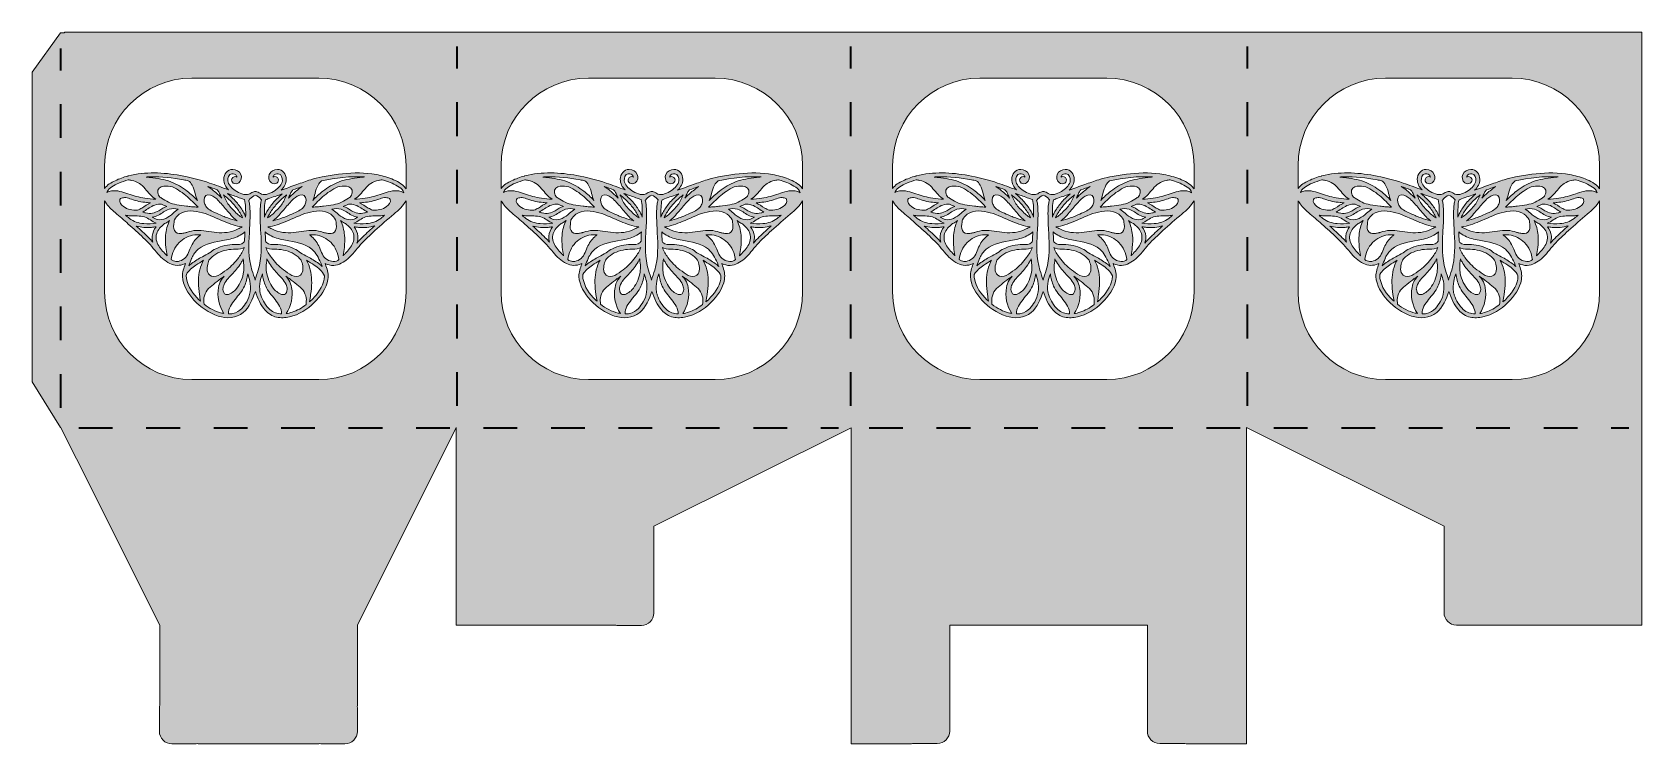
# Model space of a CAD drawing. Extents: x -186 to 798, y -614 to -178.
import ezdxf

# ---------------------------------------------------------------- set-up
doc = ezdxf.new("R2010")
doc.units = 0
doc.header["$MEASUREMENT"] = 0
for name, pattern in [('AI-Linetype-1', [41.240002, 20.620001, -20.620001]), ('AI-Linetype-2', [41.240002, 20.620001, -20.620001]), ('AI-Linetype-3', [41.240002, 20.620001, -20.620001]), ('AI-Linetype-4', [41.240002, 20.620001, -20.620001]), ('AI-Linetype-5', [41.240002, 20.620001, -20.620001]), ('AI-Linetype-6', [41.240002, 20.620001, -20.620001])]:
    doc.linetypes.add(name, pattern=pattern)
doc.layers.add('Layer 1', color=7, linetype='Continuous')

# ---------------------------------------------------------------- blocks, each defined once
blk = doc.blocks.new('block 2')
at = {"layer": 'Layer 1', "true_color": 0x010101}
h = blk.add_hatch(color=18, dxfattribs=at)
h.dxf.hatch_style = 2
edge = h.paths.add_edge_path()
edge.add_spline(control_points=[(322.07, -178.46), (322.07, -178.46), (72.07, -178.46), (72.07, -178.46), (72.07, -178.46), (65.76, -178.46), (65.76, -178.46), (65.76, -178.46), (-166.11, -178.46), (-166.11, -178.46), (-166.11, -178.46), (-166.11, -178.83), (-166.11, -178.83), (-166.11, -178.83), (-167.48, -178.83), (-167.48, -178.83), (-167.48, -178.83), (-168.48, -178.83), (-168.48, -178.83), (-168.48, -178.83), (-185.89, -202.82), (-185.89, -202.82), (-185.89, -202.82), (-185.89, -392.3), (-185.89, -392.3), (-185.89, -392.3), (-168.48, -420.23), (-168.48, -420.23), (-168.48, -420.23), (-168.34, -420.23), (-168.34, -420.23), (-168.34, -420.23), (-167.48, -421.95), (-167.48, -421.95), (-167.48, -421.95), (-158.8, -439.3), (-158.8, -439.3), (-158.8, -439.3), (-107.9, -541.09), (-107.9, -541.09), (-107.9, -541.09), (-107.9, -589.36), (-107.9, -589.36), (-107.9, -589.57), (-107.89, -589.78), (-107.88, -589.99), (-108.03, -590.57), (-108.11, -591.17), (-108.11, -591.8), (-108.11, -591.8), (-108.11, -605.99), (-108.11, -605.99), (-108.11, -610.19), (-104.7, -613.6), (-100.5, -613.6), (-100.5, -613.6), (-86.31, -613.6), (-86.31, -613.6), (-85.89, -613.6), (-85.49, -613.56), (-85.09, -613.49), (-84.64, -613.52), (-84.19, -613.53), (-83.73, -613.53), (-83.73, -613.53), (-11.22, -613.53), (-11.22, -613.53), (-10.81, -613.53), (-10.41, -613.52), (-10.01, -613.5), (-9.63, -613.56), (-9.25, -613.6), (-8.86, -613.6), (-8.86, -613.6), (5.34, -613.6), (5.34, -613.6), (9.54, -613.6), (12.95, -610.19), (12.95, -605.99), (12.95, -605.99), (12.95, -591.8), (12.95, -591.8), (12.95, -591.5), (12.93, -591.22), (12.89, -590.94), (12.93, -590.43), (12.95, -589.93), (12.95, -589.42), (12.95, -589.42), (12.95, -541.09), (12.95, -541.09), (12.95, -541.09), (63.83, -439.3), (63.83, -439.3), (63.83, -439.3), (65.76, -435.43), (65.76, -435.43), (65.76, -435.43), (73.39, -420.18), (73.39, -420.18), (73.39, -420.18), (73.39, -541.09), (73.39, -541.09), (73.39, -541.09), (170.09, -541.09), (170.09, -541.09), (170.36, -541.09), (170.63, -541.08), (170.89, -541.07), (171.38, -541.16), (171.89, -541.22), (172.41, -541.22), (172.41, -541.22), (186.61, -541.22), (186.61, -541.22), (190.81, -541.22), (194.21, -537.81), (194.21, -533.61), (194.21, -533.61), (194.21, -519.42), (194.21, -519.42), (194.21, -519.09), (194.19, -518.77), (194.15, -518.46), (194.18, -517.93), (194.2, -517.4), (194.2, -516.86), (194.2, -516.86), (194.2, -480.6), (194.2, -480.6), (194.2, -480.6), (314.74, -420.33), (314.74, -420.33), (314.74, -420.33), (314.74, -613.53), (314.74, -613.53), (314.74, -613.53), (351, -613.53), (351, -613.53), (351.91, -613.53), (352.8, -613.48), (353.67, -613.39), (353.67, -613.39), (367.45, -613.39), (367.45, -613.39), (371.65, -613.39), (375.06, -609.98), (375.06, -605.78), (375.06, -605.78), (375.06, -592.1), (375.06, -592.1), (375.16, -591.22), (375.21, -590.33), (375.22, -589.42), (375.22, -589.42), (375.22, -541.09), (375.22, -541.09), (375.22, -541.09), (496.07, -541.09), (496.07, -541.09), (496.07, -541.09), (496.07, -589.36), (496.07, -589.36), (496.07, -589.56), (496.08, -589.76), (496.08, -589.96), (495.97, -590.48), (495.9, -591.03), (495.9, -591.58), (495.9, -591.58), (495.9, -605.78), (495.9, -605.78), (495.9, -609.98), (499.31, -613.39), (503.51, -613.39), (503.51, -613.39), (517.6, -613.39), (517.6, -613.39), (518.47, -613.48), (519.35, -613.53), (520.24, -613.53), (520.24, -613.53), (556.53, -613.53), (556.53, -613.53), (556.53, -613.53), (556.53, -420.18), (556.53, -420.18), (556.53, -420.18), (677.35, -480.59), (677.35, -480.59), (677.35, -480.6), (677.36, -516.91), (677.35, -516.92), (677.35, -517.32), (677.36, -517.72), (677.38, -518.12), (677.33, -518.48), (677.3, -518.84), (677.3, -519.2), (677.3, -519.2), (677.3, -533.4), (677.3, -533.4), (677.3, -537.6), (680.7, -541.01), (684.9, -541.01), (684.9, -541.01), (699.1, -541.01), (699.1, -541.01), (699.21, -541.01), (699.31, -541), (699.42, -540.99), (700.11, -541.05), (700.81, -541.09), (701.52, -541.09), (701.52, -541.09), (798.2, -541.09), (798.2, -541.09), (798.2, -541.09), (798.2, -178.46), (798.2, -178.46), (798.2, -178.46), (322.07, -178.46), (322.07, -178.46)], knot_values=[0, 0, 0, 0, 1, 1, 1, 2, 2, 2, 3, 3, 3, 4, 4, 4, 5, 5, 5, 6, 6, 6, 7, 7, 7, 8, 8, 8, 9, 9, 9, 10, 10, 10, 11, 11, 11, 12, 12, 12, 13, 13, 13, 14, 14, 14, 15, 15, 15, 16, 16, 16, 17, 17, 17, 18, 18, 18, 19, 19, 19, 20, 20, 20, 21, 21, 21, 22, 22, 22, 23, 23, 23, 24, 24, 24, 25, 25, 25, 26, 26, 26, 27, 27, 27, 28, 28, 28, 29, 29, 29, 30, 30, 30, 31, 31, 31, 32, 32, 32, 33, 33, 33, 34, 34, 34, 35, 35, 35, 36, 36, 36, 37, 37, 37, 38, 38, 38, 39, 39, 39, 40, 40, 40, 41, 41, 41, 42, 42, 42, 43, 43, 43, 44, 44, 44, 45, 45, 45, 46, 46, 46, 47, 47, 47, 48, 48, 48, 49, 49, 49, 50, 50, 50, 51, 51, 51, 52, 52, 52, 53, 53, 53, 54, 54, 54, 55, 55, 55, 56, 56, 56, 57, 57, 57, 58, 58, 58, 59, 59, 59, 60, 60, 60, 61, 61, 61, 62, 62, 62, 63, 63, 63, 64, 64, 64, 65, 65, 65, 66, 66, 66, 67, 67, 67, 68, 68, 68, 69, 69, 69, 70, 70, 70, 71, 71, 71, 72, 72, 72, 73, 73, 73, 74, 74, 74, 74], degree=3, periodic=1)
edge = h.paths.add_edge_path()
edge.add_spline(control_points=[(42.68, -337.46), (42.68, -366.95), (18.78, -390.85), (-10.7, -390.85), (-10.7, -390.85), (-88.23, -390.85), (-88.23, -390.85), (-117.71, -390.85), (-141.61, -366.95), (-141.61, -337.46), (-141.61, -337.46), (-141.61, -281.48), (-141.61, -281.48), (-141.6, -281.48), (-141.59, -281.49), (-141.58, -281.49), (-141.41, -281.81), (-141.23, -282.13), (-141.04, -282.43), (-139.49, -284.87), (-137.35, -286.91), (-135.2, -288.8), (-132.53, -291.15), (-129.78, -293.4), (-127.11, -295.75), (-124, -298.48), (-120.95, -301.28), (-117.97, -304.15), (-116.55, -305.52), (-115.13, -306.88), (-113.8, -308.35), (-112.45, -309.84), (-111.19, -311.41), (-109.88, -312.94), (-107.56, -315.64), (-105.02, -318.37), (-101.73, -319.89), (-98.84, -321.22), (-95.67, -321.48), (-92.73, -320.17), (-92.54, -320.09), (-92.35, -320), (-92.17, -319.9), (-92.22, -320.03), (-92.27, -320.16), (-92.32, -320.29), (-93.18, -322.63), (-94.15, -325.26), (-94.04, -327.79), (-93.81, -333.26), (-90.57, -338.38), (-86.98, -342.3), (-83, -346.65), (-77.87, -350.24), (-72.22, -352.03), (-67.01, -353.67), (-61.18, -353.56), (-56.89, -349.85), (-53.1, -346.57), (-51.03, -341.72), (-49.46, -336.94), (-48.07, -341.1), (-46.32, -345.21), (-43.41, -348.48), (-41.57, -350.54), (-39.19, -352.11), (-36.47, -352.7), (-33.87, -353.27), (-31.17, -353.12), (-28.58, -352.54), (-22.85, -351.24), (-17.59, -347.87), (-13.41, -343.82), (-9.51, -340.03), (-5.99, -335.09), (-5.08, -329.61), (-4.61, -326.7), (-5.3, -323.98), (-6.26, -321.23), (-6.42, -320.78), (-6.59, -320.33), (-6.75, -319.88), (-5.17, -320.7), (-3.42, -321.16), (-1.57, -321.05), (1.72, -320.85), (4.66, -319.13), (7.09, -317), (10.01, -314.43), (12.29, -311.22), (14.89, -308.35), (17.62, -305.32), (20.69, -302.55), (23.69, -299.79), (27.44, -296.35), (31.28, -293.02), (35.18, -289.76), (36.68, -288.5), (38.13, -287.19), (39.46, -285.77), (40.65, -284.51), (41.86, -283.07), (42.68, -281.48), (42.68, -281.48), (42.68, -337.46), (42.68, -337.46)], knot_values=[0, 0, 0, 0, 1, 1, 1, 2, 2, 2, 3, 3, 3, 4, 4, 4, 5, 5, 5, 6, 6, 6, 7, 7, 7, 8, 8, 8, 9, 9, 9, 10, 10, 10, 11, 11, 11, 12, 12, 12, 13, 13, 13, 14, 14, 14, 15, 15, 15, 16, 16, 16, 17, 17, 17, 18, 18, 18, 19, 19, 19, 20, 20, 20, 21, 21, 21, 22, 22, 22, 23, 23, 23, 24, 24, 24, 25, 25, 25, 26, 26, 26, 27, 27, 27, 28, 28, 28, 29, 29, 29, 30, 30, 30, 31, 31, 31, 32, 32, 32, 33, 33, 33, 34, 34, 34, 35, 35, 35, 35], degree=3, periodic=1)
edge = h.paths.add_edge_path()
edge.add_spline(control_points=[(-74.26, -279.46), (-73.86, -279.74), (-73.47, -280.05), (-73.09, -280.38), (-71.28, -282.27), (-69.55, -284.24), (-67.85, -286.19), (-65.91, -288.42), (-64.06, -290.91), (-61.79, -292.83), (-61.38, -293.17), (-60.96, -293.49), (-60.52, -293.78), (-62.48, -293.36), (-64.39, -292.69), (-66.29, -292.06), (-66.79, -291.9), (-67.3, -291.73), (-67.81, -291.55), (-68.85, -291.13), (-69.87, -290.68), (-70.9, -290.22), (-72.46, -289.53), (-74.02, -288.84), (-75.6, -288.2), (-76.71, -287.56), (-77.77, -286.85), (-78.75, -286.03), (-78.77, -286.01), (-78.8, -285.98), (-78.82, -285.95), (-79.43, -285.28), (-79.94, -284.52), (-80.3, -283.68), (-80.93, -282.22), (-81.18, -279.53), (-79.74, -278.41), (-78.26, -277.24), (-75.56, -278.56), (-74.26, -279.46)], knot_values=[0, 0, 0, 0, 1, 1, 1, 2, 2, 2, 3, 3, 3, 4, 4, 4, 5, 5, 5, 6, 6, 6, 7, 7, 7, 8, 8, 8, 9, 9, 9, 10, 10, 10, 11, 11, 11, 12, 12, 12, 13, 13, 13, 13], degree=3, periodic=1)
edge = h.paths.add_edge_path()
edge.add_spline(control_points=[(-78.54, -272.77), (-76.65, -273.44), (-74.76, -274.11), (-72.87, -274.78), (-72.64, -275.11), (-72.34, -275.41), (-72.11, -275.73), (-71.73, -276.27), (-71.43, -276.85), (-71.14, -277.43), (-70.74, -278.27), (-70.39, -279.13), (-70.04, -279.98), (-71.6, -278.36), (-73.22, -276.81), (-74.98, -275.4), (-76.11, -274.49), (-77.3, -273.6), (-78.54, -272.77)], knot_values=[0, 0, 0, 0, 1, 1, 1, 2, 2, 2, 3, 3, 3, 4, 4, 4, 5, 5, 5, 6, 6, 6, 6], degree=3, periodic=1)
edge = h.paths.add_edge_path()
edge.add_spline(control_points=[(-26.17, -280.38), (-25.79, -280.05), (-25.4, -279.74), (-25, -279.46), (-23.7, -278.56), (-21.01, -277.24), (-19.52, -278.41), (-18.09, -279.53), (-18.33, -282.22), (-18.96, -283.68), (-19.32, -284.52), (-19.83, -285.28), (-20.44, -285.95), (-20.46, -285.98), (-20.49, -286.01), (-20.52, -286.03), (-21.49, -286.85), (-22.55, -287.56), (-23.66, -288.2), (-25.24, -288.84), (-26.8, -289.53), (-28.36, -290.22), (-29.39, -290.68), (-30.42, -291.13), (-31.45, -291.55), (-31.96, -291.73), (-32.47, -291.9), (-32.98, -292.06), (-34.87, -292.69), (-36.78, -293.36), (-38.74, -293.78), (-38.3, -293.49), (-37.88, -293.17), (-37.47, -292.83), (-35.21, -290.91), (-33.35, -288.42), (-31.41, -286.19), (-29.71, -284.24), (-27.99, -282.27), (-26.17, -280.38)], knot_values=[0, 0, 0, 0, 1, 1, 1, 2, 2, 2, 3, 3, 3, 4, 4, 4, 5, 5, 5, 6, 6, 6, 7, 7, 7, 8, 8, 8, 9, 9, 9, 10, 10, 10, 11, 11, 11, 12, 12, 12, 13, 13, 13, 13], degree=3, periodic=1)
edge = h.paths.add_edge_path()
edge.add_spline(control_points=[(-29.22, -279.98), (-28.87, -279.13), (-28.52, -278.27), (-28.12, -277.43), (-27.84, -276.85), (-27.53, -276.27), (-27.15, -275.73), (-26.95, -275.45), (-26.7, -275.19), (-26.48, -274.91), (-24.63, -274.23), (-22.77, -273.55), (-20.91, -272.9), (-22.08, -273.69), (-23.21, -274.54), (-24.29, -275.4), (-26.04, -276.81), (-27.67, -278.36), (-29.22, -279.98)], knot_values=[0, 0, 0, 0, 1, 1, 1, 2, 2, 2, 3, 3, 3, 4, 4, 4, 5, 5, 5, 6, 6, 6, 6], degree=3, periodic=1)
edge = h.paths.add_edge_path()
edge.add_spline(control_points=[(13.21, -303.1), (13.03, -301.01), (12.15, -299.05), (10.87, -297.41), (11.79, -297.6), (12.73, -297.75), (13.67, -297.83), (16.9, -298.12), (20.39, -297.89), (23.52, -296.8), (22.32, -297.89), (21.12, -298.98), (19.94, -300.09), (17.41, -302.45), (14.91, -304.84), (12.61, -307.42), (13.09, -306.04), (13.33, -304.59), (13.21, -303.1)], knot_values=[0, 0, 0, 0, 1, 1, 1, 2, 2, 2, 3, 3, 3, 4, 4, 4, 5, 5, 5, 6, 6, 6, 6], degree=3, periodic=1)
edge = h.paths.add_edge_path()
edge.add_spline(control_points=[(18.39, -295.53), (15.83, -295.79), (13.24, -295.67), (10.74, -295.16), (13.42, -294.4), (15.33, -292.16), (17.99, -291.39), (20.84, -290.56), (23.88, -290.94), (26.8, -290.75), (27.72, -290.69), (28.65, -290.56), (29.58, -290.36), (28.8, -291.03), (28.05, -291.72), (27.22, -292.33), (24.58, -294.29), (21.64, -295.19), (18.39, -295.53)], knot_values=[0, 0, 0, 0, 1, 1, 1, 2, 2, 2, 3, 3, 3, 4, 4, 4, 5, 5, 5, 6, 6, 6, 6], degree=3, periodic=1)
edge = h.paths.add_edge_path()
edge.add_spline(control_points=[(5.07, -302.54), (4.78, -299.47), (4.03, -296.41), (2.67, -293.65), (2.82, -293.74), (2.97, -293.83), (3.12, -293.91), (3.91, -294.53), (4.76, -295.07), (5.65, -295.54), (6.28, -295.99), (6.88, -296.48), (7.44, -297), (9.22, -298.69), (10.7, -300.91), (10.86, -303.42), (11.03, -306.08), (9.76, -308.65), (8.17, -310.7), (7.34, -311.77), (6.42, -312.8), (5.5, -313.79), (5.09, -314.23), (4.62, -314.66), (4.19, -315.13), (4.46, -313.44), (4.79, -311.76), (4.96, -310.07), (5.21, -307.57), (5.31, -305.05), (5.07, -302.54)], knot_values=[0, 0, 0, 0, 1, 1, 1, 2, 2, 2, 3, 3, 3, 4, 4, 4, 5, 5, 5, 6, 6, 6, 7, 7, 7, 8, 8, 8, 9, 9, 9, 10, 10, 10, 10], degree=3, periodic=1)
edge = h.paths.add_edge_path()
edge.add_spline(control_points=[(-17.48, -319.18), (-17.69, -318.76), (-17.91, -318.34), (-18.15, -317.94), (-16.57, -318.92), (-14.99, -319.92), (-13.43, -320.95), (-11.06, -322.51), (-8.34, -324.72), (-7.21, -327.45), (-7.21, -327.49), (-7.2, -327.53), (-7.2, -327.57), (-7.26, -332.41), (-10.38, -337.12), (-13.51, -340.57), (-14.42, -341.56), (-15.39, -342.52), (-16.41, -343.42), (-16.05, -341.92), (-15.88, -340.35), (-15.65, -338.88), (-15.29, -336.47), (-15.06, -334.06), (-15.02, -331.62), (-14.95, -327.36), (-15.57, -323.04), (-17.48, -319.18)], knot_values=[0, 0, 0, 0, 1, 1, 1, 2, 2, 2, 3, 3, 3, 4, 4, 4, 5, 5, 5, 6, 6, 6, 7, 7, 7, 8, 8, 8, 9, 9, 9, 9], degree=3, periodic=1)
edge = h.paths.add_edge_path()
edge.add_spline(control_points=[(-42.38, -317.14), (-42.07, -317.76), (-41.74, -318.36), (-41.41, -318.92), (-39.94, -321.44), (-38.13, -323.74), (-36.18, -325.91), (-34.26, -328.05), (-31.78, -330.02), (-30.69, -332.76), (-30.33, -333.66), (-30.09, -334.61), (-29.93, -335.6), (-29.94, -335.64), (-29.94, -335.69), (-29.95, -335.74), (-30.16, -336.68), (-30.63, -338.66), (-31.71, -338.9), (-32.76, -339.13), (-34.11, -338.58), (-35.01, -338.08), (-36.01, -337.52), (-36.88, -336.78), (-37.66, -335.93), (-40.02, -333.33), (-41.55, -329.85), (-42.45, -326.29), (-42.69, -324.85), (-42.85, -323.41), (-42.84, -321.95), (-42.84, -320.48), (-42.5, -318.79), (-42.38, -317.14)], knot_values=[0, 0, 0, 0, 1, 1, 1, 2, 2, 2, 3, 3, 3, 4, 4, 4, 5, 5, 5, 6, 6, 6, 7, 7, 7, 8, 8, 8, 9, 9, 9, 10, 10, 10, 11, 11, 11, 11], degree=3, periodic=1)
edge = h.paths.add_edge_path()
edge.add_spline(control_points=[(-43, -310.12), (-42.74, -310.29), (-42.47, -310.43), (-42.18, -310.55), (-40.37, -311.29), (-38.32, -311.04), (-36.41, -311.14), (-34.53, -311.24), (-32.64, -311.51), (-30.81, -311.98), (-27.16, -312.91), (-23.74, -314.84), (-21.47, -317.89), (-21.26, -318.38), (-21.08, -318.88), (-20.93, -319.39), (-20.21, -321.82), (-19.73, -325.17), (-21.91, -327.03), (-23.35, -328.26), (-25.35, -327.95), (-27.17, -327.29), (-28.87, -326.09), (-30.6, -324.93), (-32.3, -323.71), (-35.11, -321.69), (-37.52, -318.97), (-39.61, -316.22), (-41.03, -314.36), (-42.28, -312.32), (-43, -310.12)], knot_values=[0, 0, 0, 0, 1, 1, 1, 2, 2, 2, 3, 3, 3, 4, 4, 4, 5, 5, 5, 6, 6, 6, 7, 7, 7, 8, 8, 8, 9, 9, 9, 10, 10, 10, 10], degree=3, periodic=1)
edge = h.paths.add_edge_path()
edge.add_spline(control_points=[(-27.29, -334.55), (-27.57, -333.01), (-28.06, -331.46), (-28.88, -330.11), (-29.43, -329.21), (-30.11, -328.41), (-30.83, -327.65), (-30.1, -328.14), (-29.37, -328.64), (-28.66, -329.15), (-27.12, -330.26), (-25.64, -331.45), (-24.18, -332.67), (-22.84, -333.78), (-21.36, -334.82), (-20.31, -336.22), (-19.32, -337.55), (-18.71, -339.25), (-18.38, -340.86), (-18.1, -342.25), (-18.42, -343.68), (-18.43, -345.07), (-21.05, -347.05), (-23.94, -348.66), (-27.03, -349.68), (-28.19, -350.06), (-29.4, -350.36), (-30.61, -350.54), (-27.48, -345.93), (-26.26, -340.02), (-27.29, -334.55)], knot_values=[0, 0, 0, 0, 1, 1, 1, 2, 2, 2, 3, 3, 3, 4, 4, 4, 5, 5, 5, 6, 6, 6, 7, 7, 7, 8, 8, 8, 9, 9, 9, 10, 10, 10, 10], degree=3, periodic=1)
edge = h.paths.add_edge_path()
edge.add_spline(control_points=[(-21.86, -313.44), (-23, -312.44), (-24.28, -311.58), (-25.67, -310.87), (-29.19, -309.09), (-33.17, -308.36), (-37.08, -308.26), (-38.94, -308.21), (-41.33, -308.6), (-42.66, -306.98), (-42.87, -306.72), (-43.04, -306.45), (-43.18, -306.16), (-43.23, -304.29), (-43.33, -302.42), (-43.44, -300.55), (-42.34, -301.66), (-40.82, -302.53), (-39.73, -303.06), (-36.97, -304.38), (-33.96, -305.09), (-30.97, -305.67), (-25.52, -306.74), (-19.31, -307.51), (-14.89, -311.21), (-12.29, -313.38), (-10.94, -316.51), (-9.42, -319.46), (-9.22, -319.94), (-9.03, -320.43), (-8.85, -320.92), (-8.75, -321.2), (-8.64, -321.48), (-8.54, -321.77), (-9.21, -321.08), (-9.96, -320.45), (-10.74, -319.89), (-12.86, -318.36), (-15.16, -317.06), (-17.42, -315.75), (-18.87, -314.91), (-20.35, -314.13), (-21.86, -313.44)], knot_values=[0, 0, 0, 0, 1, 1, 1, 2, 2, 2, 3, 3, 3, 4, 4, 4, 5, 5, 5, 6, 6, 6, 7, 7, 7, 8, 8, 8, 9, 9, 9, 10, 10, 10, 11, 11, 11, 12, 12, 12, 13, 13, 13, 14, 14, 14, 14], degree=3, periodic=1)
edge = h.paths.add_edge_path()
edge.add_spline(control_points=[(-10.28, -310), (-11.38, -307.58), (-12.91, -305.32), (-14.89, -303.54), (-15.36, -303.12), (-15.86, -302.71), (-16.39, -302.34), (-15.17, -302.26), (-13.94, -302.26), (-12.71, -302.42), (-9.12, -302.88), (-5.74, -304.54), (-3.19, -307.11), (-0.45, -309.85), (1.06, -313.63), (1.63, -317.44), (-0.12, -319.38), (-3.45, -318.8), (-5.55, -317.53), (-8.35, -315.84), (-9.01, -312.77), (-10.28, -310)], knot_values=[0, 0, 0, 0, 1, 1, 1, 2, 2, 2, 3, 3, 3, 4, 4, 4, 5, 5, 5, 6, 6, 6, 7, 7, 7, 7], degree=3, periodic=1)
edge = h.paths.add_edge_path()
edge.add_spline(control_points=[(0.49, -289.22), (-0.53, -288.38), (-1.54, -287.39), (-2.7, -286.68), (-0.82, -286.3), (1.02, -286.12), (2.96, -286.68), (5.4, -287.38), (7.18, -289.23), (9.42, -290.34), (10.6, -290.92), (11.9, -291.31), (13.22, -291.48), (12.22, -292.09), (11.21, -292.68), (10.09, -292.98), (8.37, -293.43), (6.6, -293), (5.01, -292.29), (3.34, -291.55), (1.9, -290.37), (0.49, -289.22)], knot_values=[0, 0, 0, 0, 1, 1, 1, 2, 2, 2, 3, 3, 3, 4, 4, 4, 5, 5, 5, 6, 6, 6, 7, 7, 7, 7], degree=3, periodic=1)
edge = h.paths.add_edge_path()
edge.add_spline(control_points=[(4.3, -284.96), (5.39, -284.58), (6.45, -284.1), (7.54, -283.71), (7.81, -283.67), (8.09, -283.65), (8.38, -283.65), (9.84, -283.65), (11.27, -283.93), (12.61, -284.53), (14.91, -285.56), (16.86, -287.22), (19.05, -288.46), (18.42, -288.65), (17.82, -288.83), (17.28, -288.97), (14.45, -289.65), (11.72, -289.11), (9.25, -287.63), (7.58, -286.63), (6.06, -285.58), (4.3, -284.96)], knot_values=[0, 0, 0, 0, 1, 1, 1, 2, 2, 2, 3, 3, 3, 4, 4, 4, 5, 5, 5, 6, 6, 6, 7, 7, 7, 7], degree=3, periodic=1)
edge = h.paths.add_edge_path()
edge.add_spline(control_points=[(22.25, -287.26), (21.35, -286.93), (20.46, -286.51), (19.6, -285.99), (17.82, -284.93), (16.14, -283.68), (14.27, -282.8), (15.07, -282.76), (15.87, -282.69), (16.67, -282.62), (19.85, -282.32), (22.93, -281.68), (25.95, -280.63), (27.12, -280.23), (28.29, -279.82), (29.47, -279.44), (29.95, -279.51), (30.43, -279.61), (30.88, -279.67), (31.71, -279.78), (32.59, -279.87), (32.96, -280.74), (33.66, -282.39), (32, -284.08), (30.82, -285), (28.39, -286.88), (25.27, -287.57), (22.25, -287.26)], knot_values=[0, 0, 0, 0, 1, 1, 1, 2, 2, 2, 3, 3, 3, 4, 4, 4, 5, 5, 5, 6, 6, 6, 7, 7, 7, 8, 8, 8, 9, 9, 9, 9], degree=3, periodic=1)
edge = h.paths.add_edge_path()
edge.add_spline(control_points=[(28.08, -277.21), (24.66, -278.35), (21.34, -279.56), (17.74, -280.04), (15.55, -280.33), (13.31, -280.37), (11.11, -280.62), (12.35, -279.75), (13.53, -278.8), (14.56, -277.72), (16.73, -275.45), (18.4, -272.69), (21.12, -271), (22.59, -270.08), (24.1, -269.44), (25.8, -269.09), (26.55, -268.94), (27.31, -268.82), (28.07, -268.73), (28.56, -268.87), (29.05, -269.01), (29.54, -269.15), (32.64, -270.1), (35.76, -271.37), (38.47, -273.18), (39.83, -274.1), (40.89, -275.27), (41.23, -276.68), (40.33, -276.04), (39.23, -275.62), (38.19, -275.47), (34.86, -274.99), (31.21, -276.17), (28.08, -277.21)], knot_values=[0, 0, 0, 0, 1, 1, 1, 2, 2, 2, 3, 3, 3, 4, 4, 4, 5, 5, 5, 6, 6, 6, 7, 7, 7, 8, 8, 8, 9, 9, 9, 10, 10, 10, 11, 11, 11, 11], degree=3, periodic=1)
edge = h.paths.add_edge_path()
edge.add_spline(control_points=[(14.48, -267.29), (10.18, -267.8), (5.84, -268.46), (1.77, -269.98), (-1.82, -271.33), (-5.17, -273.31), (-8.19, -275.66), (-10.42, -277.39), (-12.41, -279.33), (-14.35, -281.33), (-13.78, -279.98), (-13.35, -278.56), (-12.97, -277.07), (-12.51, -275.29), (-12.01, -273.55), (-11.12, -271.92), (-10.56, -270.88), (-9.84, -270.09), (-8.96, -269.43), (-0.46, -267.55), (8.57, -266.35), (17.37, -266.97), (16.4, -267.07), (15.44, -267.17), (14.48, -267.29)], knot_values=[0, 0, 0, 0, 1, 1, 1, 2, 2, 2, 3, 3, 3, 4, 4, 4, 5, 5, 5, 6, 6, 6, 7, 7, 7, 8, 8, 8, 8], degree=3, periodic=1)
edge = h.paths.add_edge_path()
edge.add_spline(control_points=[(-12.37, -283.04), (-11.09, -281.71), (-9.76, -280.42), (-8.38, -279.2), (-5.58, -276.75), (-2.46, -274.58), (0.94, -273.06), (2.63, -272.57), (4.47, -272.37), (6.2, -272.62), (8.28, -272.91), (10.29, -274.28), (9.81, -276.63), (9.6, -277.61), (9.11, -278.48), (8.51, -279.29), (8.19, -279.5), (7.87, -279.71), (7.55, -279.92), (6.16, -280.81), (4.78, -281.71), (3.29, -282.42), (1.69, -283.19), (-0.01, -283.64), (-1.76, -283.96), (-3.73, -284.33), (-5.73, -284.57), (-7.72, -284.79), (-8.74, -284.9), (-9.75, -285.03), (-10.77, -285.18), (-10.79, -285.18), (-10.81, -285.19), (-10.83, -285.19), (-11.76, -285.19), (-12.7, -285.25), (-13.62, -285.37), (-14, -285.41), (-14.38, -285.47), (-14.76, -285.54), (-13.94, -284.73), (-13.17, -283.87), (-12.37, -283.04)], knot_values=[0, 0, 0, 0, 1, 1, 1, 2, 2, 2, 3, 3, 3, 4, 4, 4, 5, 5, 5, 6, 6, 6, 7, 7, 7, 8, 8, 8, 9, 9, 9, 10, 10, 10, 11, 11, 11, 12, 12, 12, 13, 13, 13, 14, 14, 14, 14], degree=3, periodic=1)
edge = h.paths.add_edge_path()
edge.add_spline(control_points=[(-3.33, -289.82), (-2.15, -290.73), (-1.16, -291.86), (-0.35, -293.11), (-0.25, -293.6), (-0.2, -294.09), (-0.14, -294.58), (0.07, -296.28), (0.45, -298.21), (-0.38, -299.81), (-1.16, -301.36), (-2.77, -301.61), (-4.36, -301.51), (-5.11, -301.46), (-5.85, -301.32), (-6.6, -301.23), (-6.78, -301.21), (-6.96, -301.19), (-7.14, -301.17), (-7.38, -301.07), (-7.62, -300.97), (-7.87, -300.88), (-11.73, -299.41), (-15.69, -299.45), (-19.73, -300.08), (-24.03, -300.74), (-28.25, -301.56), (-32.61, -300.84), (-34.94, -300.45), (-37.2, -299.79), (-39.36, -298.8), (-40.2, -298.41), (-41.03, -297.97), (-41.78, -297.43), (-38, -297.12), (-34.31, -295.73), (-30.85, -294.27), (-26.41, -292.39), (-22.08, -290.18), (-17.42, -288.88), (-13.07, -287.67), (-7.18, -286.87), (-3.33, -289.82)], knot_values=[0, 0, 0, 0, 1, 1, 1, 2, 2, 2, 3, 3, 3, 4, 4, 4, 5, 5, 5, 6, 6, 6, 7, 7, 7, 8, 8, 8, 9, 9, 9, 10, 10, 10, 11, 11, 11, 12, 12, 12, 13, 13, 13, 14, 14, 14, 14], degree=3, periodic=1)
edge = h.paths.add_edge_path()
edge.add_spline(control_points=[(-30.64, -278.56), (-31.56, -280.82), (-32.55, -282.89), (-34.11, -284.78), (-35.69, -286.68), (-37.49, -288.45), (-39.34, -290.08), (-40.16, -290.81), (-41.05, -291.46), (-41.99, -291.99), (-41.65, -291.22), (-41.29, -290.46), (-40.88, -289.72), (-39.76, -287.71), (-38.36, -285.83), (-36.86, -284.1), (-35.24, -282.23), (-33.45, -280.54), (-31.58, -278.94), (-31.18, -278.59), (-30.78, -278.25), (-30.37, -277.91), (-30.46, -278.13), (-30.55, -278.35), (-30.64, -278.56)], knot_values=[0, 0, 0, 0, 1, 1, 1, 2, 2, 2, 3, 3, 3, 4, 4, 4, 5, 5, 5, 6, 6, 6, 7, 7, 7, 8, 8, 8, 8], degree=3, periodic=1)
edge = h.paths.add_edge_path()
edge.add_spline(control_points=[(-33.19, -277.44), (-35.19, -279.18), (-37.1, -281.02), (-38.82, -283.04), (-40.37, -284.85), (-41.7, -286.83), (-42.78, -288.96), (-43.2, -289.78), (-43.58, -290.62), (-43.89, -291.49), (-43.93, -289.5), (-43.91, -287.51), (-43.86, -285.52), (-43.82, -283.91), (-43.58, -282.45), (-43.22, -280.95), (-42.73, -280.77), (-42.24, -280.58), (-41.75, -280.4), (-38.83, -279.36), (-35.91, -278.31), (-32.99, -277.27), (-33.06, -277.33), (-33.13, -277.38), (-33.19, -277.44)], knot_values=[0, 0, 0, 0, 1, 1, 1, 2, 2, 2, 3, 3, 3, 4, 4, 4, 5, 5, 5, 6, 6, 6, 7, 7, 7, 8, 8, 8, 8], degree=3, periodic=1)
edge = h.paths.add_edge_path()
edge.add_spline(control_points=[(-43.14, -333.75), (-41.79, -336.8), (-39.48, -339.31), (-37.42, -341.89), (-35.39, -344.44), (-33.29, -347.35), (-33.39, -350.71), (-36.01, -350.64), (-38.54, -349.86), (-40.61, -347.99), (-43.2, -345.65), (-44.89, -342.52), (-46.18, -339.22), (-46.35, -338.58), (-46.5, -337.94), (-46.61, -337.29), (-46.98, -335.11), (-46.88, -332.89), (-46.46, -330.73), (-46.18, -329.26), (-45.74, -327.71), (-45.15, -326.27), (-44.81, -328.85), (-44.17, -331.45), (-43.14, -333.75)], knot_values=[0, 0, 0, 0, 1, 1, 1, 2, 2, 2, 3, 3, 3, 4, 4, 4, 5, 5, 5, 6, 6, 6, 7, 7, 7, 8, 8, 8, 8], degree=3, periodic=1)
edge = h.paths.add_edge_path()
edge.add_spline(control_points=[(-46.14, -301.09), (-45.72, -308.74), (-45.44, -316.59), (-47.72, -323.99), (-48.34, -326.01), (-49.09, -327.98), (-49.63, -330.01), (-50.17, -327.98), (-50.92, -326.01), (-51.54, -323.99), (-53.83, -316.59), (-53.54, -308.74), (-53.12, -301.09), (-52.91, -297.15), (-52.65, -293.19), (-52.68, -289.24), (-52.7, -287.35), (-52.77, -285.47), (-53.01, -283.6), (-53.12, -282.82), (-53.25, -281.99), (-53.51, -281.23), (-53.24, -281.05), (-53.01, -280.77), (-52.76, -280.43), (-51.93, -279.33), (-50.76, -278.58), (-49.46, -278.18), (-48.07, -278.61), (-46.89, -279.44), (-46.01, -280.64), (-45.9, -280.79), (-45.79, -280.92), (-45.68, -281.03), (-45.99, -281.85), (-46.14, -282.75), (-46.25, -283.6), (-46.49, -285.47), (-46.57, -287.35), (-46.58, -289.24), (-46.61, -293.19), (-46.35, -297.15), (-46.14, -301.09)], knot_values=[0, 0, 0, 0, 1, 1, 1, 2, 2, 2, 3, 3, 3, 4, 4, 4, 5, 5, 5, 6, 6, 6, 7, 7, 7, 8, 8, 8, 9, 9, 9, 10, 10, 10, 11, 11, 11, 12, 12, 12, 13, 13, 13, 14, 14, 14, 14], degree=3, periodic=1)
edge = h.paths.add_edge_path()
edge.add_spline(control_points=[(-52.8, -330.73), (-52.38, -332.89), (-52.28, -335.11), (-52.65, -337.29), (-53.02, -339.39), (-53.68, -341.45), (-54.72, -343.32), (-55.54, -344.79), (-56.66, -346.01), (-57.64, -347.34), (-59.16, -348.88), (-60.99, -350.02), (-63.16, -350.47), (-64.05, -350.66), (-64.96, -350.74), (-65.87, -350.74), (-65.99, -347.37), (-63.88, -344.45), (-61.84, -341.89), (-59.78, -339.31), (-57.47, -336.8), (-56.12, -333.75), (-55.1, -331.45), (-54.46, -328.85), (-54.11, -326.27), (-53.52, -327.71), (-53.08, -329.26), (-52.8, -330.73)], knot_values=[0, 0, 0, 0, 1, 1, 1, 2, 2, 2, 3, 3, 3, 4, 4, 4, 5, 5, 5, 6, 6, 6, 7, 7, 7, 8, 8, 8, 9, 9, 9, 9], degree=3, periodic=1)
edge = h.paths.add_edge_path()
edge.add_spline(control_points=[(-83.61, -338.88), (-83.41, -340.22), (-83.24, -341.64), (-82.95, -343.02), (-83.28, -342.71), (-83.62, -342.4), (-83.94, -342.09), (-87.52, -338.59), (-90.71, -334.12), (-91.56, -329.08), (-91.71, -328.23), (-91.71, -327.39), (-91.62, -326.55), (-90.32, -324.23), (-87.94, -322.34), (-85.84, -320.95), (-84.28, -319.92), (-82.7, -318.92), (-81.11, -317.94), (-81.35, -318.34), (-81.57, -318.76), (-81.79, -319.18), (-83.69, -323.04), (-84.31, -327.36), (-84.24, -331.62), (-84.21, -334.06), (-83.97, -336.47), (-83.61, -338.88)], knot_values=[0, 0, 0, 0, 1, 1, 1, 2, 2, 2, 3, 3, 3, 4, 4, 4, 5, 5, 5, 6, 6, 6, 7, 7, 7, 8, 8, 8, 9, 9, 9, 9], degree=3, periodic=1)
edge = h.paths.add_edge_path()
edge.add_spline(control_points=[(-104.22, -310.07), (-104.05, -311.76), (-103.72, -313.44), (-103.45, -315.13), (-103.88, -314.66), (-104.35, -314.23), (-104.76, -313.79), (-105.69, -312.8), (-106.6, -311.77), (-107.43, -310.7), (-109.02, -308.65), (-110.3, -306.08), (-110.12, -303.42), (-109.96, -300.91), (-108.48, -298.69), (-106.7, -297), (-106.14, -296.48), (-105.54, -295.99), (-104.91, -295.54), (-104.02, -295.07), (-103.17, -294.53), (-102.38, -293.91), (-102.23, -293.83), (-102.08, -293.74), (-101.93, -293.65), (-103.29, -296.41), (-104.05, -299.47), (-104.33, -302.54), (-104.57, -305.05), (-104.47, -307.57), (-104.22, -310.07)], knot_values=[0, 0, 0, 0, 1, 1, 1, 2, 2, 2, 3, 3, 3, 4, 4, 4, 5, 5, 5, 6, 6, 6, 7, 7, 7, 8, 8, 8, 9, 9, 9, 10, 10, 10, 10], degree=3, periodic=1)
edge = h.paths.add_edge_path()
edge.add_spline(control_points=[(-112.04, -306.88), (-112.87, -305.95), (-113.72, -305.04), (-114.61, -304.16), (-117.1, -301.71), (-119.65, -299.33), (-122.24, -296.98), (-119.25, -297.92), (-115.98, -298.11), (-112.94, -297.83), (-112, -297.75), (-111.06, -297.6), (-110.13, -297.41), (-111.41, -299.05), (-112.29, -301.01), (-112.47, -303.1), (-112.58, -304.39), (-112.41, -305.66), (-112.04, -306.88)], knot_values=[0, 0, 0, 0, 1, 1, 1, 2, 2, 2, 3, 3, 3, 4, 4, 4, 5, 5, 5, 6, 6, 6, 6], degree=3, periodic=1)
edge = h.paths.add_edge_path()
edge.add_spline(control_points=[(-117.65, -295.53), (-120.9, -295.19), (-123.85, -294.29), (-126.49, -292.33), (-127.31, -291.72), (-128.06, -291.03), (-128.84, -290.36), (-127.91, -290.56), (-126.98, -290.69), (-126.07, -290.75), (-123.14, -290.94), (-120.1, -290.56), (-117.25, -291.39), (-114.59, -292.16), (-112.68, -294.4), (-110, -295.16), (-112.5, -295.67), (-115.09, -295.79), (-117.65, -295.53)], knot_values=[0, 0, 0, 0, 1, 1, 1, 2, 2, 2, 3, 3, 3, 4, 4, 4, 5, 5, 5, 6, 6, 6, 6], degree=3, periodic=1)
edge = h.paths.add_edge_path()
edge.add_spline(control_points=[(-118.86, -285.99), (-119.72, -286.51), (-120.61, -286.93), (-121.52, -287.26), (-124.53, -287.57), (-127.66, -286.88), (-130.08, -285), (-131.26, -284.08), (-132.92, -282.39), (-132.22, -280.74), (-131.85, -279.87), (-130.97, -279.78), (-130.15, -279.67), (-129.7, -279.61), (-129.22, -279.51), (-128.73, -279.44), (-127.55, -279.82), (-126.38, -280.23), (-125.22, -280.63), (-122.19, -281.68), (-119.11, -282.32), (-115.93, -282.62), (-115.13, -282.69), (-114.33, -282.76), (-113.53, -282.8), (-115.4, -283.68), (-117.08, -284.93), (-118.86, -285.99)], knot_values=[0, 0, 0, 0, 1, 1, 1, 2, 2, 2, 3, 3, 3, 4, 4, 4, 5, 5, 5, 6, 6, 6, 7, 7, 7, 8, 8, 8, 9, 9, 9, 9], degree=3, periodic=1)
edge = h.paths.add_edge_path()
edge.add_spline(control_points=[(-111.87, -284.53), (-110.53, -283.93), (-109.1, -283.65), (-107.64, -283.65), (-107.35, -283.65), (-107.07, -283.67), (-106.8, -283.71), (-105.71, -284.1), (-104.65, -284.58), (-103.56, -284.96), (-105.32, -285.58), (-106.84, -286.63), (-108.51, -287.63), (-110.98, -289.11), (-113.72, -289.65), (-116.54, -288.97), (-117.09, -288.83), (-117.68, -288.65), (-118.31, -288.46), (-116.12, -287.22), (-114.17, -285.56), (-111.87, -284.53)], knot_values=[0, 0, 0, 0, 1, 1, 1, 2, 2, 2, 3, 3, 3, 4, 4, 4, 5, 5, 5, 6, 6, 6, 7, 7, 7, 7], degree=3, periodic=1)
edge = h.paths.add_edge_path()
edge.add_spline(control_points=[(-104.27, -292.29), (-105.86, -293), (-107.63, -293.43), (-109.35, -292.98), (-110.47, -292.68), (-111.48, -292.09), (-112.48, -291.48), (-111.16, -291.31), (-109.86, -290.92), (-108.68, -290.34), (-106.45, -289.23), (-104.67, -287.38), (-102.23, -286.68), (-100.28, -286.12), (-98.44, -286.3), (-96.56, -286.68), (-97.72, -287.39), (-98.73, -288.38), (-99.75, -289.22), (-101.16, -290.37), (-102.6, -291.55), (-104.27, -292.29)], knot_values=[0, 0, 0, 0, 1, 1, 1, 2, 2, 2, 3, 3, 3, 4, 4, 4, 5, 5, 5, 6, 6, 6, 7, 7, 7, 7], degree=3, periodic=1)
edge = h.paths.add_edge_path()
edge.add_spline(control_points=[(-96.08, -307.11), (-93.52, -304.54), (-90.14, -302.88), (-86.55, -302.42), (-85.33, -302.26), (-84.1, -302.26), (-82.87, -302.34), (-83.4, -302.71), (-83.9, -303.12), (-84.37, -303.54), (-86.35, -305.32), (-87.88, -307.58), (-88.98, -310), (-90.25, -312.77), (-90.91, -315.84), (-93.71, -317.53), (-94.79, -318.18), (-96.19, -318.65), (-97.53, -318.69), (-97.89, -318.66), (-98.25, -318.61), (-98.61, -318.52), (-99.18, -318.39), (-99.73, -318.21), (-100.26, -317.99), (-100.49, -317.83), (-100.7, -317.65), (-100.89, -317.44), (-100.32, -313.63), (-98.81, -309.85), (-96.08, -307.11)], knot_values=[0, 0, 0, 0, 1, 1, 1, 2, 2, 2, 3, 3, 3, 4, 4, 4, 5, 5, 5, 6, 6, 6, 7, 7, 7, 8, 8, 8, 9, 9, 9, 10, 10, 10, 10], degree=3, periodic=1)
edge = h.paths.add_edge_path()
edge.add_spline(control_points=[(-81.85, -315.75), (-84.11, -317.06), (-86.4, -318.36), (-88.52, -319.89), (-89.1, -320.3), (-89.66, -320.75), (-90.18, -321.24), (-89.65, -319.77), (-89.06, -318.31), (-88.4, -316.9), (-88.32, -316.73), (-88.28, -316.57), (-88.28, -316.4), (-87.25, -314.47), (-86.08, -312.63), (-84.37, -311.21), (-79.95, -307.51), (-73.74, -306.74), (-68.29, -305.67), (-65.3, -305.09), (-62.29, -304.38), (-59.53, -303.06), (-58.44, -302.53), (-56.92, -301.66), (-55.82, -300.55), (-55.93, -302.42), (-56.03, -304.29), (-56.08, -306.16), (-56.22, -306.45), (-56.39, -306.72), (-56.6, -306.98), (-57.94, -308.6), (-60.32, -308.21), (-62.18, -308.26), (-66.09, -308.36), (-70.07, -309.09), (-73.59, -310.87), (-74.98, -311.58), (-76.26, -312.44), (-77.4, -313.44), (-78.92, -314.13), (-80.39, -314.91), (-81.85, -315.75)], knot_values=[0, 0, 0, 0, 1, 1, 1, 2, 2, 2, 3, 3, 3, 4, 4, 4, 5, 5, 5, 6, 6, 6, 7, 7, 7, 8, 8, 8, 9, 9, 9, 10, 10, 10, 11, 11, 11, 12, 12, 12, 13, 13, 13, 14, 14, 14, 14], degree=3, periodic=1)
edge = h.paths.add_edge_path()
edge.add_spline(control_points=[(-56.27, -310.12), (-56.98, -312.32), (-58.24, -314.36), (-59.65, -316.22), (-61.74, -318.97), (-64.15, -321.69), (-66.96, -323.71), (-68.66, -324.93), (-70.39, -326.09), (-72.09, -327.29), (-73.91, -327.95), (-75.91, -328.26), (-77.36, -327.03), (-79.54, -325.17), (-79.05, -321.82), (-78.33, -319.39), (-78.18, -318.88), (-78, -318.38), (-77.79, -317.89), (-75.52, -314.84), (-72.1, -312.91), (-68.45, -311.98), (-66.62, -311.51), (-64.74, -311.24), (-62.85, -311.14), (-60.94, -311.04), (-58.89, -311.29), (-57.08, -310.55), (-56.79, -310.43), (-56.52, -310.29), (-56.27, -310.12)], knot_values=[0, 0, 0, 0, 1, 1, 1, 2, 2, 2, 3, 3, 3, 4, 4, 4, 5, 5, 5, 6, 6, 6, 7, 7, 7, 8, 8, 8, 9, 9, 9, 10, 10, 10, 10], degree=3, periodic=1)
edge = h.paths.add_edge_path()
edge.add_spline(control_points=[(-80.88, -340.86), (-80.55, -339.25), (-79.94, -337.55), (-78.95, -336.22), (-77.9, -334.82), (-76.42, -333.78), (-75.08, -332.67), (-73.62, -331.45), (-72.15, -330.26), (-70.61, -329.15), (-69.89, -328.64), (-69.16, -328.14), (-68.43, -327.65), (-69.16, -328.41), (-69.83, -329.21), (-70.38, -330.11), (-71.2, -331.46), (-71.69, -333.01), (-71.98, -334.55), (-73, -340), (-71.79, -345.89), (-68.68, -350.49), (-69.13, -350.41), (-69.57, -350.32), (-70.01, -350.22), (-73.95, -349.27), (-77.62, -347.3), (-80.83, -344.8), (-80.88, -343.49), (-81.14, -342.16), (-80.88, -340.86)], knot_values=[0, 0, 0, 0, 1, 1, 1, 2, 2, 2, 3, 3, 3, 4, 4, 4, 5, 5, 5, 6, 6, 6, 7, 7, 7, 8, 8, 8, 9, 9, 9, 10, 10, 10, 10], degree=3, periodic=1)
edge = h.paths.add_edge_path()
edge.add_spline(control_points=[(-69.31, -335.74), (-69.32, -335.69), (-69.33, -335.64), (-69.34, -335.6), (-69.18, -334.61), (-68.93, -333.66), (-68.57, -332.76), (-67.48, -330.02), (-65, -328.05), (-63.08, -325.91), (-61.14, -323.74), (-59.32, -321.44), (-57.85, -318.92), (-57.52, -318.36), (-57.19, -317.76), (-56.88, -317.14), (-56.76, -318.79), (-56.43, -320.48), (-56.42, -321.95), (-56.41, -323.41), (-56.57, -324.85), (-56.81, -326.29), (-57.72, -329.85), (-59.25, -333.33), (-61.61, -335.93), (-62.38, -336.78), (-63.25, -337.52), (-64.25, -338.08), (-65.15, -338.58), (-66.51, -339.13), (-67.55, -338.9), (-68.63, -338.66), (-69.1, -336.68), (-69.31, -335.74)], knot_values=[0, 0, 0, 0, 1, 1, 1, 2, 2, 2, 3, 3, 3, 4, 4, 4, 5, 5, 5, 6, 6, 6, 7, 7, 7, 8, 8, 8, 9, 9, 9, 10, 10, 10, 11, 11, 11, 11], degree=3, periodic=1)
edge = h.paths.add_edge_path()
edge.add_spline(control_points=[(-55.38, -291.49), (-55.68, -290.62), (-56.07, -289.78), (-56.48, -288.96), (-57.56, -286.83), (-58.89, -284.85), (-60.44, -283.04), (-62.16, -281.02), (-64.07, -279.18), (-66.07, -277.44), (-66.22, -277.31), (-66.37, -277.19), (-66.52, -277.06), (-64.09, -277.93), (-61.67, -278.79), (-59.25, -279.66), (-58.19, -280.04), (-57.13, -280.42), (-56.07, -280.79), (-55.7, -282.36), (-55.44, -283.86), (-55.4, -285.52), (-55.36, -287.51), (-55.33, -289.5), (-55.38, -291.49)], knot_values=[0, 0, 0, 0, 1, 1, 1, 2, 2, 2, 3, 3, 3, 4, 4, 4, 5, 5, 5, 6, 6, 6, 7, 7, 7, 8, 8, 8, 8], degree=3, periodic=1)
edge = h.paths.add_edge_path()
edge.add_spline(control_points=[(-62.4, -284.1), (-60.9, -285.83), (-59.5, -287.71), (-58.38, -289.72), (-57.97, -290.46), (-57.61, -291.22), (-57.27, -291.99), (-58.21, -291.46), (-59.1, -290.81), (-59.92, -290.08), (-61.77, -288.45), (-63.58, -286.68), (-65.15, -284.78), (-66.72, -282.89), (-67.7, -280.82), (-68.62, -278.56), (-68.71, -278.35), (-68.8, -278.13), (-68.89, -277.91), (-68.49, -278.25), (-68.08, -278.59), (-67.68, -278.94), (-65.82, -280.54), (-64.02, -282.23), (-62.4, -284.1)], knot_values=[0, 0, 0, 0, 1, 1, 1, 2, 2, 2, 3, 3, 3, 4, 4, 4, 5, 5, 5, 6, 6, 6, 7, 7, 7, 8, 8, 8, 8], degree=3, periodic=1)
edge = h.paths.add_edge_path()
edge.add_spline(control_points=[(-68.41, -294.27), (-64.96, -295.73), (-61.26, -297.12), (-57.48, -297.43), (-58.24, -297.97), (-59.06, -298.41), (-59.9, -298.8), (-62.06, -299.79), (-64.32, -300.45), (-66.66, -300.84), (-71.01, -301.56), (-75.24, -300.74), (-79.54, -300.08), (-83.57, -299.45), (-87.53, -299.41), (-91.4, -300.88), (-91.64, -300.97), (-91.88, -301.07), (-92.13, -301.17), (-92.31, -301.19), (-92.48, -301.21), (-92.66, -301.23), (-93.41, -301.32), (-94.16, -301.46), (-94.91, -301.51), (-96.49, -301.61), (-98.1, -301.36), (-98.89, -299.81), (-99.71, -298.21), (-99.33, -296.28), (-99.13, -294.58), (-99.07, -294.09), (-99.01, -293.6), (-98.91, -293.11), (-98.1, -291.86), (-97.12, -290.73), (-95.94, -289.82), (-92.09, -286.87), (-86.19, -287.67), (-81.85, -288.88), (-77.18, -290.18), (-72.86, -292.39), (-68.41, -294.27)], knot_values=[0, 0, 0, 0, 1, 1, 1, 2, 2, 2, 3, 3, 3, 4, 4, 4, 5, 5, 5, 6, 6, 6, 7, 7, 7, 8, 8, 8, 9, 9, 9, 10, 10, 10, 11, 11, 11, 12, 12, 12, 13, 13, 13, 14, 14, 14, 14], degree=3, periodic=1)
edge = h.paths.add_edge_path()
edge.add_spline(control_points=[(-85.64, -285.37), (-86.56, -285.25), (-87.5, -285.19), (-88.44, -285.19), (-88.46, -285.19), (-88.48, -285.18), (-88.5, -285.18), (-89.51, -285.03), (-90.52, -284.9), (-91.54, -284.79), (-93.53, -284.57), (-95.53, -284.33), (-97.51, -283.96), (-99.25, -283.64), (-100.95, -283.19), (-102.55, -282.42), (-104.04, -281.71), (-105.43, -280.81), (-106.81, -279.92), (-107.13, -279.71), (-107.45, -279.5), (-107.77, -279.29), (-108.37, -278.48), (-108.86, -277.61), (-109.07, -276.63), (-109.55, -274.28), (-107.55, -272.91), (-105.46, -272.62), (-103.73, -272.37), (-101.89, -272.57), (-100.2, -273.06), (-96.8, -274.58), (-93.68, -276.75), (-90.89, -279.2), (-89.5, -280.42), (-88.17, -281.71), (-86.89, -283.04), (-86.09, -283.87), (-85.32, -284.73), (-84.5, -285.54), (-84.88, -285.47), (-85.26, -285.41), (-85.64, -285.37)], knot_values=[0, 0, 0, 0, 1, 1, 1, 2, 2, 2, 3, 3, 3, 4, 4, 4, 5, 5, 5, 6, 6, 6, 7, 7, 7, 8, 8, 8, 9, 9, 9, 10, 10, 10, 11, 11, 11, 12, 12, 12, 13, 13, 13, 14, 14, 14, 14], degree=3, periodic=1)
edge = h.paths.add_edge_path()
edge.add_spline(control_points=[(-91.07, -275.66), (-94.1, -273.31), (-97.44, -271.33), (-101.03, -269.98), (-105.1, -268.46), (-109.44, -267.8), (-113.74, -267.29), (-114.54, -267.19), (-115.35, -267.1), (-116.16, -267.02), (-115.3, -266.96), (-114.45, -266.93), (-113.6, -266.9), (-106.8, -266.73), (-100.01, -267.46), (-93.34, -268.74), (-92.38, -268.92), (-91.42, -269.11), (-90.46, -269.32), (-89.51, -269.99), (-88.74, -270.82), (-88.14, -271.92), (-87.25, -273.55), (-86.75, -275.29), (-86.29, -277.07), (-85.91, -278.56), (-85.48, -279.98), (-84.91, -281.33), (-86.86, -279.33), (-88.84, -277.39), (-91.07, -275.66)], knot_values=[0, 0, 0, 0, 1, 1, 1, 2, 2, 2, 3, 3, 3, 4, 4, 4, 5, 5, 5, 6, 6, 6, 7, 7, 7, 8, 8, 8, 9, 9, 9, 10, 10, 10, 10], degree=3, periodic=1)
edge = h.paths.add_edge_path()
edge.add_spline(control_points=[(-113.82, -277.72), (-112.79, -278.8), (-111.61, -279.75), (-110.37, -280.62), (-112.57, -280.37), (-114.81, -280.33), (-117, -280.04), (-120.6, -279.56), (-123.92, -278.35), (-127.34, -277.21), (-130.47, -276.17), (-134.12, -274.99), (-137.45, -275.47), (-138.36, -275.6), (-139.32, -275.94), (-140.16, -276.46), (-140.12, -276.32), (-140.07, -276.19), (-140.02, -276.06), (-139.48, -274.75), (-138.31, -273.77), (-137.15, -273.03), (-135.8, -272.16), (-134.35, -271.43), (-132.88, -270.78), (-131.02, -269.96), (-129.1, -269.29), (-127.14, -268.76), (-126.45, -268.84), (-125.75, -268.95), (-125.07, -269.09), (-123.36, -269.44), (-121.86, -270.08), (-120.38, -271), (-117.67, -272.69), (-115.99, -275.45), (-113.82, -277.72)], knot_values=[0, 0, 0, 0, 1, 1, 1, 2, 2, 2, 3, 3, 3, 4, 4, 4, 5, 5, 5, 6, 6, 6, 7, 7, 7, 8, 8, 8, 9, 9, 9, 10, 10, 10, 11, 11, 11, 12, 12, 12, 12], degree=3, periodic=1)
edge = h.paths.add_edge_path()
edge.add_spline(control_points=[(42.68, -274.17), (42.14, -273.29), (41.41, -272.5), (40.54, -271.82), (37.95, -269.79), (34.69, -268.43), (31.6, -267.37), (28.44, -266.28), (25.16, -265.58), (21.85, -265.13), (15.04, -264.22), (8.13, -264.44), (1.33, -265.29), (-2.04, -265.72), (-5.38, -266.29), (-8.69, -266.99), (-11, -267.48), (-13.35, -267.96), (-15.61, -268.67), (-18.46, -269.57), (-21.28, -270.62), (-24.1, -271.62), (-27.3, -272.76), (-30.5, -273.92), (-33.7, -275.07), (-31.84, -273.31), (-30.45, -271.1), (-30.51, -268.41), (-30.58, -265.25), (-32.66, -262.42), (-36, -262.35), (-38.07, -262.3), (-40.07, -263.51), (-40.92, -265.41), (-41.7, -267.17), (-41.24, -269.39), (-39.61, -270.52), (-38.67, -271.18), (-37.35, -271.36), (-36.33, -270.74), (-35.45, -270.2), (-35.06, -269.04), (-35.44, -268.07), (-35.95, -266.8), (-37.42, -266.36), (-38.52, -267.04), (-38.5, -266.84), (-38.46, -266.65), (-38.38, -266.48), (-37.87, -265.35), (-36.58, -264.8), (-35.4, -265.01), (-33.42, -265.35), (-32.78, -267.49), (-32.95, -269.25), (-33.19, -271.84), (-35.45, -273.75), (-37.43, -275.17), (-38.71, -276.09), (-40.14, -276.89), (-41.64, -277.39), (-42.34, -277.63), (-43.07, -277.73), (-43.81, -277.73), (-44.38, -277.72), (-45.12, -277.71), (-45.75, -277.56), (-46.57, -276.89), (-47.5, -276.36), (-48.52, -276.02), (-48.8, -275.93), (-49.09, -275.85), (-49.38, -275.78), (-49.41, -275.78), (-49.43, -275.77), (-49.46, -275.77), (-49.48, -275.77), (-49.51, -275.78), (-49.53, -275.78), (-49.83, -275.85), (-50.12, -275.93), (-50.4, -276.02), (-51.3, -276.32), (-52.14, -276.77), (-52.89, -277.34), (-52.9, -277.35), (-52.92, -277.35), (-52.93, -277.36), (-53.63, -277.69), (-54.69, -277.72), (-55.46, -277.73), (-56.19, -277.73), (-56.92, -277.63), (-57.62, -277.39), (-59.12, -276.89), (-60.55, -276.09), (-61.83, -275.17), (-63.81, -273.75), (-66.07, -271.84), (-66.32, -269.25), (-66.48, -267.49), (-65.85, -265.35), (-63.86, -265.01), (-62.68, -264.8), (-61.39, -265.35), (-60.88, -266.48), (-60.8, -266.65), (-60.76, -266.84), (-60.74, -267.04), (-61.84, -266.36), (-63.31, -266.8), (-63.82, -268.07), (-64.2, -269.04), (-63.81, -270.2), (-62.93, -270.74), (-61.91, -271.36), (-60.59, -271.18), (-59.65, -270.52), (-58.02, -269.39), (-57.56, -267.17), (-58.35, -265.41), (-59.19, -263.51), (-61.19, -262.3), (-63.26, -262.35), (-66.61, -262.42), (-68.69, -265.25), (-68.75, -268.41), (-68.81, -270.99), (-67.54, -273.12), (-65.8, -274.84), (-67.82, -274.12), (-69.83, -273.4), (-71.85, -272.68), (-73.71, -272.01), (-75.56, -271.35), (-77.42, -270.69), (-82.23, -269), (-90.26, -266.87), (-95.28, -266.02), (-105.61, -264.28), (-116.78, -263.63), (-127.05, -266.32), (-127.08, -266.32), (-127.1, -266.32), (-127.13, -266.32), (-127.22, -266.31), (-127.3, -266.35), (-127.36, -266.4), (-130.04, -267.12), (-132.67, -268.07), (-135.19, -269.29), (-137.57, -270.44), (-140.17, -271.84), (-141.61, -274.13), (-141.61, -274.13), (-141.61, -259.94), (-141.61, -259.94), (-141.61, -230.46), (-117.71, -206.56), (-88.23, -206.56), (-88.23, -206.56), (-10.7, -206.56), (-10.7, -206.56), (18.78, -206.56), (42.68, -230.46), (42.68, -259.94), (42.68, -259.94), (42.68, -274.17), (42.68, -274.17)], knot_values=[0, 0, 0, 0, 1, 1, 1, 2, 2, 2, 3, 3, 3, 4, 4, 4, 5, 5, 5, 6, 6, 6, 7, 7, 7, 8, 8, 8, 9, 9, 9, 10, 10, 10, 11, 11, 11, 12, 12, 12, 13, 13, 13, 14, 14, 14, 15, 15, 15, 16, 16, 16, 17, 17, 17, 18, 18, 18, 19, 19, 19, 20, 20, 20, 21, 21, 21, 22, 22, 22, 23, 23, 23, 24, 24, 24, 25, 25, 25, 26, 26, 26, 27, 27, 27, 28, 28, 28, 29, 29, 29, 30, 30, 30, 31, 31, 31, 32, 32, 32, 33, 33, 33, 34, 34, 34, 35, 35, 35, 36, 36, 36, 37, 37, 37, 38, 38, 38, 39, 39, 39, 40, 40, 40, 41, 41, 41, 42, 42, 42, 43, 43, 43, 44, 44, 44, 45, 45, 45, 46, 46, 46, 47, 47, 47, 48, 48, 48, 49, 49, 49, 50, 50, 50, 51, 51, 51, 52, 52, 52, 53, 53, 53, 54, 54, 54, 55, 55, 55, 56, 56, 56, 56], degree=3, periodic=1)
edge = h.paths.add_edge_path()
edge.add_spline(control_points=[(285.11, -337.46), (285.11, -366.95), (261.2, -390.85), (231.72, -390.85), (231.72, -390.85), (154.2, -390.85), (154.2, -390.85), (124.71, -390.85), (100.81, -366.95), (100.81, -337.46), (100.81, -337.46), (100.81, -281.48), (100.81, -281.48), (100.82, -281.48), (100.83, -281.49), (100.85, -281.49), (101.01, -281.81), (101.19, -282.13), (101.39, -282.43), (102.93, -284.87), (105.07, -286.91), (107.22, -288.8), (109.89, -291.15), (112.65, -293.4), (115.31, -295.75), (118.42, -298.48), (121.47, -301.28), (124.45, -304.15), (125.87, -305.52), (127.3, -306.88), (128.62, -308.35), (129.97, -309.84), (131.23, -311.41), (132.55, -312.94), (134.87, -315.64), (137.4, -318.37), (140.69, -319.89), (143.58, -321.22), (146.75, -321.48), (149.69, -320.17), (149.88, -320.09), (150.07, -320), (150.25, -319.9), (150.2, -320.03), (150.15, -320.16), (150.1, -320.29), (149.24, -322.63), (148.27, -325.26), (148.38, -327.79), (148.61, -333.26), (151.85, -338.38), (155.44, -342.3), (159.42, -346.65), (164.55, -350.24), (170.21, -352.03), (175.41, -353.67), (181.24, -353.56), (185.54, -349.85), (189.32, -346.57), (191.39, -341.72), (192.97, -336.94), (194.35, -341.1), (196.1, -345.21), (199.01, -348.48), (200.85, -350.54), (203.23, -352.11), (205.95, -352.7), (208.56, -353.27), (211.25, -353.12), (213.84, -352.54), (219.57, -351.24), (224.84, -347.87), (229.02, -343.82), (232.92, -340.03), (236.44, -335.09), (237.34, -329.61), (237.82, -326.7), (237.12, -323.98), (236.16, -321.23), (236, -320.78), (235.84, -320.33), (235.67, -319.88), (237.25, -320.7), (239, -321.16), (240.86, -321.05), (244.15, -320.85), (247.09, -319.13), (249.51, -317), (252.43, -314.43), (254.71, -311.22), (257.31, -308.35), (260.04, -305.32), (263.11, -302.55), (266.11, -299.79), (269.86, -296.35), (273.7, -293.02), (277.61, -289.76), (279.1, -288.5), (280.55, -287.19), (281.89, -285.77), (283.07, -284.51), (284.28, -283.07), (285.11, -281.48), (285.11, -281.48), (285.11, -337.46), (285.11, -337.46)], knot_values=[0, 0, 0, 0, 1, 1, 1, 2, 2, 2, 3, 3, 3, 4, 4, 4, 5, 5, 5, 6, 6, 6, 7, 7, 7, 8, 8, 8, 9, 9, 9, 10, 10, 10, 11, 11, 11, 12, 12, 12, 13, 13, 13, 14, 14, 14, 15, 15, 15, 16, 16, 16, 17, 17, 17, 18, 18, 18, 19, 19, 19, 20, 20, 20, 21, 21, 21, 22, 22, 22, 23, 23, 23, 24, 24, 24, 25, 25, 25, 26, 26, 26, 27, 27, 27, 28, 28, 28, 29, 29, 29, 30, 30, 30, 31, 31, 31, 32, 32, 32, 33, 33, 33, 34, 34, 34, 35, 35, 35, 35], degree=3, periodic=1)
edge = h.paths.add_edge_path()
edge.add_spline(control_points=[(168.16, -279.46), (168.56, -279.74), (168.95, -280.05), (169.33, -280.38), (171.15, -282.27), (172.87, -284.24), (174.57, -286.19), (176.51, -288.42), (178.37, -290.91), (180.63, -292.83), (181.04, -293.17), (181.46, -293.49), (181.9, -293.78), (179.94, -293.36), (178.04, -292.69), (176.14, -292.06), (175.63, -291.9), (175.12, -291.73), (174.61, -291.55), (173.58, -291.13), (172.55, -290.68), (171.52, -290.22), (169.96, -289.53), (168.4, -288.84), (166.82, -288.2), (165.71, -287.56), (164.65, -286.85), (163.68, -286.03), (163.65, -286.01), (163.62, -285.98), (163.6, -285.95), (162.99, -285.28), (162.48, -284.52), (162.12, -283.68), (161.49, -282.22), (161.25, -279.53), (162.68, -278.41), (164.17, -277.24), (166.86, -278.56), (168.16, -279.46)], knot_values=[0, 0, 0, 0, 1, 1, 1, 2, 2, 2, 3, 3, 3, 4, 4, 4, 5, 5, 5, 6, 6, 6, 7, 7, 7, 8, 8, 8, 9, 9, 9, 10, 10, 10, 11, 11, 11, 12, 12, 12, 13, 13, 13, 13], degree=3, periodic=1)
edge = h.paths.add_edge_path()
edge.add_spline(control_points=[(163.88, -272.77), (165.77, -273.44), (167.66, -274.11), (169.55, -274.78), (169.79, -275.11), (170.08, -275.41), (170.31, -275.73), (170.69, -276.27), (171, -276.85), (171.28, -277.43), (171.68, -278.27), (172.03, -279.13), (172.38, -279.98), (170.83, -278.36), (169.2, -276.81), (167.45, -275.4), (166.31, -274.49), (165.12, -273.6), (163.88, -272.77)], knot_values=[0, 0, 0, 0, 1, 1, 1, 2, 2, 2, 3, 3, 3, 4, 4, 4, 5, 5, 5, 6, 6, 6, 6], degree=3, periodic=1)
edge = h.paths.add_edge_path()
edge.add_spline(control_points=[(216.26, -280.38), (216.63, -280.05), (217.02, -279.74), (217.43, -279.46), (218.72, -278.56), (221.42, -277.24), (222.9, -278.41), (224.34, -279.53), (224.09, -282.22), (223.46, -283.68), (223.1, -284.52), (222.59, -285.28), (221.98, -285.95), (221.96, -285.98), (221.93, -286.01), (221.91, -286.03), (220.93, -286.85), (219.87, -287.56), (218.76, -288.2), (217.18, -288.84), (215.62, -289.53), (214.06, -290.22), (213.04, -290.68), (212.01, -291.13), (210.97, -291.55), (210.46, -291.73), (209.95, -291.9), (209.45, -292.06), (207.55, -292.69), (205.64, -293.36), (203.68, -293.78), (204.12, -293.49), (204.54, -293.17), (204.95, -292.83), (207.22, -290.91), (209.07, -288.42), (211.01, -286.19), (212.71, -284.24), (214.44, -282.27), (216.26, -280.38)], knot_values=[0, 0, 0, 0, 1, 1, 1, 2, 2, 2, 3, 3, 3, 4, 4, 4, 5, 5, 5, 6, 6, 6, 7, 7, 7, 8, 8, 8, 9, 9, 9, 10, 10, 10, 11, 11, 11, 12, 12, 12, 13, 13, 13, 13], degree=3, periodic=1)
edge = h.paths.add_edge_path()
edge.add_spline(control_points=[(213.2, -279.98), (213.55, -279.13), (213.9, -278.27), (214.3, -277.43), (214.59, -276.85), (214.9, -276.27), (215.27, -275.73), (215.47, -275.45), (215.72, -275.19), (215.94, -274.91), (217.79, -274.23), (219.65, -273.55), (221.51, -272.9), (220.34, -273.69), (219.21, -274.54), (218.14, -275.4), (216.38, -276.81), (214.76, -278.36), (213.2, -279.98)], knot_values=[0, 0, 0, 0, 1, 1, 1, 2, 2, 2, 3, 3, 3, 4, 4, 4, 5, 5, 5, 6, 6, 6, 6], degree=3, periodic=1)
edge = h.paths.add_edge_path()
edge.add_spline(control_points=[(255.63, -303.1), (255.45, -301.01), (254.57, -299.05), (253.29, -297.41), (254.22, -297.6), (255.16, -297.75), (256.1, -297.83), (259.32, -298.12), (262.81, -297.89), (265.94, -296.8), (264.74, -297.89), (263.54, -298.98), (262.36, -300.09), (259.83, -302.45), (257.34, -304.84), (255.03, -307.42), (255.51, -306.04), (255.76, -304.59), (255.63, -303.1)], knot_values=[0, 0, 0, 0, 1, 1, 1, 2, 2, 2, 3, 3, 3, 4, 4, 4, 5, 5, 5, 6, 6, 6, 6], degree=3, periodic=1)
edge = h.paths.add_edge_path()
edge.add_spline(control_points=[(260.81, -295.53), (258.25, -295.79), (255.66, -295.67), (253.16, -295.16), (255.84, -294.4), (257.75, -292.16), (260.41, -291.39), (263.26, -290.56), (266.3, -290.94), (269.23, -290.75), (270.14, -290.69), (271.07, -290.56), (272, -290.36), (271.22, -291.03), (270.47, -291.72), (269.65, -292.33), (267.01, -294.29), (264.07, -295.19), (260.81, -295.53)], knot_values=[0, 0, 0, 0, 1, 1, 1, 2, 2, 2, 3, 3, 3, 4, 4, 4, 5, 5, 5, 6, 6, 6, 6], degree=3, periodic=1)
edge = h.paths.add_edge_path()
edge.add_spline(control_points=[(247.49, -302.54), (247.21, -299.47), (246.45, -296.41), (245.09, -293.65), (245.24, -293.74), (245.39, -293.83), (245.54, -293.91), (246.33, -294.53), (247.18, -295.07), (248.07, -295.54), (248.7, -295.99), (249.3, -296.48), (249.86, -297), (251.64, -298.69), (253.12, -300.91), (253.28, -303.42), (253.46, -306.08), (252.18, -308.65), (250.59, -310.7), (249.76, -311.77), (248.85, -312.8), (247.92, -313.79), (247.51, -314.23), (247.04, -314.66), (246.61, -315.13), (246.88, -313.44), (247.21, -311.76), (247.38, -310.07), (247.63, -307.57), (247.73, -305.05), (247.49, -302.54)], knot_values=[0, 0, 0, 0, 1, 1, 1, 2, 2, 2, 3, 3, 3, 4, 4, 4, 5, 5, 5, 6, 6, 6, 7, 7, 7, 8, 8, 8, 9, 9, 9, 10, 10, 10, 10], degree=3, periodic=1)
edge = h.paths.add_edge_path()
edge.add_spline(control_points=[(224.95, -319.18), (224.74, -318.76), (224.51, -318.34), (224.27, -317.94), (225.86, -318.92), (227.44, -319.92), (229, -320.95), (231.36, -322.51), (234.09, -324.72), (235.22, -327.45), (235.22, -327.49), (235.22, -327.53), (235.22, -327.57), (235.16, -332.41), (232.04, -337.12), (228.91, -340.57), (228, -341.56), (227.04, -342.52), (226.02, -343.42), (226.37, -341.92), (226.55, -340.35), (226.77, -338.88), (227.13, -336.47), (227.37, -334.06), (227.41, -331.62), (227.47, -327.36), (226.85, -323.04), (224.95, -319.18)], knot_values=[0, 0, 0, 0, 1, 1, 1, 2, 2, 2, 3, 3, 3, 4, 4, 4, 5, 5, 5, 6, 6, 6, 7, 7, 7, 8, 8, 8, 9, 9, 9, 9], degree=3, periodic=1)
edge = h.paths.add_edge_path()
edge.add_spline(control_points=[(200.04, -317.14), (200.35, -317.76), (200.68, -318.36), (201.01, -318.92), (202.48, -321.44), (204.3, -323.74), (206.24, -325.91), (208.16, -328.05), (210.64, -330.02), (211.73, -332.76), (212.09, -333.66), (212.34, -334.61), (212.5, -335.6), (212.49, -335.64), (212.48, -335.69), (212.47, -335.74), (212.26, -336.68), (211.79, -338.66), (210.71, -338.9), (209.67, -339.13), (208.31, -338.58), (207.41, -338.08), (206.41, -337.52), (205.54, -336.78), (204.77, -335.93), (202.41, -333.33), (200.88, -329.85), (199.97, -326.29), (199.73, -324.85), (199.57, -323.41), (199.58, -321.95), (199.59, -320.48), (199.92, -318.79), (200.04, -317.14)], knot_values=[0, 0, 0, 0, 1, 1, 1, 2, 2, 2, 3, 3, 3, 4, 4, 4, 5, 5, 5, 6, 6, 6, 7, 7, 7, 8, 8, 8, 9, 9, 9, 10, 10, 10, 11, 11, 11, 11], degree=3, periodic=1)
edge = h.paths.add_edge_path()
edge.add_spline(control_points=[(199.43, -310.12), (199.68, -310.29), (199.95, -310.43), (200.24, -310.55), (202.05, -311.29), (204.1, -311.04), (206.01, -311.14), (207.9, -311.24), (209.78, -311.51), (211.61, -311.98), (215.26, -312.91), (218.68, -314.84), (220.95, -317.89), (221.16, -318.38), (221.34, -318.88), (221.49, -319.39), (222.21, -321.82), (222.7, -325.17), (220.52, -327.03), (219.07, -328.26), (217.07, -327.95), (215.25, -327.29), (213.55, -326.09), (211.82, -324.93), (210.12, -323.71), (207.31, -321.69), (204.9, -318.97), (202.81, -316.22), (201.4, -314.36), (200.14, -312.32), (199.43, -310.12)], knot_values=[0, 0, 0, 0, 1, 1, 1, 2, 2, 2, 3, 3, 3, 4, 4, 4, 5, 5, 5, 6, 6, 6, 7, 7, 7, 8, 8, 8, 9, 9, 9, 10, 10, 10, 10], degree=3, periodic=1)
edge = h.paths.add_edge_path()
edge.add_spline(control_points=[(215.14, -334.55), (214.85, -333.01), (214.37, -331.46), (213.54, -330.11), (212.99, -329.21), (212.32, -328.41), (211.59, -327.65), (212.32, -328.14), (213.05, -328.64), (213.77, -329.15), (215.31, -330.26), (216.78, -331.45), (218.24, -332.67), (219.58, -333.78), (221.06, -334.82), (222.11, -336.22), (223.1, -337.55), (223.71, -339.25), (224.04, -340.86), (224.32, -342.25), (224, -343.68), (223.99, -345.07), (221.38, -347.05), (218.48, -348.66), (215.4, -349.68), (214.24, -350.06), (213.03, -350.36), (211.81, -350.54), (214.94, -345.93), (216.16, -340.02), (215.14, -334.55)], knot_values=[0, 0, 0, 0, 1, 1, 1, 2, 2, 2, 3, 3, 3, 4, 4, 4, 5, 5, 5, 6, 6, 6, 7, 7, 7, 8, 8, 8, 9, 9, 9, 10, 10, 10, 10], degree=3, periodic=1)
edge = h.paths.add_edge_path()
edge.add_spline(control_points=[(220.56, -313.44), (219.42, -312.44), (218.14, -311.58), (216.75, -310.87), (213.23, -309.09), (209.26, -308.36), (205.34, -308.26), (203.48, -308.21), (201.1, -308.6), (199.76, -306.98), (199.55, -306.72), (199.38, -306.45), (199.24, -306.16), (199.19, -304.29), (199.09, -302.42), (198.98, -300.55), (200.08, -301.66), (201.6, -302.53), (202.69, -303.06), (205.45, -304.38), (208.46, -305.09), (211.45, -305.67), (216.9, -306.74), (223.11, -307.51), (227.53, -311.21), (230.14, -313.38), (231.48, -316.51), (233.01, -319.46), (233.2, -319.94), (233.39, -320.43), (233.57, -320.92), (233.67, -321.2), (233.78, -321.48), (233.89, -321.77), (233.21, -321.08), (232.46, -320.45), (231.68, -319.89), (229.56, -318.36), (227.27, -317.06), (225.01, -315.75), (223.55, -314.91), (222.08, -314.13), (220.56, -313.44)], knot_values=[0, 0, 0, 0, 1, 1, 1, 2, 2, 2, 3, 3, 3, 4, 4, 4, 5, 5, 5, 6, 6, 6, 7, 7, 7, 8, 8, 8, 9, 9, 9, 10, 10, 10, 11, 11, 11, 12, 12, 12, 13, 13, 13, 14, 14, 14, 14], degree=3, periodic=1)
edge = h.paths.add_edge_path()
edge.add_spline(control_points=[(232.14, -310), (231.04, -307.58), (229.51, -305.32), (227.53, -303.54), (227.06, -303.12), (226.56, -302.71), (226.03, -302.34), (227.26, -302.26), (228.49, -302.26), (229.71, -302.42), (233.3, -302.88), (236.68, -304.54), (239.24, -307.11), (241.97, -309.85), (243.48, -313.63), (244.05, -317.44), (242.3, -319.38), (238.97, -318.8), (236.87, -317.53), (234.07, -315.84), (233.41, -312.77), (232.14, -310)], knot_values=[0, 0, 0, 0, 1, 1, 1, 2, 2, 2, 3, 3, 3, 4, 4, 4, 5, 5, 5, 6, 6, 6, 7, 7, 7, 7], degree=3, periodic=1)
edge = h.paths.add_edge_path()
edge.add_spline(control_points=[(242.91, -289.22), (241.89, -288.38), (240.88, -287.39), (239.73, -286.68), (241.6, -286.3), (243.44, -286.12), (245.39, -286.68), (247.83, -287.38), (249.61, -289.23), (251.84, -290.34), (253.02, -290.92), (254.32, -291.31), (255.64, -291.48), (254.64, -292.09), (253.63, -292.68), (252.51, -292.98), (250.79, -293.43), (249.02, -293), (247.43, -292.29), (245.76, -291.55), (244.32, -290.37), (242.91, -289.22)], knot_values=[0, 0, 0, 0, 1, 1, 1, 2, 2, 2, 3, 3, 3, 4, 4, 4, 5, 5, 5, 6, 6, 6, 7, 7, 7, 7], degree=3, periodic=1)
edge = h.paths.add_edge_path()
edge.add_spline(control_points=[(246.72, -284.96), (247.81, -284.58), (248.88, -284.1), (249.96, -283.71), (250.23, -283.67), (250.51, -283.65), (250.8, -283.65), (252.26, -283.65), (253.69, -283.93), (255.03, -284.53), (257.33, -285.56), (259.28, -287.22), (261.47, -288.46), (260.84, -288.65), (260.25, -288.83), (259.7, -288.97), (256.88, -289.65), (254.14, -289.11), (251.67, -287.63), (250, -286.63), (248.48, -285.58), (246.72, -284.96)], knot_values=[0, 0, 0, 0, 1, 1, 1, 2, 2, 2, 3, 3, 3, 4, 4, 4, 5, 5, 5, 6, 6, 6, 7, 7, 7, 7], degree=3, periodic=1)
edge = h.paths.add_edge_path()
edge.add_spline(control_points=[(264.68, -287.26), (263.77, -286.93), (262.88, -286.51), (262.02, -285.99), (260.24, -284.93), (258.56, -283.68), (256.69, -282.8), (257.49, -282.76), (258.29, -282.69), (259.09, -282.62), (262.27, -282.32), (265.35, -281.68), (268.38, -280.63), (269.54, -280.23), (270.72, -279.82), (271.9, -279.44), (272.38, -279.51), (272.86, -279.61), (273.31, -279.67), (274.13, -279.78), (275.01, -279.87), (275.38, -280.74), (276.08, -282.39), (274.42, -284.08), (273.24, -285), (270.82, -286.88), (267.69, -287.57), (264.68, -287.26)], knot_values=[0, 0, 0, 0, 1, 1, 1, 2, 2, 2, 3, 3, 3, 4, 4, 4, 5, 5, 5, 6, 6, 6, 7, 7, 7, 8, 8, 8, 9, 9, 9, 9], degree=3, periodic=1)
edge = h.paths.add_edge_path()
edge.add_spline(control_points=[(270.5, -277.21), (267.08, -278.35), (263.77, -279.56), (260.16, -280.04), (257.97, -280.33), (255.73, -280.37), (253.53, -280.62), (254.77, -279.75), (255.95, -278.8), (256.98, -277.72), (259.15, -275.45), (260.83, -272.69), (263.54, -271), (265.02, -270.08), (266.52, -269.44), (268.23, -269.09), (268.97, -268.94), (269.74, -268.82), (270.49, -268.73), (270.98, -268.87), (271.47, -269.01), (271.96, -269.15), (275.06, -270.1), (278.19, -271.37), (280.89, -273.18), (282.26, -274.1), (283.31, -275.27), (283.66, -276.68), (282.75, -276.04), (281.65, -275.62), (280.61, -275.47), (277.28, -274.99), (273.63, -276.17), (270.5, -277.21)], knot_values=[0, 0, 0, 0, 1, 1, 1, 2, 2, 2, 3, 3, 3, 4, 4, 4, 5, 5, 5, 6, 6, 6, 7, 7, 7, 8, 8, 8, 9, 9, 9, 10, 10, 10, 11, 11, 11, 11], degree=3, periodic=1)
edge = h.paths.add_edge_path()
edge.add_spline(control_points=[(256.9, -267.29), (252.6, -267.8), (248.26, -268.46), (244.19, -269.98), (240.6, -271.33), (237.26, -273.31), (234.23, -275.66), (232, -277.39), (230.02, -279.33), (228.07, -281.33), (228.64, -279.98), (229.07, -278.56), (229.45, -277.07), (229.91, -275.29), (230.41, -273.55), (231.3, -271.92), (231.86, -270.88), (232.58, -270.09), (233.46, -269.43), (241.96, -267.55), (250.99, -266.35), (259.79, -266.97), (258.82, -267.07), (257.86, -267.17), (256.9, -267.29)], knot_values=[0, 0, 0, 0, 1, 1, 1, 2, 2, 2, 3, 3, 3, 4, 4, 4, 5, 5, 5, 6, 6, 6, 7, 7, 7, 8, 8, 8, 8], degree=3, periodic=1)
edge = h.paths.add_edge_path()
edge.add_spline(control_points=[(230.05, -283.04), (231.33, -281.71), (232.66, -280.42), (234.05, -279.2), (236.84, -276.75), (239.96, -274.58), (243.36, -273.06), (245.05, -272.57), (246.89, -272.37), (248.63, -272.62), (250.71, -272.91), (252.72, -274.28), (252.23, -276.63), (252.02, -277.61), (251.53, -278.48), (250.93, -279.29), (250.61, -279.5), (250.29, -279.71), (249.97, -279.92), (248.59, -280.81), (247.2, -281.71), (245.71, -282.42), (244.11, -283.19), (242.41, -283.64), (240.67, -283.96), (238.69, -284.33), (236.69, -284.57), (234.7, -284.79), (233.68, -284.9), (232.67, -285.03), (231.66, -285.18), (231.64, -285.18), (231.62, -285.19), (231.6, -285.19), (230.66, -285.19), (229.72, -285.25), (228.8, -285.37), (228.42, -285.41), (228.04, -285.47), (227.66, -285.54), (228.48, -284.73), (229.25, -283.87), (230.05, -283.04)], knot_values=[0, 0, 0, 0, 1, 1, 1, 2, 2, 2, 3, 3, 3, 4, 4, 4, 5, 5, 5, 6, 6, 6, 7, 7, 7, 8, 8, 8, 9, 9, 9, 10, 10, 10, 11, 11, 11, 12, 12, 12, 13, 13, 13, 14, 14, 14, 14], degree=3, periodic=1)
edge = h.paths.add_edge_path()
edge.add_spline(control_points=[(239.1, -289.82), (240.28, -290.73), (241.26, -291.86), (242.07, -293.11), (242.17, -293.6), (242.23, -294.09), (242.29, -294.58), (242.49, -296.28), (242.87, -298.21), (242.05, -299.81), (241.26, -301.36), (239.66, -301.61), (238.07, -301.51), (237.32, -301.46), (236.57, -301.32), (235.82, -301.23), (235.65, -301.21), (235.47, -301.19), (235.29, -301.17), (235.05, -301.07), (234.8, -300.97), (234.56, -300.88), (230.69, -299.41), (226.73, -299.45), (222.7, -300.08), (218.4, -300.74), (214.17, -301.56), (209.82, -300.84), (207.48, -300.45), (205.22, -299.79), (203.07, -298.8), (202.22, -298.41), (201.4, -297.97), (200.64, -297.43), (204.42, -297.12), (208.12, -295.73), (211.57, -294.27), (216.02, -292.39), (220.34, -290.18), (225.01, -288.88), (229.35, -287.67), (235.25, -286.87), (239.1, -289.82)], knot_values=[0, 0, 0, 0, 1, 1, 1, 2, 2, 2, 3, 3, 3, 4, 4, 4, 5, 5, 5, 6, 6, 6, 7, 7, 7, 8, 8, 8, 9, 9, 9, 10, 10, 10, 11, 11, 11, 12, 12, 12, 13, 13, 13, 14, 14, 14, 14], degree=3, periodic=1)
edge = h.paths.add_edge_path()
edge.add_spline(control_points=[(211.78, -278.56), (210.86, -280.82), (209.88, -282.89), (208.31, -284.78), (206.74, -286.68), (204.93, -288.45), (203.08, -290.08), (202.26, -290.81), (201.37, -291.46), (200.43, -291.99), (200.77, -291.22), (201.13, -290.46), (201.54, -289.72), (202.66, -287.71), (204.06, -285.83), (205.56, -284.1), (207.18, -282.23), (208.98, -280.54), (210.84, -278.94), (211.24, -278.59), (211.65, -278.25), (212.05, -277.91), (211.96, -278.13), (211.87, -278.35), (211.78, -278.56)], knot_values=[0, 0, 0, 0, 1, 1, 1, 2, 2, 2, 3, 3, 3, 4, 4, 4, 5, 5, 5, 6, 6, 6, 7, 7, 7, 8, 8, 8, 8], degree=3, periodic=1)
edge = h.paths.add_edge_path()
edge.add_spline(control_points=[(209.23, -277.44), (207.23, -279.18), (205.32, -281.02), (203.6, -283.04), (202.05, -284.85), (200.72, -286.83), (199.64, -288.96), (199.23, -289.78), (198.84, -290.62), (198.54, -291.49), (198.49, -289.5), (198.52, -287.51), (198.56, -285.52), (198.6, -283.91), (198.85, -282.45), (199.2, -280.95), (199.69, -280.77), (200.18, -280.58), (200.67, -280.4), (203.59, -279.36), (206.51, -278.31), (209.43, -277.27), (209.37, -277.33), (209.3, -277.38), (209.23, -277.44)], knot_values=[0, 0, 0, 0, 1, 1, 1, 2, 2, 2, 3, 3, 3, 4, 4, 4, 5, 5, 5, 6, 6, 6, 7, 7, 7, 8, 8, 8, 8], degree=3, periodic=1)
edge = h.paths.add_edge_path()
edge.add_spline(control_points=[(199.28, -333.75), (200.63, -336.8), (202.95, -339.31), (205, -341.89), (207.03, -344.44), (209.14, -347.35), (209.03, -350.71), (206.42, -350.64), (203.89, -349.86), (201.82, -347.99), (199.23, -345.65), (197.54, -342.52), (196.25, -339.22), (196.07, -338.58), (195.93, -337.94), (195.81, -337.29), (195.44, -335.11), (195.54, -332.89), (195.96, -330.73), (196.24, -329.26), (196.68, -327.71), (197.27, -326.27), (197.62, -328.85), (198.26, -331.45), (199.28, -333.75)], knot_values=[0, 0, 0, 0, 1, 1, 1, 2, 2, 2, 3, 3, 3, 4, 4, 4, 5, 5, 5, 6, 6, 6, 7, 7, 7, 8, 8, 8, 8], degree=3, periodic=1)
edge = h.paths.add_edge_path()
edge.add_spline(control_points=[(196.29, -301.09), (196.7, -308.74), (196.99, -316.59), (194.7, -323.99), (194.08, -326.01), (193.33, -327.98), (192.79, -330.01), (192.25, -327.98), (191.5, -326.01), (190.88, -323.99), (188.6, -316.59), (188.88, -308.74), (189.3, -301.09), (189.51, -297.15), (189.77, -293.19), (189.74, -289.24), (189.73, -287.35), (189.65, -285.47), (189.41, -283.6), (189.31, -282.82), (189.17, -281.99), (188.91, -281.23), (189.18, -281.05), (189.41, -280.77), (189.66, -280.43), (190.49, -279.33), (191.66, -278.58), (192.96, -278.18), (194.36, -278.61), (195.54, -279.44), (196.41, -280.64), (196.52, -280.79), (196.63, -280.92), (196.74, -281.03), (196.44, -281.85), (196.29, -282.75), (196.17, -283.6), (195.93, -285.47), (195.86, -287.35), (195.84, -289.24), (195.81, -293.19), (196.07, -297.15), (196.29, -301.09)], knot_values=[0, 0, 0, 0, 1, 1, 1, 2, 2, 2, 3, 3, 3, 4, 4, 4, 5, 5, 5, 6, 6, 6, 7, 7, 7, 8, 8, 8, 9, 9, 9, 10, 10, 10, 11, 11, 11, 12, 12, 12, 13, 13, 13, 14, 14, 14, 14], degree=3, periodic=1)
edge = h.paths.add_edge_path()
edge.add_spline(control_points=[(189.62, -330.73), (190.04, -332.89), (190.15, -335.11), (189.77, -337.29), (189.4, -339.39), (188.74, -341.45), (187.7, -343.32), (186.89, -344.79), (185.77, -346.01), (184.78, -347.34), (183.26, -348.88), (181.44, -350.02), (179.26, -350.47), (178.37, -350.66), (177.46, -350.74), (176.55, -350.74), (176.43, -347.37), (178.54, -344.45), (180.58, -341.89), (182.64, -339.31), (184.95, -336.8), (186.31, -333.75), (187.33, -331.45), (187.97, -328.85), (188.31, -326.27), (188.9, -327.71), (189.34, -329.26), (189.62, -330.73)], knot_values=[0, 0, 0, 0, 1, 1, 1, 2, 2, 2, 3, 3, 3, 4, 4, 4, 5, 5, 5, 6, 6, 6, 7, 7, 7, 8, 8, 8, 9, 9, 9, 9], degree=3, periodic=1)
edge = h.paths.add_edge_path()
edge.add_spline(control_points=[(158.81, -338.88), (159.02, -340.22), (159.18, -341.64), (159.48, -343.02), (159.14, -342.71), (158.81, -342.4), (158.48, -342.09), (154.9, -338.59), (151.71, -334.12), (150.86, -329.08), (150.71, -328.23), (150.71, -327.39), (150.8, -326.55), (152.1, -324.23), (154.49, -322.34), (156.59, -320.95), (158.15, -319.92), (159.73, -318.92), (161.31, -317.94), (161.07, -318.34), (160.85, -318.76), (160.64, -319.18), (158.73, -323.04), (158.11, -327.36), (158.18, -331.62), (158.22, -334.06), (158.45, -336.47), (158.81, -338.88)], knot_values=[0, 0, 0, 0, 1, 1, 1, 2, 2, 2, 3, 3, 3, 4, 4, 4, 5, 5, 5, 6, 6, 6, 7, 7, 7, 8, 8, 8, 9, 9, 9, 9], degree=3, periodic=1)
edge = h.paths.add_edge_path()
edge.add_spline(control_points=[(138.2, -310.07), (138.37, -311.76), (138.7, -313.44), (138.97, -315.13), (138.54, -314.66), (138.07, -314.23), (137.66, -313.79), (136.74, -312.8), (135.82, -311.77), (134.99, -310.7), (133.4, -308.65), (132.13, -306.08), (132.3, -303.42), (132.46, -300.91), (133.94, -298.69), (135.72, -297), (136.28, -296.48), (136.89, -295.99), (137.51, -295.54), (138.4, -295.07), (139.25, -294.53), (140.04, -293.91), (140.19, -293.83), (140.34, -293.74), (140.49, -293.65), (139.13, -296.41), (138.38, -299.47), (138.09, -302.54), (137.86, -305.05), (137.95, -307.57), (138.2, -310.07)], knot_values=[0, 0, 0, 0, 1, 1, 1, 2, 2, 2, 3, 3, 3, 4, 4, 4, 5, 5, 5, 6, 6, 6, 7, 7, 7, 8, 8, 8, 9, 9, 9, 10, 10, 10, 10], degree=3, periodic=1)
edge = h.paths.add_edge_path()
edge.add_spline(control_points=[(130.38, -306.88), (129.55, -305.95), (128.71, -305.04), (127.82, -304.16), (125.32, -301.71), (122.78, -299.33), (120.19, -296.98), (123.17, -297.92), (126.45, -298.11), (129.49, -297.83), (130.43, -297.75), (131.37, -297.6), (132.29, -297.41), (131.01, -299.05), (130.13, -301.01), (129.95, -303.1), (129.84, -304.39), (130.01, -305.66), (130.38, -306.88)], knot_values=[0, 0, 0, 0, 1, 1, 1, 2, 2, 2, 3, 3, 3, 4, 4, 4, 5, 5, 5, 6, 6, 6, 6], degree=3, periodic=1)
edge = h.paths.add_edge_path()
edge.add_spline(control_points=[(124.77, -295.53), (121.52, -295.19), (118.58, -294.29), (115.94, -292.33), (115.11, -291.72), (114.36, -291.03), (113.58, -290.36), (114.51, -290.56), (115.44, -290.69), (116.36, -290.75), (119.28, -290.94), (122.32, -290.56), (125.17, -291.39), (127.83, -292.16), (129.74, -294.4), (132.42, -295.16), (129.92, -295.67), (127.33, -295.79), (124.77, -295.53)], knot_values=[0, 0, 0, 0, 1, 1, 1, 2, 2, 2, 3, 3, 3, 4, 4, 4, 5, 5, 5, 6, 6, 6, 6], degree=3, periodic=1)
edge = h.paths.add_edge_path()
edge.add_spline(control_points=[(123.56, -285.99), (122.7, -286.51), (121.81, -286.93), (120.91, -287.26), (117.89, -287.57), (114.77, -286.88), (112.34, -285), (111.16, -284.08), (109.5, -282.39), (110.2, -280.74), (110.57, -279.87), (111.46, -279.78), (112.28, -279.67), (112.73, -279.61), (113.21, -279.51), (113.69, -279.44), (114.87, -279.82), (116.04, -280.23), (117.21, -280.63), (120.23, -281.68), (123.31, -282.32), (126.49, -282.62), (127.29, -282.69), (128.09, -282.76), (128.9, -282.8), (127.02, -283.68), (125.34, -284.93), (123.56, -285.99)], knot_values=[0, 0, 0, 0, 1, 1, 1, 2, 2, 2, 3, 3, 3, 4, 4, 4, 5, 5, 5, 6, 6, 6, 7, 7, 7, 8, 8, 8, 9, 9, 9, 9], degree=3, periodic=1)
edge = h.paths.add_edge_path()
edge.add_spline(control_points=[(130.56, -284.53), (131.89, -283.93), (133.32, -283.65), (134.78, -283.65), (135.07, -283.65), (135.35, -283.67), (135.62, -283.71), (136.71, -284.1), (137.78, -284.58), (138.86, -284.96), (137.1, -285.58), (135.58, -286.63), (133.91, -287.63), (131.44, -289.11), (128.71, -289.65), (125.88, -288.97), (125.34, -288.83), (124.74, -288.65), (124.12, -288.46), (126.3, -287.22), (128.25, -285.56), (130.56, -284.53)], knot_values=[0, 0, 0, 0, 1, 1, 1, 2, 2, 2, 3, 3, 3, 4, 4, 4, 5, 5, 5, 6, 6, 6, 7, 7, 7, 7], degree=3, periodic=1)
edge = h.paths.add_edge_path()
edge.add_spline(control_points=[(138.15, -292.29), (136.56, -293), (134.79, -293.43), (133.07, -292.98), (131.95, -292.68), (130.94, -292.09), (129.94, -291.48), (131.26, -291.31), (132.56, -290.92), (133.74, -290.34), (135.98, -289.23), (137.76, -287.38), (140.2, -286.68), (142.14, -286.12), (143.98, -286.3), (145.86, -286.68), (144.7, -287.39), (143.69, -288.38), (142.67, -289.22), (141.26, -290.37), (139.82, -291.55), (138.15, -292.29)], knot_values=[0, 0, 0, 0, 1, 1, 1, 2, 2, 2, 3, 3, 3, 4, 4, 4, 5, 5, 5, 6, 6, 6, 7, 7, 7, 7], degree=3, periodic=1)
edge = h.paths.add_edge_path()
edge.add_spline(control_points=[(146.35, -307.11), (148.9, -304.54), (152.28, -302.88), (155.87, -302.42), (157.1, -302.26), (158.33, -302.26), (159.55, -302.34), (159.02, -302.71), (158.52, -303.12), (158.05, -303.54), (156.07, -305.32), (154.54, -307.58), (153.44, -310), (152.17, -312.77), (151.51, -315.84), (148.71, -317.53), (147.64, -318.18), (146.24, -318.65), (144.89, -318.69), (144.54, -318.66), (144.18, -318.61), (143.81, -318.52), (143.24, -318.39), (142.69, -318.21), (142.16, -317.99), (141.94, -317.83), (141.73, -317.65), (141.53, -317.44), (142.1, -313.63), (143.61, -309.85), (146.35, -307.11)], knot_values=[0, 0, 0, 0, 1, 1, 1, 2, 2, 2, 3, 3, 3, 4, 4, 4, 5, 5, 5, 6, 6, 6, 7, 7, 7, 8, 8, 8, 9, 9, 9, 10, 10, 10, 10], degree=3, periodic=1)
edge = h.paths.add_edge_path()
edge.add_spline(control_points=[(160.58, -315.75), (158.32, -317.06), (156.03, -318.36), (153.9, -319.89), (153.33, -320.3), (152.77, -320.75), (152.24, -321.24), (152.77, -319.77), (153.36, -318.31), (154.03, -316.9), (154.1, -316.73), (154.14, -316.57), (154.14, -316.4), (155.17, -314.47), (156.34, -312.63), (158.05, -311.21), (162.47, -307.51), (168.68, -306.74), (174.13, -305.67), (177.12, -305.09), (180.13, -304.38), (182.89, -303.06), (183.98, -302.53), (185.5, -301.66), (186.6, -300.55), (186.49, -302.42), (186.4, -304.29), (186.34, -306.16), (186.2, -306.45), (186.03, -306.72), (185.82, -306.98), (184.49, -308.6), (182.1, -308.21), (180.24, -308.26), (176.33, -308.36), (172.35, -309.09), (168.83, -310.87), (167.44, -311.58), (166.16, -312.44), (165.02, -313.44), (163.51, -314.13), (162.03, -314.91), (160.58, -315.75)], knot_values=[0, 0, 0, 0, 1, 1, 1, 2, 2, 2, 3, 3, 3, 4, 4, 4, 5, 5, 5, 6, 6, 6, 7, 7, 7, 8, 8, 8, 9, 9, 9, 10, 10, 10, 11, 11, 11, 12, 12, 12, 13, 13, 13, 14, 14, 14, 14], degree=3, periodic=1)
edge = h.paths.add_edge_path()
edge.add_spline(control_points=[(186.16, -310.12), (185.44, -312.32), (184.19, -314.36), (182.77, -316.22), (180.68, -318.97), (178.27, -321.69), (175.46, -323.71), (173.76, -324.93), (172.03, -326.09), (170.34, -327.29), (168.51, -327.95), (166.51, -328.26), (165.07, -327.03), (162.89, -325.17), (163.37, -321.82), (164.09, -319.39), (164.24, -318.88), (164.42, -318.38), (164.63, -317.89), (166.9, -314.84), (170.32, -312.91), (173.97, -311.98), (175.8, -311.51), (177.69, -311.24), (179.57, -311.14), (181.48, -311.04), (183.53, -311.29), (185.34, -310.55), (185.63, -310.43), (185.9, -310.29), (186.16, -310.12)], knot_values=[0, 0, 0, 0, 1, 1, 1, 2, 2, 2, 3, 3, 3, 4, 4, 4, 5, 5, 5, 6, 6, 6, 7, 7, 7, 8, 8, 8, 9, 9, 9, 10, 10, 10, 10], degree=3, periodic=1)
edge = h.paths.add_edge_path()
edge.add_spline(control_points=[(161.54, -340.86), (161.88, -339.25), (162.48, -337.55), (163.47, -336.22), (164.53, -334.82), (166.01, -333.78), (167.34, -332.67), (168.8, -331.45), (170.28, -330.26), (171.82, -329.15), (172.53, -328.64), (173.26, -328.14), (173.99, -327.65), (173.27, -328.41), (172.59, -329.21), (172.04, -330.11), (171.22, -331.46), (170.73, -333.01), (170.45, -334.55), (169.42, -340), (170.64, -345.89), (173.74, -350.49), (173.29, -350.41), (172.85, -350.32), (172.41, -350.22), (168.47, -349.27), (164.8, -347.3), (161.59, -344.8), (161.54, -343.49), (161.28, -342.16), (161.54, -340.86)], knot_values=[0, 0, 0, 0, 1, 1, 1, 2, 2, 2, 3, 3, 3, 4, 4, 4, 5, 5, 5, 6, 6, 6, 7, 7, 7, 8, 8, 8, 9, 9, 9, 10, 10, 10, 10], degree=3, periodic=1)
edge = h.paths.add_edge_path()
edge.add_spline(control_points=[(173.11, -335.74), (173.1, -335.69), (173.1, -335.64), (173.09, -335.6), (173.25, -334.61), (173.49, -333.66), (173.85, -332.76), (174.94, -330.02), (177.42, -328.05), (179.34, -325.91), (181.29, -323.74), (183.1, -321.44), (184.57, -318.92), (184.9, -318.36), (185.23, -317.76), (185.55, -317.14), (185.66, -318.79), (186, -320.48), (186, -321.95), (186.01, -323.41), (185.85, -324.85), (185.61, -326.29), (184.71, -329.85), (183.18, -333.33), (180.82, -335.93), (180.04, -336.78), (179.17, -337.52), (178.17, -338.08), (177.27, -338.58), (175.92, -339.13), (174.87, -338.9), (173.79, -338.66), (173.32, -336.68), (173.11, -335.74)], knot_values=[0, 0, 0, 0, 1, 1, 1, 2, 2, 2, 3, 3, 3, 4, 4, 4, 5, 5, 5, 6, 6, 6, 7, 7, 7, 8, 8, 8, 9, 9, 9, 10, 10, 10, 11, 11, 11, 11], degree=3, periodic=1)
edge = h.paths.add_edge_path()
edge.add_spline(control_points=[(187.05, -291.49), (186.74, -290.62), (186.36, -289.78), (185.94, -288.96), (184.86, -286.83), (183.53, -284.85), (181.98, -283.04), (180.26, -281.02), (178.35, -279.18), (176.35, -277.44), (176.21, -277.31), (176.05, -277.19), (175.9, -277.06), (178.33, -277.93), (180.75, -278.79), (183.18, -279.66), (184.23, -280.04), (185.29, -280.42), (186.35, -280.79), (186.72, -282.36), (186.98, -283.86), (187.02, -285.52), (187.07, -287.51), (187.09, -289.5), (187.05, -291.49)], knot_values=[0, 0, 0, 0, 1, 1, 1, 2, 2, 2, 3, 3, 3, 4, 4, 4, 5, 5, 5, 6, 6, 6, 7, 7, 7, 8, 8, 8, 8], degree=3, periodic=1)
edge = h.paths.add_edge_path()
edge.add_spline(control_points=[(180.02, -284.1), (181.53, -285.83), (182.92, -287.71), (184.04, -289.72), (184.45, -290.46), (184.81, -291.22), (185.15, -291.99), (184.21, -291.46), (183.33, -290.81), (182.5, -290.08), (180.65, -288.45), (178.85, -286.68), (177.27, -284.78), (175.71, -282.89), (174.72, -280.82), (173.8, -278.56), (173.71, -278.35), (173.62, -278.13), (173.53, -277.91), (173.94, -278.25), (174.34, -278.59), (174.74, -278.94), (176.61, -280.54), (178.41, -282.23), (180.02, -284.1)], knot_values=[0, 0, 0, 0, 1, 1, 1, 2, 2, 2, 3, 3, 3, 4, 4, 4, 5, 5, 5, 6, 6, 6, 7, 7, 7, 8, 8, 8, 8], degree=3, periodic=1)
edge = h.paths.add_edge_path()
edge.add_spline(control_points=[(174.01, -294.27), (177.47, -295.73), (181.16, -297.12), (184.94, -297.43), (184.19, -297.97), (183.36, -298.41), (182.52, -298.8), (180.36, -299.79), (178.1, -300.45), (175.77, -300.84), (171.41, -301.56), (167.19, -300.74), (162.89, -300.08), (158.85, -299.45), (154.89, -299.41), (151.03, -300.88), (150.78, -300.97), (150.54, -301.07), (150.3, -301.17), (150.12, -301.19), (149.94, -301.21), (149.76, -301.23), (149.01, -301.32), (148.27, -301.46), (147.52, -301.51), (145.93, -301.61), (144.32, -301.36), (143.54, -299.81), (142.71, -298.21), (143.09, -296.28), (143.3, -294.58), (143.36, -294.09), (143.41, -293.6), (143.51, -293.11), (144.32, -291.86), (145.31, -290.73), (146.49, -289.82), (150.34, -286.87), (156.23, -287.67), (160.58, -288.88), (165.24, -290.18), (169.57, -292.39), (174.01, -294.27)], knot_values=[0, 0, 0, 0, 1, 1, 1, 2, 2, 2, 3, 3, 3, 4, 4, 4, 5, 5, 5, 6, 6, 6, 7, 7, 7, 8, 8, 8, 9, 9, 9, 10, 10, 10, 11, 11, 11, 12, 12, 12, 13, 13, 13, 14, 14, 14, 14], degree=3, periodic=1)
edge = h.paths.add_edge_path()
edge.add_spline(control_points=[(156.78, -285.37), (155.86, -285.25), (154.92, -285.19), (153.99, -285.19), (153.97, -285.19), (153.95, -285.18), (153.93, -285.18), (152.91, -285.03), (151.9, -284.9), (150.88, -284.79), (148.89, -284.57), (146.89, -284.33), (144.92, -283.96), (143.17, -283.64), (141.47, -283.19), (139.87, -282.42), (138.39, -281.71), (137, -280.81), (135.61, -279.92), (135.29, -279.71), (134.97, -279.5), (134.65, -279.29), (134.05, -278.48), (133.56, -277.61), (133.35, -276.63), (132.87, -274.28), (134.88, -272.91), (136.96, -272.62), (138.69, -272.37), (140.53, -272.57), (142.22, -273.06), (145.62, -274.58), (148.75, -276.75), (151.54, -279.2), (152.92, -280.42), (154.25, -281.71), (155.53, -283.04), (156.33, -283.87), (157.1, -284.73), (157.92, -285.54), (157.55, -285.47), (157.16, -285.41), (156.78, -285.37)], knot_values=[0, 0, 0, 0, 1, 1, 1, 2, 2, 2, 3, 3, 3, 4, 4, 4, 5, 5, 5, 6, 6, 6, 7, 7, 7, 8, 8, 8, 9, 9, 9, 10, 10, 10, 11, 11, 11, 12, 12, 12, 13, 13, 13, 14, 14, 14, 14], degree=3, periodic=1)
edge = h.paths.add_edge_path()
edge.add_spline(control_points=[(151.35, -275.66), (148.33, -273.31), (144.98, -271.33), (141.39, -269.98), (137.32, -268.46), (132.98, -267.8), (128.68, -267.29), (127.88, -267.19), (127.07, -267.1), (126.27, -267.02), (127.12, -266.96), (127.98, -266.93), (128.83, -266.9), (135.62, -266.73), (142.41, -267.46), (149.08, -268.74), (150.04, -268.92), (151, -269.11), (151.96, -269.32), (152.91, -269.99), (153.68, -270.82), (154.28, -271.92), (155.17, -273.55), (155.67, -275.29), (156.13, -277.07), (156.51, -278.56), (156.94, -279.98), (157.51, -281.33), (155.57, -279.33), (153.58, -277.39), (151.35, -275.66)], knot_values=[0, 0, 0, 0, 1, 1, 1, 2, 2, 2, 3, 3, 3, 4, 4, 4, 5, 5, 5, 6, 6, 6, 7, 7, 7, 8, 8, 8, 9, 9, 9, 10, 10, 10, 10], degree=3, periodic=1)
edge = h.paths.add_edge_path()
edge.add_spline(control_points=[(128.6, -277.72), (129.63, -278.8), (130.81, -279.75), (132.05, -280.62), (129.85, -280.37), (127.61, -280.33), (125.42, -280.04), (121.82, -279.56), (118.51, -278.35), (115.08, -277.21), (111.95, -276.17), (108.3, -274.99), (104.97, -275.47), (104.06, -275.6), (103.1, -275.94), (102.27, -276.46), (102.3, -276.32), (102.35, -276.19), (102.41, -276.06), (102.95, -274.75), (104.12, -273.77), (105.27, -273.03), (106.62, -272.16), (108.08, -271.43), (109.54, -270.78), (111.4, -269.96), (113.32, -269.29), (115.28, -268.76), (115.97, -268.84), (116.68, -268.95), (117.36, -269.09), (119.06, -269.44), (120.57, -270.08), (122.04, -271), (124.76, -272.69), (126.43, -275.45), (128.6, -277.72)], knot_values=[0, 0, 0, 0, 1, 1, 1, 2, 2, 2, 3, 3, 3, 4, 4, 4, 5, 5, 5, 6, 6, 6, 7, 7, 7, 8, 8, 8, 9, 9, 9, 10, 10, 10, 11, 11, 11, 12, 12, 12, 12], degree=3, periodic=1)
edge = h.paths.add_edge_path()
edge.add_spline(control_points=[(285.11, -274.17), (284.56, -273.29), (283.83, -272.5), (282.96, -271.82), (280.37, -269.79), (277.12, -268.43), (274.02, -267.37), (270.86, -266.28), (267.58, -265.58), (264.27, -265.13), (257.47, -264.22), (250.55, -264.44), (243.75, -265.29), (240.39, -265.72), (237.04, -266.29), (233.73, -266.99), (231.42, -267.48), (229.07, -267.96), (226.82, -268.67), (223.96, -269.57), (221.14, -270.62), (218.32, -271.62), (215.12, -272.76), (211.92, -273.92), (208.72, -275.07), (210.59, -273.31), (211.97, -271.1), (211.92, -268.41), (211.85, -265.25), (209.77, -262.42), (206.42, -262.35), (204.35, -262.3), (202.35, -263.51), (201.51, -265.41), (200.72, -267.17), (201.18, -269.39), (202.81, -270.52), (203.75, -271.18), (205.08, -271.36), (206.09, -270.74), (206.98, -270.2), (207.36, -269.04), (206.98, -268.07), (206.47, -266.8), (205, -266.36), (203.91, -267.04), (203.92, -266.84), (203.96, -266.65), (204.04, -266.48), (204.55, -265.35), (205.84, -264.8), (207.02, -265.01), (209.01, -265.35), (209.64, -267.49), (209.48, -269.25), (209.23, -271.84), (206.98, -273.75), (204.99, -275.17), (203.71, -276.09), (202.28, -276.89), (200.79, -277.39), (200.09, -277.63), (199.35, -277.73), (198.61, -277.73), (198.04, -277.72), (197.3, -277.71), (196.67, -277.56), (195.85, -276.89), (194.92, -276.36), (193.9, -276.02), (193.62, -275.93), (193.33, -275.85), (193.04, -275.78), (193.01, -275.78), (192.99, -275.77), (192.96, -275.77), (192.94, -275.77), (192.91, -275.78), (192.89, -275.78), (192.59, -275.85), (192.31, -275.93), (192.02, -276.02), (191.12, -276.32), (190.29, -276.77), (189.54, -277.34), (189.52, -277.35), (189.5, -277.35), (189.49, -277.36), (188.79, -277.69), (187.73, -277.72), (186.97, -277.73), (186.23, -277.73), (185.5, -277.63), (184.8, -277.39), (183.31, -276.89), (181.87, -276.09), (180.59, -275.17), (178.61, -273.75), (176.36, -271.84), (176.11, -269.25), (175.94, -267.49), (176.58, -265.35), (178.56, -265.01), (179.74, -264.8), (181.03, -265.35), (181.54, -266.48), (181.62, -266.65), (181.66, -266.84), (181.68, -267.04), (180.59, -266.36), (179.11, -266.8), (178.6, -268.07), (178.22, -269.04), (178.61, -270.2), (179.49, -270.74), (180.51, -271.36), (181.83, -271.18), (182.77, -270.52), (184.4, -269.39), (184.86, -267.17), (184.08, -265.41), (183.23, -263.51), (181.24, -262.3), (179.16, -262.35), (175.82, -262.42), (173.74, -265.25), (173.67, -268.41), (173.61, -270.99), (174.88, -273.12), (176.62, -274.84), (174.61, -274.12), (172.59, -273.4), (170.57, -272.68), (168.72, -272.01), (166.86, -271.35), (165, -270.69), (160.2, -269), (152.17, -266.87), (147.14, -266.02), (136.82, -264.28), (125.64, -263.63), (115.37, -266.32), (115.34, -266.32), (115.32, -266.32), (115.3, -266.32), (115.2, -266.31), (115.12, -266.35), (115.06, -266.4), (112.38, -267.12), (109.76, -268.07), (107.23, -269.29), (104.85, -270.44), (102.25, -271.84), (100.81, -274.13), (100.81, -274.13), (100.81, -259.94), (100.81, -259.94), (100.81, -230.46), (124.71, -206.56), (154.2, -206.56), (154.2, -206.56), (231.72, -206.56), (231.72, -206.56), (261.2, -206.56), (285.11, -230.46), (285.11, -259.94), (285.11, -259.94), (285.11, -274.17), (285.11, -274.17)], knot_values=[0, 0, 0, 0, 1, 1, 1, 2, 2, 2, 3, 3, 3, 4, 4, 4, 5, 5, 5, 6, 6, 6, 7, 7, 7, 8, 8, 8, 9, 9, 9, 10, 10, 10, 11, 11, 11, 12, 12, 12, 13, 13, 13, 14, 14, 14, 15, 15, 15, 16, 16, 16, 17, 17, 17, 18, 18, 18, 19, 19, 19, 20, 20, 20, 21, 21, 21, 22, 22, 22, 23, 23, 23, 24, 24, 24, 25, 25, 25, 26, 26, 26, 27, 27, 27, 28, 28, 28, 29, 29, 29, 30, 30, 30, 31, 31, 31, 32, 32, 32, 33, 33, 33, 34, 34, 34, 35, 35, 35, 36, 36, 36, 37, 37, 37, 38, 38, 38, 39, 39, 39, 40, 40, 40, 41, 41, 41, 42, 42, 42, 43, 43, 43, 44, 44, 44, 45, 45, 45, 46, 46, 46, 47, 47, 47, 48, 48, 48, 49, 49, 49, 50, 50, 50, 51, 51, 51, 52, 52, 52, 53, 53, 53, 54, 54, 54, 55, 55, 55, 56, 56, 56, 56], degree=3, periodic=1)
edge = h.paths.add_edge_path()
edge.add_spline(control_points=[(524.43, -337.46), (524.43, -366.95), (500.53, -390.85), (471.05, -390.85), (471.05, -390.85), (393.52, -390.85), (393.52, -390.85), (364.04, -390.85), (340.14, -366.95), (340.14, -337.46), (340.14, -337.46), (340.14, -281.48), (340.14, -281.48), (340.15, -281.48), (340.16, -281.49), (340.17, -281.49), (340.34, -281.81), (340.52, -282.13), (340.71, -282.43), (342.26, -284.87), (344.39, -286.91), (346.55, -288.8), (349.22, -291.15), (351.97, -293.4), (354.64, -295.75), (357.74, -298.48), (360.8, -301.28), (363.78, -304.15), (365.2, -305.52), (366.62, -306.88), (367.94, -308.35), (369.29, -309.84), (370.56, -311.41), (371.87, -312.94), (374.19, -315.64), (376.73, -318.37), (380.02, -319.89), (382.9, -321.22), (386.07, -321.48), (389.02, -320.17), (389.21, -320.09), (389.39, -320), (389.58, -319.9), (389.53, -320.03), (389.48, -320.16), (389.43, -320.29), (388.56, -322.63), (387.6, -325.26), (387.7, -327.79), (387.93, -333.26), (391.17, -338.38), (394.76, -342.3), (398.75, -346.65), (403.88, -350.24), (409.53, -352.03), (414.73, -353.67), (420.56, -353.56), (424.86, -349.85), (428.65, -346.57), (430.72, -341.72), (432.29, -336.94), (433.68, -341.1), (435.42, -345.21), (438.34, -348.48), (440.18, -350.54), (442.56, -352.11), (445.27, -352.7), (447.88, -353.27), (450.58, -353.12), (453.17, -352.54), (458.9, -351.24), (464.16, -347.87), (468.34, -343.82), (472.24, -340.03), (475.76, -335.09), (476.66, -329.61), (477.14, -326.7), (476.44, -323.98), (475.48, -321.23), (475.33, -320.78), (475.16, -320.33), (474.99, -319.88), (476.57, -320.7), (478.32, -321.16), (480.18, -321.05), (483.47, -320.85), (486.41, -319.13), (488.84, -317), (491.76, -314.43), (494.04, -311.22), (496.63, -308.35), (499.37, -305.32), (502.43, -302.55), (505.44, -299.79), (509.19, -296.35), (513.03, -293.02), (516.93, -289.76), (518.43, -288.5), (519.87, -287.19), (521.21, -285.77), (522.39, -284.51), (523.6, -283.07), (524.43, -281.48), (524.43, -281.48), (524.43, -337.46), (524.43, -337.46)], knot_values=[0, 0, 0, 0, 1, 1, 1, 2, 2, 2, 3, 3, 3, 4, 4, 4, 5, 5, 5, 6, 6, 6, 7, 7, 7, 8, 8, 8, 9, 9, 9, 10, 10, 10, 11, 11, 11, 12, 12, 12, 13, 13, 13, 14, 14, 14, 15, 15, 15, 16, 16, 16, 17, 17, 17, 18, 18, 18, 19, 19, 19, 20, 20, 20, 21, 21, 21, 22, 22, 22, 23, 23, 23, 24, 24, 24, 25, 25, 25, 26, 26, 26, 27, 27, 27, 28, 28, 28, 29, 29, 29, 30, 30, 30, 31, 31, 31, 32, 32, 32, 33, 33, 33, 34, 34, 34, 35, 35, 35, 35], degree=3, periodic=1)
edge = h.paths.add_edge_path()
edge.add_spline(control_points=[(407.48, -279.46), (407.88, -279.74), (408.27, -280.05), (408.65, -280.38), (410.47, -282.27), (412.2, -284.24), (413.89, -286.19), (415.84, -288.42), (417.69, -290.91), (419.96, -292.83), (420.36, -293.17), (420.78, -293.49), (421.22, -293.78), (419.26, -293.36), (417.36, -292.69), (415.46, -292.06), (414.96, -291.9), (414.45, -291.73), (413.93, -291.55), (412.9, -291.13), (411.87, -290.68), (410.84, -290.22), (409.29, -289.53), (407.73, -288.84), (406.15, -288.2), (405.03, -287.56), (403.97, -286.85), (403, -286.03), (402.98, -286.01), (402.95, -285.98), (402.92, -285.95), (402.31, -285.28), (401.81, -284.52), (401.45, -283.68), (400.82, -282.22), (400.57, -279.53), (402, -278.41), (403.49, -277.24), (406.19, -278.56), (407.48, -279.46)], knot_values=[0, 0, 0, 0, 1, 1, 1, 2, 2, 2, 3, 3, 3, 4, 4, 4, 5, 5, 5, 6, 6, 6, 7, 7, 7, 8, 8, 8, 9, 9, 9, 10, 10, 10, 11, 11, 11, 12, 12, 12, 13, 13, 13, 13], degree=3, periodic=1)
edge = h.paths.add_edge_path()
edge.add_spline(control_points=[(403.2, -272.77), (405.09, -273.44), (406.99, -274.11), (408.87, -274.78), (409.11, -275.11), (409.41, -275.41), (409.64, -275.73), (410.01, -276.27), (410.32, -276.85), (410.6, -277.43), (411.01, -278.27), (411.35, -279.13), (411.71, -279.98), (410.15, -278.36), (408.53, -276.81), (406.77, -275.4), (405.64, -274.49), (404.45, -273.6), (403.2, -272.77)], knot_values=[0, 0, 0, 0, 1, 1, 1, 2, 2, 2, 3, 3, 3, 4, 4, 4, 5, 5, 5, 6, 6, 6, 6], degree=3, periodic=1)
edge = h.paths.add_edge_path()
edge.add_spline(control_points=[(455.58, -280.38), (455.96, -280.05), (456.35, -279.74), (456.75, -279.46), (458.05, -278.56), (460.74, -277.24), (462.23, -278.41), (463.66, -279.53), (463.41, -282.22), (462.78, -283.68), (462.42, -284.52), (461.92, -285.28), (461.31, -285.95), (461.28, -285.98), (461.26, -286.01), (461.23, -286.03), (460.26, -286.85), (459.2, -287.56), (458.08, -288.2), (456.5, -288.84), (454.94, -289.53), (453.39, -290.22), (452.36, -290.68), (451.33, -291.13), (450.3, -291.55), (449.79, -291.73), (449.28, -291.9), (448.77, -292.06), (446.87, -292.69), (444.97, -293.36), (443.01, -293.78), (443.45, -293.49), (443.87, -293.17), (444.27, -292.83), (446.54, -290.91), (448.39, -288.42), (450.34, -286.19), (452.04, -284.24), (453.76, -282.27), (455.58, -280.38)], knot_values=[0, 0, 0, 0, 1, 1, 1, 2, 2, 2, 3, 3, 3, 4, 4, 4, 5, 5, 5, 6, 6, 6, 7, 7, 7, 8, 8, 8, 9, 9, 9, 10, 10, 10, 11, 11, 11, 12, 12, 12, 13, 13, 13, 13], degree=3, periodic=1)
edge = h.paths.add_edge_path()
edge.add_spline(control_points=[(452.53, -279.98), (452.88, -279.13), (453.22, -278.27), (453.63, -277.43), (453.91, -276.85), (454.22, -276.27), (454.59, -275.73), (454.79, -275.45), (455.04, -275.19), (455.26, -274.91), (457.12, -274.23), (458.97, -273.55), (460.84, -272.9), (459.66, -273.69), (458.54, -274.54), (457.46, -275.4), (455.7, -276.81), (454.08, -278.36), (452.53, -279.98)], knot_values=[0, 0, 0, 0, 1, 1, 1, 2, 2, 2, 3, 3, 3, 4, 4, 4, 5, 5, 5, 6, 6, 6, 6], degree=3, periodic=1)
edge = h.paths.add_edge_path()
edge.add_spline(control_points=[(494.95, -303.1), (494.78, -301.01), (493.9, -299.05), (492.61, -297.41), (493.54, -297.6), (494.48, -297.75), (495.42, -297.83), (498.65, -298.12), (502.14, -297.89), (505.26, -296.8), (504.06, -297.89), (502.87, -298.98), (501.69, -300.09), (499.16, -302.45), (496.66, -304.84), (494.35, -307.42), (494.84, -306.04), (495.08, -304.59), (494.95, -303.1)], knot_values=[0, 0, 0, 0, 1, 1, 1, 2, 2, 2, 3, 3, 3, 4, 4, 4, 5, 5, 5, 6, 6, 6, 6], degree=3, periodic=1)
edge = h.paths.add_edge_path()
edge.add_spline(control_points=[(500.14, -295.53), (497.57, -295.79), (494.99, -295.67), (492.49, -295.16), (495.16, -294.4), (497.08, -292.16), (499.73, -291.39), (502.59, -290.56), (505.62, -290.94), (508.55, -290.75), (509.46, -290.69), (510.4, -290.56), (511.32, -290.36), (510.55, -291.03), (509.79, -291.72), (508.97, -292.33), (506.33, -294.29), (503.39, -295.19), (500.14, -295.53)], knot_values=[0, 0, 0, 0, 1, 1, 1, 2, 2, 2, 3, 3, 3, 4, 4, 4, 5, 5, 5, 6, 6, 6, 6], degree=3, periodic=1)
edge = h.paths.add_edge_path()
edge.add_spline(control_points=[(486.82, -302.54), (486.53, -299.47), (485.78, -296.41), (484.41, -293.65), (484.57, -293.74), (484.72, -293.83), (484.87, -293.91), (485.66, -294.53), (486.51, -295.07), (487.4, -295.54), (488.02, -295.99), (488.62, -296.48), (489.18, -297), (490.97, -298.69), (492.44, -300.91), (492.61, -303.42), (492.78, -306.08), (491.51, -308.65), (489.92, -310.7), (489.09, -311.77), (488.17, -312.8), (487.25, -313.79), (486.84, -314.23), (486.37, -314.66), (485.93, -315.13), (486.21, -313.44), (486.54, -311.76), (486.71, -310.07), (486.96, -307.57), (487.05, -305.05), (486.82, -302.54)], knot_values=[0, 0, 0, 0, 1, 1, 1, 2, 2, 2, 3, 3, 3, 4, 4, 4, 5, 5, 5, 6, 6, 6, 7, 7, 7, 8, 8, 8, 9, 9, 9, 10, 10, 10, 10], degree=3, periodic=1)
edge = h.paths.add_edge_path()
edge.add_spline(control_points=[(464.27, -319.18), (464.06, -318.76), (463.83, -318.34), (463.59, -317.94), (465.18, -318.92), (466.76, -319.92), (468.32, -320.95), (470.68, -322.51), (473.41, -324.72), (474.54, -327.45), (474.54, -327.49), (474.54, -327.53), (474.54, -327.57), (474.48, -332.41), (471.37, -337.12), (468.23, -340.57), (467.33, -341.56), (466.36, -342.52), (465.34, -343.42), (465.69, -341.92), (465.87, -340.35), (466.09, -338.88), (466.46, -336.47), (466.69, -334.06), (466.73, -331.62), (466.8, -327.36), (466.18, -323.04), (464.27, -319.18)], knot_values=[0, 0, 0, 0, 1, 1, 1, 2, 2, 2, 3, 3, 3, 4, 4, 4, 5, 5, 5, 6, 6, 6, 7, 7, 7, 8, 8, 8, 9, 9, 9, 9], degree=3, periodic=1)
edge = h.paths.add_edge_path()
edge.add_spline(control_points=[(439.36, -317.14), (439.68, -317.76), (440.01, -318.36), (440.33, -318.92), (441.8, -321.44), (443.62, -323.74), (445.57, -325.91), (447.49, -328.05), (449.97, -330.02), (451.06, -332.76), (451.42, -333.66), (451.66, -334.61), (451.82, -335.6), (451.81, -335.64), (451.8, -335.69), (451.79, -335.74), (451.58, -336.68), (451.11, -338.66), (450.04, -338.9), (448.99, -339.13), (447.63, -338.58), (446.74, -338.08), (445.74, -337.52), (444.86, -336.78), (444.09, -335.93), (441.73, -333.33), (440.2, -329.85), (439.3, -326.29), (439.06, -324.85), (438.9, -323.41), (438.9, -321.95), (438.91, -320.48), (439.24, -318.79), (439.36, -317.14)], knot_values=[0, 0, 0, 0, 1, 1, 1, 2, 2, 2, 3, 3, 3, 4, 4, 4, 5, 5, 5, 6, 6, 6, 7, 7, 7, 8, 8, 8, 9, 9, 9, 10, 10, 10, 11, 11, 11, 11], degree=3, periodic=1)
edge = h.paths.add_edge_path()
edge.add_spline(control_points=[(438.75, -310.12), (439, -310.29), (439.27, -310.43), (439.56, -310.55), (441.38, -311.29), (443.43, -311.04), (445.33, -311.14), (447.22, -311.24), (449.11, -311.51), (450.94, -311.98), (454.59, -312.91), (458, -314.84), (460.28, -317.89), (460.49, -318.38), (460.66, -318.88), (460.81, -319.39), (461.53, -321.82), (462.02, -325.17), (459.84, -327.03), (458.4, -328.26), (456.39, -327.95), (454.57, -327.29), (452.87, -326.09), (451.14, -324.93), (449.44, -323.71), (446.64, -321.69), (444.23, -318.97), (442.14, -316.22), (440.72, -314.36), (439.47, -312.32), (438.75, -310.12)], knot_values=[0, 0, 0, 0, 1, 1, 1, 2, 2, 2, 3, 3, 3, 4, 4, 4, 5, 5, 5, 6, 6, 6, 7, 7, 7, 8, 8, 8, 9, 9, 9, 10, 10, 10, 10], degree=3, periodic=1)
edge = h.paths.add_edge_path()
edge.add_spline(control_points=[(454.46, -334.55), (454.17, -333.01), (453.69, -331.46), (452.87, -330.11), (452.32, -329.21), (451.64, -328.41), (450.92, -327.65), (451.65, -328.14), (452.37, -328.64), (453.09, -329.15), (454.63, -330.26), (456.11, -331.45), (457.57, -332.67), (458.9, -333.78), (460.38, -334.82), (461.43, -336.22), (462.43, -337.55), (463.03, -339.25), (463.36, -340.86), (463.65, -342.25), (463.33, -343.68), (463.31, -345.07), (460.7, -347.05), (457.8, -348.66), (454.72, -349.68), (453.56, -350.06), (452.35, -350.36), (451.13, -350.54), (454.26, -345.93), (455.49, -340.02), (454.46, -334.55)], knot_values=[0, 0, 0, 0, 1, 1, 1, 2, 2, 2, 3, 3, 3, 4, 4, 4, 5, 5, 5, 6, 6, 6, 7, 7, 7, 8, 8, 8, 9, 9, 9, 10, 10, 10, 10], degree=3, periodic=1)
edge = h.paths.add_edge_path()
edge.add_spline(control_points=[(459.89, -313.44), (458.74, -312.44), (457.47, -311.58), (456.07, -310.87), (452.55, -309.09), (448.58, -308.36), (444.66, -308.26), (442.81, -308.21), (440.42, -308.6), (439.08, -306.98), (438.87, -306.72), (438.71, -306.45), (438.57, -306.16), (438.51, -304.29), (438.41, -302.42), (438.31, -300.55), (439.41, -301.66), (440.92, -302.53), (442.02, -303.06), (444.77, -304.38), (447.79, -305.09), (450.77, -305.67), (456.23, -306.74), (462.44, -307.51), (466.86, -311.21), (469.46, -313.38), (470.81, -316.51), (472.33, -319.46), (472.52, -319.94), (472.71, -320.43), (472.89, -320.92), (473, -321.2), (473.1, -321.48), (473.21, -321.77), (472.53, -321.08), (471.79, -320.45), (471.01, -319.89), (468.88, -318.36), (466.59, -317.06), (464.33, -315.75), (462.88, -314.91), (461.4, -314.13), (459.89, -313.44)], knot_values=[0, 0, 0, 0, 1, 1, 1, 2, 2, 2, 3, 3, 3, 4, 4, 4, 5, 5, 5, 6, 6, 6, 7, 7, 7, 8, 8, 8, 9, 9, 9, 10, 10, 10, 11, 11, 11, 12, 12, 12, 13, 13, 13, 14, 14, 14, 14], degree=3, periodic=1)
edge = h.paths.add_edge_path()
edge.add_spline(control_points=[(471.47, -310), (470.37, -307.58), (468.83, -305.32), (466.86, -303.54), (466.39, -303.12), (465.88, -302.71), (465.35, -302.34), (466.58, -302.26), (467.81, -302.26), (469.04, -302.42), (472.63, -302.88), (476.01, -304.54), (478.56, -307.11), (481.29, -309.85), (482.8, -313.63), (483.37, -317.44), (481.63, -319.38), (478.29, -318.8), (476.19, -317.53), (473.4, -315.84), (472.74, -312.77), (471.47, -310)], knot_values=[0, 0, 0, 0, 1, 1, 1, 2, 2, 2, 3, 3, 3, 4, 4, 4, 5, 5, 5, 6, 6, 6, 7, 7, 7, 7], degree=3, periodic=1)
edge = h.paths.add_edge_path()
edge.add_spline(control_points=[(482.24, -289.22), (481.21, -288.38), (480.2, -287.39), (479.05, -286.68), (480.92, -286.3), (482.76, -286.12), (484.71, -286.68), (487.15, -287.38), (488.93, -289.23), (491.16, -290.34), (492.35, -290.92), (493.64, -291.31), (494.97, -291.48), (493.97, -292.09), (492.95, -292.68), (491.83, -292.98), (490.11, -293.43), (488.34, -293), (486.76, -292.29), (485.09, -291.55), (483.64, -290.37), (482.24, -289.22)], knot_values=[0, 0, 0, 0, 1, 1, 1, 2, 2, 2, 3, 3, 3, 4, 4, 4, 5, 5, 5, 6, 6, 6, 7, 7, 7, 7], degree=3, periodic=1)
edge = h.paths.add_edge_path()
edge.add_spline(control_points=[(486.04, -284.96), (487.13, -284.58), (488.2, -284.1), (489.29, -283.71), (489.56, -283.67), (489.84, -283.65), (490.13, -283.65), (491.59, -283.65), (493.02, -283.93), (494.35, -284.53), (496.65, -285.56), (498.6, -287.22), (500.79, -288.46), (500.17, -288.65), (499.57, -288.83), (499.02, -288.97), (496.2, -289.65), (493.47, -289.11), (491, -287.63), (489.33, -286.63), (487.81, -285.58), (486.04, -284.96)], knot_values=[0, 0, 0, 0, 1, 1, 1, 2, 2, 2, 3, 3, 3, 4, 4, 4, 5, 5, 5, 6, 6, 6, 7, 7, 7, 7], degree=3, periodic=1)
edge = h.paths.add_edge_path()
edge.add_spline(control_points=[(504, -287.26), (503.09, -286.93), (502.21, -286.51), (501.35, -285.99), (499.57, -284.93), (497.88, -283.68), (496.01, -282.8), (496.82, -282.76), (497.62, -282.69), (498.41, -282.62), (501.6, -282.32), (504.68, -281.68), (507.7, -280.63), (508.87, -280.23), (510.04, -279.82), (511.22, -279.44), (511.7, -279.51), (512.18, -279.61), (512.63, -279.67), (513.45, -279.78), (514.34, -279.87), (514.7, -280.74), (515.4, -282.39), (513.75, -284.08), (512.56, -285), (510.14, -286.88), (507.01, -287.57), (504, -287.26)], knot_values=[0, 0, 0, 0, 1, 1, 1, 2, 2, 2, 3, 3, 3, 4, 4, 4, 5, 5, 5, 6, 6, 6, 7, 7, 7, 8, 8, 8, 9, 9, 9, 9], degree=3, periodic=1)
edge = h.paths.add_edge_path()
edge.add_spline(control_points=[(509.83, -277.21), (506.4, -278.35), (503.09, -279.56), (499.49, -280.04), (497.29, -280.33), (495.06, -280.37), (492.86, -280.62), (494.1, -279.75), (495.28, -278.8), (496.31, -277.72), (498.48, -275.45), (500.15, -272.69), (502.87, -271), (504.34, -270.08), (505.84, -269.44), (507.55, -269.09), (508.29, -268.94), (509.06, -268.82), (509.82, -268.73), (510.31, -268.87), (510.8, -269.01), (511.29, -269.15), (514.38, -270.1), (517.51, -271.37), (520.21, -273.18), (521.58, -274.1), (522.63, -275.27), (522.98, -276.68), (522.08, -276.04), (520.98, -275.62), (519.94, -275.47), (516.61, -274.99), (512.96, -276.17), (509.83, -277.21)], knot_values=[0, 0, 0, 0, 1, 1, 1, 2, 2, 2, 3, 3, 3, 4, 4, 4, 5, 5, 5, 6, 6, 6, 7, 7, 7, 8, 8, 8, 9, 9, 9, 10, 10, 10, 11, 11, 11, 11], degree=3, periodic=1)
edge = h.paths.add_edge_path()
edge.add_spline(control_points=[(496.22, -267.29), (491.92, -267.8), (487.59, -268.46), (483.52, -269.98), (479.92, -271.33), (476.58, -273.31), (473.56, -275.66), (471.33, -277.39), (469.34, -279.33), (467.39, -281.33), (467.97, -279.98), (468.4, -278.56), (468.78, -277.07), (469.24, -275.29), (469.73, -273.55), (470.62, -271.92), (471.19, -270.88), (471.9, -270.09), (472.78, -269.43), (481.29, -267.55), (490.31, -266.35), (499.11, -266.97), (498.15, -267.07), (497.18, -267.17), (496.22, -267.29)], knot_values=[0, 0, 0, 0, 1, 1, 1, 2, 2, 2, 3, 3, 3, 4, 4, 4, 5, 5, 5, 6, 6, 6, 7, 7, 7, 8, 8, 8, 8], degree=3, periodic=1)
edge = h.paths.add_edge_path()
edge.add_spline(control_points=[(469.38, -283.04), (470.66, -281.71), (471.98, -280.42), (473.37, -279.2), (476.16, -276.75), (479.29, -274.58), (482.68, -273.06), (484.38, -272.57), (486.22, -272.37), (487.95, -272.62), (490.03, -272.91), (492.04, -274.28), (491.55, -276.63), (491.35, -277.61), (490.86, -278.48), (490.25, -279.29), (489.93, -279.5), (489.61, -279.71), (489.29, -279.92), (487.91, -280.81), (486.52, -281.71), (485.04, -282.42), (483.43, -283.19), (481.73, -283.64), (479.99, -283.96), (478.02, -284.33), (476.02, -284.57), (474.02, -284.79), (473, -284.9), (471.99, -285.03), (470.98, -285.18), (470.96, -285.18), (470.94, -285.19), (470.92, -285.19), (469.98, -285.19), (469.05, -285.25), (468.12, -285.37), (467.74, -285.41), (467.36, -285.47), (466.98, -285.54), (467.8, -284.73), (468.58, -283.87), (469.38, -283.04)], knot_values=[0, 0, 0, 0, 1, 1, 1, 2, 2, 2, 3, 3, 3, 4, 4, 4, 5, 5, 5, 6, 6, 6, 7, 7, 7, 8, 8, 8, 9, 9, 9, 10, 10, 10, 11, 11, 11, 12, 12, 12, 13, 13, 13, 14, 14, 14, 14], degree=3, periodic=1)
edge = h.paths.add_edge_path()
edge.add_spline(control_points=[(478.42, -289.82), (479.6, -290.73), (480.58, -291.86), (481.4, -293.11), (481.49, -293.6), (481.55, -294.09), (481.61, -294.58), (481.82, -296.28), (482.19, -298.21), (481.37, -299.81), (480.58, -301.36), (478.98, -301.61), (477.39, -301.51), (476.64, -301.46), (475.9, -301.32), (475.15, -301.23), (474.97, -301.21), (474.79, -301.19), (474.61, -301.17), (474.37, -301.07), (474.13, -300.97), (473.88, -300.88), (470.01, -299.41), (466.06, -299.45), (462.02, -300.08), (457.72, -300.74), (453.49, -301.56), (449.14, -300.84), (446.8, -300.45), (444.54, -299.79), (442.39, -298.8), (441.55, -298.41), (440.72, -297.97), (439.97, -297.43), (443.74, -297.12), (447.44, -295.73), (450.9, -294.27), (455.34, -292.39), (459.66, -290.18), (464.33, -288.88), (468.68, -287.67), (474.57, -286.87), (478.42, -289.82)], knot_values=[0, 0, 0, 0, 1, 1, 1, 2, 2, 2, 3, 3, 3, 4, 4, 4, 5, 5, 5, 6, 6, 6, 7, 7, 7, 8, 8, 8, 9, 9, 9, 10, 10, 10, 11, 11, 11, 12, 12, 12, 13, 13, 13, 14, 14, 14, 14], degree=3, periodic=1)
edge = h.paths.add_edge_path()
edge.add_spline(control_points=[(451.1, -278.56), (450.18, -280.82), (449.2, -282.89), (447.63, -284.78), (446.06, -286.68), (444.26, -288.45), (442.41, -290.08), (441.58, -290.81), (440.7, -291.46), (439.75, -291.99), (440.1, -291.22), (440.45, -290.46), (440.86, -289.72), (441.98, -287.71), (443.38, -285.83), (444.89, -284.1), (446.5, -282.23), (448.3, -280.54), (450.17, -278.94), (450.57, -278.59), (450.97, -278.25), (451.37, -277.91), (451.28, -278.13), (451.19, -278.35), (451.1, -278.56)], knot_values=[0, 0, 0, 0, 1, 1, 1, 2, 2, 2, 3, 3, 3, 4, 4, 4, 5, 5, 5, 6, 6, 6, 7, 7, 7, 8, 8, 8, 8], degree=3, periodic=1)
edge = h.paths.add_edge_path()
edge.add_spline(control_points=[(448.55, -277.44), (446.56, -279.18), (444.64, -281.02), (442.93, -283.04), (441.38, -284.85), (440.05, -286.83), (438.97, -288.96), (438.55, -289.78), (438.17, -290.62), (437.86, -291.49), (437.81, -289.5), (437.84, -287.51), (437.89, -285.52), (437.92, -283.91), (438.17, -282.45), (438.52, -280.95), (439.01, -280.77), (439.51, -280.58), (439.99, -280.4), (442.92, -279.36), (445.84, -278.31), (448.76, -277.27), (448.69, -277.33), (448.62, -277.38), (448.55, -277.44)], knot_values=[0, 0, 0, 0, 1, 1, 1, 2, 2, 2, 3, 3, 3, 4, 4, 4, 5, 5, 5, 6, 6, 6, 7, 7, 7, 8, 8, 8, 8], degree=3, periodic=1)
edge = h.paths.add_edge_path()
edge.add_spline(control_points=[(438.6, -333.75), (439.95, -336.8), (442.27, -339.31), (444.33, -341.89), (446.36, -344.44), (448.46, -347.35), (448.36, -350.71), (445.74, -350.64), (443.21, -349.86), (441.14, -347.99), (438.55, -345.65), (436.86, -342.52), (435.57, -339.22), (435.4, -338.58), (435.25, -337.94), (435.14, -337.29), (434.76, -335.11), (434.87, -332.89), (435.28, -330.73), (435.57, -329.26), (436, -327.71), (436.59, -326.27), (436.94, -328.85), (437.58, -331.45), (438.6, -333.75)], knot_values=[0, 0, 0, 0, 1, 1, 1, 2, 2, 2, 3, 3, 3, 4, 4, 4, 5, 5, 5, 6, 6, 6, 7, 7, 7, 8, 8, 8, 8], degree=3, periodic=1)
edge = h.paths.add_edge_path()
edge.add_spline(control_points=[(435.61, -301.09), (436.03, -308.74), (436.31, -316.59), (434.03, -323.99), (433.4, -326.01), (432.66, -327.98), (432.12, -330.01), (431.57, -327.98), (430.83, -326.01), (430.21, -323.99), (427.92, -316.59), (428.2, -308.74), (428.62, -301.09), (428.84, -297.15), (429.1, -293.19), (429.07, -289.24), (429.05, -287.35), (428.97, -285.47), (428.73, -283.6), (428.63, -282.82), (428.49, -281.99), (428.23, -281.23), (428.51, -281.05), (428.73, -280.77), (428.99, -280.43), (429.82, -279.33), (430.98, -278.58), (432.29, -278.18), (433.68, -278.61), (434.86, -279.44), (435.73, -280.64), (435.84, -280.79), (435.95, -280.92), (436.07, -281.03), (435.76, -281.85), (435.61, -282.75), (435.5, -283.6), (435.26, -285.47), (435.18, -287.35), (435.16, -289.24), (435.13, -293.19), (435.39, -297.15), (435.61, -301.09)], knot_values=[0, 0, 0, 0, 1, 1, 1, 2, 2, 2, 3, 3, 3, 4, 4, 4, 5, 5, 5, 6, 6, 6, 7, 7, 7, 8, 8, 8, 9, 9, 9, 10, 10, 10, 11, 11, 11, 12, 12, 12, 13, 13, 13, 14, 14, 14, 14], degree=3, periodic=1)
edge = h.paths.add_edge_path()
edge.add_spline(control_points=[(428.95, -330.73), (429.36, -332.89), (429.47, -335.11), (429.09, -337.29), (428.73, -339.39), (428.06, -341.45), (427.02, -343.32), (426.21, -344.79), (425.09, -346.01), (424.11, -347.34), (422.58, -348.88), (420.76, -350.02), (418.59, -350.47), (417.7, -350.66), (416.79, -350.74), (415.88, -350.74), (415.76, -347.37), (417.87, -344.45), (419.9, -341.89), (421.96, -339.31), (424.28, -336.8), (425.63, -333.75), (426.65, -331.45), (427.29, -328.85), (427.64, -326.27), (428.23, -327.71), (428.66, -329.26), (428.95, -330.73)], knot_values=[0, 0, 0, 0, 1, 1, 1, 2, 2, 2, 3, 3, 3, 4, 4, 4, 5, 5, 5, 6, 6, 6, 7, 7, 7, 8, 8, 8, 9, 9, 9, 9], degree=3, periodic=1)
edge = h.paths.add_edge_path()
edge.add_spline(control_points=[(398.14, -338.88), (398.34, -340.22), (398.5, -341.64), (398.8, -343.02), (398.46, -342.71), (398.13, -342.4), (397.81, -342.09), (394.22, -338.59), (391.03, -334.12), (390.18, -329.08), (390.04, -328.23), (390.04, -327.39), (390.12, -326.55), (391.42, -324.23), (393.81, -322.34), (395.91, -320.95), (397.47, -319.92), (399.05, -318.92), (400.64, -317.94), (400.4, -318.34), (400.17, -318.76), (399.96, -319.18), (398.05, -323.04), (397.43, -327.36), (397.5, -331.62), (397.54, -334.06), (397.78, -336.47), (398.14, -338.88)], knot_values=[0, 0, 0, 0, 1, 1, 1, 2, 2, 2, 3, 3, 3, 4, 4, 4, 5, 5, 5, 6, 6, 6, 7, 7, 7, 8, 8, 8, 9, 9, 9, 9], degree=3, periodic=1)
edge = h.paths.add_edge_path()
edge.add_spline(control_points=[(377.53, -310.07), (377.7, -311.76), (378.02, -313.44), (378.3, -315.13), (377.86, -314.66), (377.39, -314.23), (376.98, -313.79), (376.06, -312.8), (375.15, -311.77), (374.32, -310.7), (372.72, -308.65), (371.45, -306.08), (371.62, -303.42), (371.79, -300.91), (373.26, -298.69), (375.05, -297), (375.61, -296.48), (376.21, -295.99), (376.83, -295.54), (377.72, -295.07), (378.57, -294.53), (379.37, -293.91), (379.52, -293.83), (379.67, -293.74), (379.82, -293.65), (378.46, -296.41), (377.7, -299.47), (377.41, -302.54), (377.18, -305.05), (377.27, -307.57), (377.53, -310.07)], knot_values=[0, 0, 0, 0, 1, 1, 1, 2, 2, 2, 3, 3, 3, 4, 4, 4, 5, 5, 5, 6, 6, 6, 7, 7, 7, 8, 8, 8, 9, 9, 9, 10, 10, 10, 10], degree=3, periodic=1)
edge = h.paths.add_edge_path()
edge.add_spline(control_points=[(369.7, -306.88), (368.88, -305.95), (368.03, -305.04), (367.14, -304.16), (364.65, -301.71), (362.1, -299.33), (359.51, -296.98), (362.49, -297.92), (365.77, -298.11), (368.81, -297.83), (369.75, -297.75), (370.69, -297.6), (371.62, -297.41), (370.34, -299.05), (369.45, -301.01), (369.28, -303.1), (369.17, -304.39), (369.34, -305.66), (369.7, -306.88)], knot_values=[0, 0, 0, 0, 1, 1, 1, 2, 2, 2, 3, 3, 3, 4, 4, 4, 5, 5, 5, 6, 6, 6, 6], degree=3, periodic=1)
edge = h.paths.add_edge_path()
edge.add_spline(control_points=[(364.09, -295.53), (360.84, -295.19), (357.9, -294.29), (355.26, -292.33), (354.44, -291.72), (353.68, -291.03), (352.91, -290.36), (353.83, -290.56), (354.77, -290.69), (355.68, -290.75), (358.61, -290.94), (361.64, -290.56), (364.5, -291.39), (367.15, -292.16), (369.07, -294.4), (371.74, -295.16), (369.24, -295.67), (366.66, -295.79), (364.09, -295.53)], knot_values=[0, 0, 0, 0, 1, 1, 1, 2, 2, 2, 3, 3, 3, 4, 4, 4, 5, 5, 5, 6, 6, 6, 6], degree=3, periodic=1)
edge = h.paths.add_edge_path()
edge.add_spline(control_points=[(362.88, -285.99), (362.02, -286.51), (361.14, -286.93), (360.23, -287.26), (357.22, -287.57), (354.09, -286.88), (351.67, -285), (350.48, -284.08), (348.83, -282.39), (349.53, -280.74), (349.89, -279.87), (350.78, -279.78), (351.6, -279.67), (352.05, -279.61), (352.53, -279.51), (353.01, -279.44), (354.19, -279.82), (355.36, -280.23), (356.53, -280.63), (359.55, -281.68), (362.63, -282.32), (365.82, -282.62), (366.61, -282.69), (367.42, -282.76), (368.22, -282.8), (366.35, -283.68), (364.66, -284.93), (362.88, -285.99)], knot_values=[0, 0, 0, 0, 1, 1, 1, 2, 2, 2, 3, 3, 3, 4, 4, 4, 5, 5, 5, 6, 6, 6, 7, 7, 7, 8, 8, 8, 9, 9, 9, 9], degree=3, periodic=1)
edge = h.paths.add_edge_path()
edge.add_spline(control_points=[(369.88, -284.53), (371.21, -283.93), (372.64, -283.65), (374.1, -283.65), (374.39, -283.65), (374.67, -283.67), (374.95, -283.71), (376.03, -284.1), (377.1, -284.58), (378.19, -284.96), (376.43, -285.58), (374.9, -286.63), (373.24, -287.63), (370.76, -289.11), (368.03, -289.65), (365.21, -288.97), (364.66, -288.83), (364.06, -288.65), (363.44, -288.46), (365.63, -287.22), (367.58, -285.56), (369.88, -284.53)], knot_values=[0, 0, 0, 0, 1, 1, 1, 2, 2, 2, 3, 3, 3, 4, 4, 4, 5, 5, 5, 6, 6, 6, 7, 7, 7, 7], degree=3, periodic=1)
edge = h.paths.add_edge_path()
edge.add_spline(control_points=[(377.47, -292.29), (375.89, -293), (374.12, -293.43), (372.4, -292.98), (371.28, -292.68), (370.26, -292.09), (369.26, -291.48), (370.59, -291.31), (371.88, -290.92), (373.07, -290.34), (375.3, -289.23), (377.08, -287.38), (379.52, -286.68), (381.47, -286.12), (383.31, -286.3), (385.18, -286.68), (384.03, -287.39), (383.02, -288.38), (381.99, -289.22), (380.59, -290.37), (379.15, -291.55), (377.47, -292.29)], knot_values=[0, 0, 0, 0, 1, 1, 1, 2, 2, 2, 3, 3, 3, 4, 4, 4, 5, 5, 5, 6, 6, 6, 7, 7, 7, 7], degree=3, periodic=1)
edge = h.paths.add_edge_path()
edge.add_spline(control_points=[(385.67, -307.11), (388.22, -304.54), (391.6, -302.88), (395.19, -302.42), (396.42, -302.26), (397.65, -302.26), (398.88, -302.34), (398.35, -302.71), (397.84, -303.12), (397.37, -303.54), (395.4, -305.32), (393.87, -307.58), (392.76, -310), (391.49, -312.77), (390.83, -315.84), (388.04, -317.53), (386.96, -318.18), (385.56, -318.65), (384.22, -318.69), (383.86, -318.66), (383.5, -318.61), (383.14, -318.52), (382.56, -318.39), (382.02, -318.21), (381.49, -317.99), (381.26, -317.83), (381.05, -317.65), (380.86, -317.44), (381.43, -313.63), (382.94, -309.85), (385.67, -307.11)], knot_values=[0, 0, 0, 0, 1, 1, 1, 2, 2, 2, 3, 3, 3, 4, 4, 4, 5, 5, 5, 6, 6, 6, 7, 7, 7, 8, 8, 8, 9, 9, 9, 10, 10, 10, 10], degree=3, periodic=1)
edge = h.paths.add_edge_path()
edge.add_spline(control_points=[(399.9, -315.75), (397.64, -317.06), (395.35, -318.36), (393.23, -319.89), (392.65, -320.3), (392.09, -320.75), (391.57, -321.24), (392.1, -319.77), (392.68, -318.31), (393.35, -316.9), (393.43, -316.73), (393.46, -316.57), (393.47, -316.4), (394.5, -314.47), (395.66, -312.63), (397.37, -311.21), (401.79, -307.51), (408, -306.74), (413.46, -305.67), (416.45, -305.09), (419.46, -304.38), (422.21, -303.06), (423.31, -302.53), (424.82, -301.66), (425.92, -300.55), (425.82, -302.42), (425.72, -304.29), (425.66, -306.16), (425.52, -306.45), (425.36, -306.72), (425.15, -306.98), (423.81, -308.6), (421.42, -308.21), (419.57, -308.26), (415.65, -308.36), (411.68, -309.09), (408.16, -310.87), (406.76, -311.58), (405.49, -312.44), (404.35, -313.44), (402.83, -314.13), (401.36, -314.91), (399.9, -315.75)], knot_values=[0, 0, 0, 0, 1, 1, 1, 2, 2, 2, 3, 3, 3, 4, 4, 4, 5, 5, 5, 6, 6, 6, 7, 7, 7, 8, 8, 8, 9, 9, 9, 10, 10, 10, 11, 11, 11, 12, 12, 12, 13, 13, 13, 14, 14, 14, 14], degree=3, periodic=1)
edge = h.paths.add_edge_path()
edge.add_spline(control_points=[(425.48, -310.12), (424.76, -312.32), (423.51, -314.36), (422.09, -316.22), (420.01, -318.97), (417.59, -321.69), (414.79, -323.71), (413.09, -324.93), (411.36, -326.09), (409.66, -327.29), (407.84, -327.95), (405.83, -328.26), (404.39, -327.03), (402.21, -325.17), (402.7, -321.82), (403.42, -319.39), (403.57, -318.88), (403.75, -318.38), (403.95, -317.89), (406.23, -314.84), (409.64, -312.91), (413.29, -311.98), (415.13, -311.51), (417.01, -311.24), (418.9, -311.14), (420.81, -311.04), (422.86, -311.29), (424.67, -310.55), (424.96, -310.43), (425.23, -310.29), (425.48, -310.12)], knot_values=[0, 0, 0, 0, 1, 1, 1, 2, 2, 2, 3, 3, 3, 4, 4, 4, 5, 5, 5, 6, 6, 6, 7, 7, 7, 8, 8, 8, 9, 9, 9, 10, 10, 10, 10], degree=3, periodic=1)
edge = h.paths.add_edge_path()
edge.add_spline(control_points=[(400.87, -340.86), (401.2, -339.25), (401.8, -337.55), (402.8, -336.22), (403.85, -334.82), (405.33, -333.78), (406.67, -332.67), (408.12, -331.45), (409.6, -330.26), (411.14, -329.15), (411.86, -328.64), (412.58, -328.14), (413.31, -327.65), (412.59, -328.41), (411.92, -329.21), (411.36, -330.11), (410.54, -331.46), (410.06, -333.01), (409.77, -334.55), (408.75, -340), (409.96, -345.89), (413.07, -350.49), (412.62, -350.41), (412.17, -350.32), (411.73, -350.22), (407.8, -349.27), (404.12, -347.3), (400.91, -344.8), (400.86, -343.49), (400.6, -342.16), (400.87, -340.86)], knot_values=[0, 0, 0, 0, 1, 1, 1, 2, 2, 2, 3, 3, 3, 4, 4, 4, 5, 5, 5, 6, 6, 6, 7, 7, 7, 8, 8, 8, 9, 9, 9, 10, 10, 10, 10], degree=3, periodic=1)
edge = h.paths.add_edge_path()
edge.add_spline(control_points=[(412.44, -335.74), (412.43, -335.69), (412.42, -335.64), (412.41, -335.6), (412.57, -334.61), (412.82, -333.66), (413.17, -332.76), (414.26, -330.02), (416.74, -328.05), (418.66, -325.91), (420.61, -323.74), (422.43, -321.44), (423.9, -318.92), (424.22, -318.36), (424.56, -317.76), (424.87, -317.14), (424.99, -318.79), (425.32, -320.48), (425.33, -321.95), (425.33, -323.41), (425.17, -324.85), (424.93, -326.29), (424.03, -329.85), (422.5, -333.33), (420.14, -335.93), (419.37, -336.78), (418.5, -337.52), (417.49, -338.08), (416.6, -338.58), (415.24, -339.13), (414.19, -338.9), (413.12, -338.66), (412.65, -336.68), (412.44, -335.74)], knot_values=[0, 0, 0, 0, 1, 1, 1, 2, 2, 2, 3, 3, 3, 4, 4, 4, 5, 5, 5, 6, 6, 6, 7, 7, 7, 8, 8, 8, 9, 9, 9, 10, 10, 10, 11, 11, 11, 11], degree=3, periodic=1)
edge = h.paths.add_edge_path()
edge.add_spline(control_points=[(426.37, -291.49), (426.07, -290.62), (425.68, -289.78), (425.27, -288.96), (424.19, -286.83), (422.85, -284.85), (421.3, -283.04), (419.59, -281.02), (417.67, -279.18), (415.68, -277.44), (415.53, -277.31), (415.38, -277.19), (415.23, -277.06), (417.65, -277.93), (420.08, -278.79), (422.5, -279.66), (423.56, -280.04), (424.61, -280.42), (425.67, -280.79), (426.04, -282.36), (426.31, -283.86), (426.35, -285.52), (426.39, -287.51), (426.42, -289.5), (426.37, -291.49)], knot_values=[0, 0, 0, 0, 1, 1, 1, 2, 2, 2, 3, 3, 3, 4, 4, 4, 5, 5, 5, 6, 6, 6, 7, 7, 7, 8, 8, 8, 8], degree=3, periodic=1)
edge = h.paths.add_edge_path()
edge.add_spline(control_points=[(419.34, -284.1), (420.85, -285.83), (422.25, -287.71), (423.37, -289.72), (423.78, -290.46), (424.13, -291.22), (424.48, -291.99), (423.53, -291.46), (422.65, -290.81), (421.82, -290.08), (419.98, -288.45), (418.17, -286.68), (416.6, -284.78), (415.03, -282.89), (414.05, -280.82), (413.13, -278.56), (413.04, -278.35), (412.95, -278.13), (412.86, -277.91), (413.26, -278.25), (413.67, -278.59), (414.07, -278.94), (415.93, -280.54), (417.73, -282.23), (419.34, -284.1)], knot_values=[0, 0, 0, 0, 1, 1, 1, 2, 2, 2, 3, 3, 3, 4, 4, 4, 5, 5, 5, 6, 6, 6, 7, 7, 7, 8, 8, 8, 8], degree=3, periodic=1)
edge = h.paths.add_edge_path()
edge.add_spline(control_points=[(413.33, -294.27), (416.79, -295.73), (420.49, -297.12), (424.27, -297.43), (423.51, -297.97), (422.68, -298.41), (421.84, -298.8), (419.69, -299.79), (417.43, -300.45), (415.09, -300.84), (410.74, -301.56), (406.51, -300.74), (402.21, -300.08), (398.17, -299.45), (394.22, -299.41), (390.35, -300.88), (390.11, -300.97), (389.86, -301.07), (389.62, -301.17), (389.44, -301.19), (389.26, -301.21), (389.08, -301.23), (388.34, -301.32), (387.59, -301.46), (386.84, -301.51), (385.25, -301.61), (383.65, -301.36), (382.86, -299.81), (382.04, -298.21), (382.41, -296.28), (382.62, -294.58), (382.68, -294.09), (382.74, -293.6), (382.84, -293.11), (383.65, -291.86), (384.63, -290.73), (385.81, -289.82), (389.66, -286.87), (395.56, -287.67), (399.9, -288.88), (404.57, -290.18), (408.89, -292.39), (413.33, -294.27)], knot_values=[0, 0, 0, 0, 1, 1, 1, 2, 2, 2, 3, 3, 3, 4, 4, 4, 5, 5, 5, 6, 6, 6, 7, 7, 7, 8, 8, 8, 9, 9, 9, 10, 10, 10, 11, 11, 11, 12, 12, 12, 13, 13, 13, 14, 14, 14, 14], degree=3, periodic=1)
edge = h.paths.add_edge_path()
edge.add_spline(control_points=[(396.11, -285.37), (395.18, -285.25), (394.25, -285.19), (393.31, -285.19), (393.29, -285.19), (393.27, -285.18), (393.25, -285.18), (392.24, -285.03), (391.23, -284.9), (390.21, -284.79), (388.21, -284.57), (386.21, -284.33), (384.24, -283.96), (382.5, -283.64), (380.8, -283.19), (379.19, -282.42), (377.71, -281.71), (376.32, -280.81), (374.94, -279.92), (374.62, -279.71), (374.3, -279.5), (373.98, -279.29), (373.37, -278.48), (372.88, -277.61), (372.68, -276.63), (372.19, -274.28), (374.2, -272.91), (376.28, -272.62), (378.01, -272.37), (379.85, -272.57), (381.55, -273.06), (384.95, -274.58), (388.07, -276.75), (390.86, -279.2), (392.25, -280.42), (393.58, -281.71), (394.85, -283.04), (395.65, -283.87), (396.43, -284.73), (397.25, -285.54), (396.87, -285.47), (396.49, -285.41), (396.11, -285.37)], knot_values=[0, 0, 0, 0, 1, 1, 1, 2, 2, 2, 3, 3, 3, 4, 4, 4, 5, 5, 5, 6, 6, 6, 7, 7, 7, 8, 8, 8, 9, 9, 9, 10, 10, 10, 11, 11, 11, 12, 12, 12, 13, 13, 13, 14, 14, 14, 14], degree=3, periodic=1)
edge = h.paths.add_edge_path()
edge.add_spline(control_points=[(390.68, -275.66), (387.65, -273.31), (384.31, -271.33), (380.71, -269.98), (376.64, -268.46), (372.31, -267.8), (368.01, -267.29), (367.2, -267.19), (366.4, -267.1), (365.59, -267.02), (366.44, -266.96), (367.3, -266.93), (368.15, -266.9), (374.94, -266.73), (381.74, -267.46), (388.4, -268.74), (389.36, -268.92), (390.32, -269.11), (391.28, -269.32), (392.24, -269.99), (393.01, -270.82), (393.61, -271.92), (394.5, -273.55), (395, -275.29), (395.45, -277.07), (395.84, -278.56), (396.26, -279.98), (396.84, -281.33), (394.89, -279.33), (392.91, -277.39), (390.68, -275.66)], knot_values=[0, 0, 0, 0, 1, 1, 1, 2, 2, 2, 3, 3, 3, 4, 4, 4, 5, 5, 5, 6, 6, 6, 7, 7, 7, 8, 8, 8, 9, 9, 9, 10, 10, 10, 10], degree=3, periodic=1)
edge = h.paths.add_edge_path()
edge.add_spline(control_points=[(367.92, -277.72), (368.96, -278.8), (370.13, -279.75), (371.37, -280.62), (369.18, -280.37), (366.94, -280.33), (364.74, -280.04), (361.14, -279.56), (357.83, -278.35), (354.4, -277.21), (351.28, -276.17), (347.62, -274.99), (344.29, -275.47), (343.38, -275.6), (342.42, -275.94), (341.59, -276.46), (341.63, -276.32), (341.67, -276.19), (341.73, -276.06), (342.27, -274.75), (343.44, -273.77), (344.6, -273.03), (345.95, -272.16), (347.4, -271.43), (348.86, -270.78), (350.72, -269.96), (352.64, -269.29), (354.6, -268.76), (355.3, -268.84), (356, -268.95), (356.68, -269.09), (358.39, -269.44), (359.89, -270.08), (361.36, -271), (364.08, -272.69), (365.75, -275.45), (367.92, -277.72)], knot_values=[0, 0, 0, 0, 1, 1, 1, 2, 2, 2, 3, 3, 3, 4, 4, 4, 5, 5, 5, 6, 6, 6, 7, 7, 7, 8, 8, 8, 9, 9, 9, 10, 10, 10, 11, 11, 11, 12, 12, 12, 12], degree=3, periodic=1)
edge = h.paths.add_edge_path()
edge.add_spline(control_points=[(524.43, -274.17), (523.89, -273.29), (523.16, -272.5), (522.29, -271.82), (519.69, -269.79), (516.44, -268.43), (513.35, -267.37), (510.18, -266.28), (506.91, -265.58), (503.6, -265.13), (496.79, -264.22), (489.87, -264.44), (483.07, -265.29), (479.71, -265.72), (476.37, -266.29), (473.05, -266.99), (470.75, -267.48), (468.39, -267.96), (466.14, -268.67), (463.28, -269.57), (460.47, -270.62), (457.65, -271.62), (454.44, -272.76), (451.24, -273.92), (448.05, -275.07), (449.91, -273.31), (451.3, -271.1), (451.24, -268.41), (451.17, -265.25), (449.09, -262.42), (445.74, -262.35), (443.67, -262.3), (441.68, -263.51), (440.83, -265.41), (440.05, -267.17), (440.51, -269.39), (442.13, -270.52), (443.08, -271.18), (444.4, -271.36), (445.41, -270.74), (446.3, -270.2), (446.69, -269.04), (446.3, -268.07), (445.8, -266.8), (444.32, -266.36), (443.23, -267.04), (443.24, -266.84), (443.29, -266.65), (443.37, -266.48), (443.87, -265.35), (445.17, -264.8), (446.35, -265.01), (448.33, -265.35), (448.97, -267.49), (448.8, -269.25), (448.55, -271.84), (446.3, -273.75), (444.31, -275.17), (443.03, -276.09), (441.6, -276.89), (440.11, -277.39), (439.41, -277.63), (438.67, -277.73), (437.94, -277.73), (437.36, -277.72), (436.62, -277.71), (436, -277.56), (435.18, -276.89), (434.24, -276.36), (433.23, -276.02), (432.95, -275.93), (432.66, -275.85), (432.36, -275.78), (432.34, -275.78), (432.31, -275.77), (432.29, -275.77), (432.26, -275.77), (432.24, -275.78), (432.21, -275.78), (431.92, -275.85), (431.63, -275.93), (431.35, -276.02), (430.44, -276.32), (429.61, -276.77), (428.86, -277.34), (428.84, -277.35), (428.83, -277.35), (428.81, -277.36), (428.12, -277.69), (427.05, -277.72), (426.29, -277.73), (425.56, -277.73), (424.82, -277.63), (424.12, -277.39), (422.63, -276.89), (421.2, -276.09), (419.92, -275.17), (417.93, -273.75), (415.68, -271.84), (415.43, -269.25), (415.26, -267.49), (415.9, -265.35), (417.88, -265.01), (419.06, -264.8), (420.36, -265.35), (420.86, -266.48), (420.94, -266.65), (420.99, -266.84), (421, -267.04), (419.91, -266.36), (418.43, -266.8), (417.93, -268.07), (417.54, -269.04), (417.93, -270.2), (418.82, -270.74), (419.83, -271.36), (421.16, -271.18), (422.1, -270.52), (423.72, -269.39), (424.18, -267.17), (423.4, -265.41), (422.55, -263.51), (420.56, -262.3), (418.49, -262.35), (415.14, -262.42), (413.06, -265.25), (412.99, -268.41), (412.94, -270.99), (414.2, -273.12), (415.95, -274.84), (413.93, -274.12), (411.92, -273.4), (409.9, -272.68), (408.04, -272.01), (406.18, -271.35), (404.32, -270.69), (399.52, -269), (391.49, -266.87), (386.47, -266.02), (376.14, -264.28), (364.97, -263.63), (354.69, -266.32), (354.67, -266.32), (354.64, -266.32), (354.62, -266.32), (354.53, -266.31), (354.45, -266.35), (354.39, -266.4), (351.7, -267.12), (349.08, -268.07), (346.55, -269.29), (344.18, -270.44), (341.58, -271.84), (340.14, -274.13), (340.14, -274.13), (340.14, -259.94), (340.14, -259.94), (340.14, -230.46), (364.04, -206.56), (393.52, -206.56), (393.52, -206.56), (471.05, -206.56), (471.05, -206.56), (500.53, -206.56), (524.43, -230.46), (524.43, -259.94), (524.43, -259.94), (524.43, -274.17), (524.43, -274.17)], knot_values=[0, 0, 0, 0, 1, 1, 1, 2, 2, 2, 3, 3, 3, 4, 4, 4, 5, 5, 5, 6, 6, 6, 7, 7, 7, 8, 8, 8, 9, 9, 9, 10, 10, 10, 11, 11, 11, 12, 12, 12, 13, 13, 13, 14, 14, 14, 15, 15, 15, 16, 16, 16, 17, 17, 17, 18, 18, 18, 19, 19, 19, 20, 20, 20, 21, 21, 21, 22, 22, 22, 23, 23, 23, 24, 24, 24, 25, 25, 25, 26, 26, 26, 27, 27, 27, 28, 28, 28, 29, 29, 29, 30, 30, 30, 31, 31, 31, 32, 32, 32, 33, 33, 33, 34, 34, 34, 35, 35, 35, 36, 36, 36, 37, 37, 37, 38, 38, 38, 39, 39, 39, 40, 40, 40, 41, 41, 41, 42, 42, 42, 43, 43, 43, 44, 44, 44, 45, 45, 45, 46, 46, 46, 47, 47, 47, 48, 48, 48, 49, 49, 49, 50, 50, 50, 51, 51, 51, 52, 52, 52, 53, 53, 53, 54, 54, 54, 55, 55, 55, 56, 56, 56, 56], degree=3, periodic=1)
edge = h.paths.add_edge_path()
edge.add_spline(control_points=[(772.37, -337.46), (772.37, -366.95), (748.47, -390.85), (718.99, -390.85), (718.99, -390.85), (641.46, -390.85), (641.46, -390.85), (611.98, -390.85), (588.08, -366.95), (588.08, -337.46), (588.08, -337.46), (588.08, -281.48), (588.08, -281.48), (588.09, -281.48), (588.1, -281.49), (588.11, -281.49), (588.28, -281.81), (588.46, -282.13), (588.66, -282.43), (590.2, -284.87), (592.34, -286.91), (594.49, -288.8), (597.16, -291.15), (599.91, -293.4), (602.58, -295.75), (605.69, -298.48), (608.74, -301.28), (611.72, -304.15), (613.14, -305.52), (614.57, -306.88), (615.89, -308.35), (617.24, -309.84), (618.5, -311.41), (619.81, -312.94), (622.14, -315.64), (624.67, -318.37), (627.96, -319.89), (630.85, -321.22), (634.02, -321.48), (636.96, -320.17), (637.15, -320.09), (637.34, -320), (637.52, -319.9), (637.47, -320.03), (637.42, -320.16), (637.37, -320.29), (636.51, -322.63), (635.54, -325.26), (635.65, -327.79), (635.88, -333.26), (639.12, -338.38), (642.71, -342.3), (646.69, -346.65), (651.82, -350.24), (657.47, -352.03), (662.68, -353.67), (668.51, -353.56), (672.8, -349.85), (676.59, -346.57), (678.66, -341.72), (680.24, -336.94), (681.62, -341.1), (683.37, -345.21), (686.28, -348.48), (688.12, -350.54), (690.5, -352.11), (693.22, -352.7), (695.82, -353.27), (698.52, -353.12), (701.11, -352.54), (706.84, -351.24), (712.11, -347.87), (716.28, -343.82), (720.18, -340.03), (723.7, -335.09), (724.61, -329.61), (725.08, -326.7), (724.39, -323.98), (723.43, -321.23), (723.27, -320.78), (723.11, -320.33), (722.94, -319.88), (724.52, -320.7), (726.27, -321.16), (728.12, -321.05), (731.41, -320.85), (734.35, -319.13), (736.78, -317), (739.7, -314.43), (741.98, -311.22), (744.58, -308.35), (747.31, -305.32), (750.38, -302.55), (753.38, -299.79), (757.13, -296.35), (760.97, -293.02), (764.87, -289.76), (766.37, -288.5), (767.82, -287.19), (769.15, -285.77), (770.34, -284.51), (771.55, -283.07), (772.37, -281.48), (772.37, -281.48), (772.37, -337.46), (772.37, -337.46)], knot_values=[0, 0, 0, 0, 1, 1, 1, 2, 2, 2, 3, 3, 3, 4, 4, 4, 5, 5, 5, 6, 6, 6, 7, 7, 7, 8, 8, 8, 9, 9, 9, 10, 10, 10, 11, 11, 11, 12, 12, 12, 13, 13, 13, 14, 14, 14, 15, 15, 15, 16, 16, 16, 17, 17, 17, 18, 18, 18, 19, 19, 19, 20, 20, 20, 21, 21, 21, 22, 22, 22, 23, 23, 23, 24, 24, 24, 25, 25, 25, 26, 26, 26, 27, 27, 27, 28, 28, 28, 29, 29, 29, 30, 30, 30, 31, 31, 31, 32, 32, 32, 33, 33, 33, 34, 34, 34, 35, 35, 35, 35], degree=3, periodic=1)
edge = h.paths.add_edge_path()
edge.add_spline(control_points=[(655.43, -279.46), (655.83, -279.74), (656.22, -280.05), (656.6, -280.38), (658.41, -282.27), (660.14, -284.24), (661.84, -286.19), (663.78, -288.42), (665.63, -290.91), (667.9, -292.83), (668.31, -293.17), (668.73, -293.49), (669.17, -293.78), (667.21, -293.36), (665.3, -292.69), (663.4, -292.06), (662.9, -291.9), (662.39, -291.73), (661.88, -291.55), (660.84, -291.13), (659.82, -290.68), (658.79, -290.22), (657.23, -289.53), (655.67, -288.84), (654.09, -288.2), (652.98, -287.56), (651.92, -286.85), (650.94, -286.03), (650.92, -286.01), (650.89, -285.98), (650.87, -285.95), (650.26, -285.28), (649.75, -284.52), (649.39, -283.68), (648.76, -282.22), (648.51, -279.53), (649.95, -278.41), (651.43, -277.24), (654.13, -278.56), (655.43, -279.46)], knot_values=[0, 0, 0, 0, 1, 1, 1, 2, 2, 2, 3, 3, 3, 4, 4, 4, 5, 5, 5, 6, 6, 6, 7, 7, 7, 8, 8, 8, 9, 9, 9, 10, 10, 10, 11, 11, 11, 12, 12, 12, 13, 13, 13, 13], degree=3, periodic=1)
edge = h.paths.add_edge_path()
edge.add_spline(control_points=[(651.15, -272.77), (653.04, -273.44), (654.93, -274.11), (656.82, -274.78), (657.05, -275.11), (657.35, -275.41), (657.58, -275.73), (657.96, -276.27), (658.26, -276.85), (658.55, -277.43), (658.95, -278.27), (659.3, -279.13), (659.65, -279.98), (658.09, -278.36), (656.47, -276.81), (654.71, -275.4), (653.58, -274.49), (652.39, -273.6), (651.15, -272.77)], knot_values=[0, 0, 0, 0, 1, 1, 1, 2, 2, 2, 3, 3, 3, 4, 4, 4, 5, 5, 5, 6, 6, 6, 6], degree=3, periodic=1)
edge = h.paths.add_edge_path()
edge.add_spline(control_points=[(703.52, -280.38), (703.9, -280.05), (704.29, -279.74), (704.69, -279.46), (705.99, -278.56), (708.68, -277.24), (710.17, -278.41), (711.61, -279.53), (711.36, -282.22), (710.73, -283.68), (710.37, -284.52), (709.86, -285.28), (709.25, -285.95), (709.23, -285.98), (709.2, -286.01), (709.17, -286.03), (708.2, -286.85), (707.14, -287.56), (706.03, -288.2), (704.45, -288.84), (702.89, -289.53), (701.33, -290.22), (700.3, -290.68), (699.27, -291.13), (698.24, -291.55), (697.73, -291.73), (697.22, -291.9), (696.72, -292.06), (694.82, -292.69), (692.91, -293.36), (690.95, -293.78), (691.39, -293.49), (691.81, -293.17), (692.22, -292.83), (694.48, -290.91), (696.34, -288.42), (698.28, -286.19), (699.98, -284.24), (701.7, -282.27), (703.52, -280.38)], knot_values=[0, 0, 0, 0, 1, 1, 1, 2, 2, 2, 3, 3, 3, 4, 4, 4, 5, 5, 5, 6, 6, 6, 7, 7, 7, 8, 8, 8, 9, 9, 9, 10, 10, 10, 11, 11, 11, 12, 12, 12, 13, 13, 13, 13], degree=3, periodic=1)
edge = h.paths.add_edge_path()
edge.add_spline(control_points=[(700.47, -279.98), (700.82, -279.13), (701.17, -278.27), (701.57, -277.43), (701.85, -276.85), (702.16, -276.27), (702.54, -275.73), (702.74, -275.45), (702.99, -275.19), (703.21, -274.91), (705.06, -274.23), (706.92, -273.55), (708.78, -272.9), (707.61, -273.69), (706.48, -274.54), (705.4, -275.4), (703.65, -276.81), (702.02, -278.36), (700.47, -279.98)], knot_values=[0, 0, 0, 0, 1, 1, 1, 2, 2, 2, 3, 3, 3, 4, 4, 4, 5, 5, 5, 6, 6, 6, 6], degree=3, periodic=1)
edge = h.paths.add_edge_path()
edge.add_spline(control_points=[(742.9, -303.1), (742.72, -301.01), (741.84, -299.05), (740.56, -297.41), (741.49, -297.6), (742.43, -297.75), (743.36, -297.83), (746.59, -298.12), (750.08, -297.89), (753.21, -296.8), (752.01, -297.89), (750.81, -298.98), (749.63, -300.09), (747.1, -302.45), (744.6, -304.84), (742.3, -307.42), (742.78, -306.04), (743.02, -304.59), (742.9, -303.1)], knot_values=[0, 0, 0, 0, 1, 1, 1, 2, 2, 2, 3, 3, 3, 4, 4, 4, 5, 5, 5, 6, 6, 6, 6], degree=3, periodic=1)
edge = h.paths.add_edge_path()
edge.add_spline(control_points=[(748.08, -295.53), (745.52, -295.79), (742.93, -295.67), (740.43, -295.16), (743.11, -294.4), (745.02, -292.16), (747.68, -291.39), (750.53, -290.56), (753.57, -290.94), (756.49, -290.75), (757.41, -290.69), (758.34, -290.56), (759.27, -290.36), (758.49, -291.03), (757.74, -291.72), (756.91, -292.33), (754.27, -294.29), (751.33, -295.19), (748.08, -295.53)], knot_values=[0, 0, 0, 0, 1, 1, 1, 2, 2, 2, 3, 3, 3, 4, 4, 4, 5, 5, 5, 6, 6, 6, 6], degree=3, periodic=1)
edge = h.paths.add_edge_path()
edge.add_spline(control_points=[(734.76, -302.54), (734.48, -299.47), (733.72, -296.41), (732.36, -293.65), (732.51, -293.74), (732.66, -293.83), (732.81, -293.91), (733.6, -294.53), (734.45, -295.07), (735.34, -295.54), (735.97, -295.99), (736.57, -296.48), (737.13, -297), (738.91, -298.69), (740.39, -300.91), (740.55, -303.42), (740.72, -306.08), (739.45, -308.65), (737.86, -310.7), (737.03, -311.77), (736.11, -312.8), (735.19, -313.79), (734.78, -314.23), (734.31, -314.66), (733.88, -315.13), (734.15, -313.44), (734.48, -311.76), (734.65, -310.07), (734.9, -307.57), (735, -305.05), (734.76, -302.54)], knot_values=[0, 0, 0, 0, 1, 1, 1, 2, 2, 2, 3, 3, 3, 4, 4, 4, 5, 5, 5, 6, 6, 6, 7, 7, 7, 8, 8, 8, 9, 9, 9, 10, 10, 10, 10], degree=3, periodic=1)
edge = h.paths.add_edge_path()
edge.add_spline(control_points=[(712.21, -319.18), (712, -318.76), (711.78, -318.34), (711.54, -317.94), (713.12, -318.92), (714.7, -319.92), (716.27, -320.95), (718.63, -322.51), (721.36, -324.72), (722.48, -327.45), (722.48, -327.49), (722.49, -327.53), (722.49, -327.57), (722.43, -332.41), (719.31, -337.12), (716.18, -340.57), (715.27, -341.56), (714.3, -342.52), (713.28, -343.42), (713.64, -341.92), (713.81, -340.35), (714.04, -338.88), (714.4, -336.47), (714.63, -334.06), (714.67, -331.62), (714.74, -327.36), (714.12, -323.04), (712.21, -319.18)], knot_values=[0, 0, 0, 0, 1, 1, 1, 2, 2, 2, 3, 3, 3, 4, 4, 4, 5, 5, 5, 6, 6, 6, 7, 7, 7, 8, 8, 8, 9, 9, 9, 9], degree=3, periodic=1)
edge = h.paths.add_edge_path()
edge.add_spline(control_points=[(687.31, -317.14), (687.62, -317.76), (687.95, -318.36), (688.28, -318.92), (689.75, -321.44), (691.56, -323.74), (693.51, -325.91), (695.43, -328.05), (697.91, -330.02), (699, -332.76), (699.36, -333.66), (699.61, -334.61), (699.76, -335.6), (699.76, -335.64), (699.75, -335.69), (699.74, -335.74), (699.53, -336.68), (699.06, -338.66), (697.98, -338.9), (696.93, -339.13), (695.58, -338.58), (694.68, -338.08), (693.68, -337.52), (692.81, -336.78), (692.03, -335.93), (689.67, -333.33), (688.14, -329.85), (687.24, -326.29), (687, -324.85), (686.84, -323.41), (686.85, -321.95), (686.85, -320.48), (687.19, -318.79), (687.31, -317.14)], knot_values=[0, 0, 0, 0, 1, 1, 1, 2, 2, 2, 3, 3, 3, 4, 4, 4, 5, 5, 5, 6, 6, 6, 7, 7, 7, 8, 8, 8, 9, 9, 9, 10, 10, 10, 11, 11, 11, 11], degree=3, periodic=1)
edge = h.paths.add_edge_path()
edge.add_spline(control_points=[(686.69, -310.12), (686.95, -310.29), (687.22, -310.43), (687.51, -310.55), (689.32, -311.29), (691.37, -311.04), (693.28, -311.14), (695.16, -311.24), (697.05, -311.51), (698.88, -311.98), (702.53, -312.91), (705.95, -314.84), (708.22, -317.89), (708.43, -318.38), (708.61, -318.88), (708.76, -319.39), (709.48, -321.82), (709.96, -325.17), (707.78, -327.03), (706.34, -328.26), (704.34, -327.95), (702.52, -327.29), (700.82, -326.09), (699.09, -324.93), (697.39, -323.71), (694.58, -321.69), (692.17, -318.97), (690.08, -316.22), (688.66, -314.36), (687.41, -312.32), (686.69, -310.12)], knot_values=[0, 0, 0, 0, 1, 1, 1, 2, 2, 2, 3, 3, 3, 4, 4, 4, 5, 5, 5, 6, 6, 6, 7, 7, 7, 8, 8, 8, 9, 9, 9, 10, 10, 10, 10], degree=3, periodic=1)
edge = h.paths.add_edge_path()
edge.add_spline(control_points=[(702.4, -334.55), (702.12, -333.01), (701.63, -331.46), (700.81, -330.11), (700.26, -329.21), (699.58, -328.41), (698.86, -327.65), (699.59, -328.14), (700.32, -328.64), (701.03, -329.15), (702.57, -330.26), (704.05, -331.45), (705.51, -332.67), (706.85, -333.78), (708.32, -334.82), (709.38, -336.22), (710.37, -337.55), (710.98, -339.25), (711.31, -340.86), (711.59, -342.25), (711.27, -343.68), (711.26, -345.07), (708.64, -347.05), (705.75, -348.66), (702.66, -349.68), (701.5, -350.06), (700.29, -350.36), (699.08, -350.54), (702.21, -345.93), (703.43, -340.02), (702.4, -334.55)], knot_values=[0, 0, 0, 0, 1, 1, 1, 2, 2, 2, 3, 3, 3, 4, 4, 4, 5, 5, 5, 6, 6, 6, 7, 7, 7, 8, 8, 8, 9, 9, 9, 10, 10, 10, 10], degree=3, periodic=1)
edge = h.paths.add_edge_path()
edge.add_spline(control_points=[(707.83, -313.44), (706.69, -312.44), (705.41, -311.58), (704.02, -310.87), (700.5, -309.09), (696.52, -308.36), (692.61, -308.26), (690.75, -308.21), (688.36, -308.6), (687.03, -306.98), (686.82, -306.72), (686.65, -306.45), (686.51, -306.16), (686.46, -304.29), (686.36, -302.42), (686.25, -300.55), (687.35, -301.66), (688.87, -302.53), (689.96, -303.06), (692.72, -304.38), (695.73, -305.09), (698.72, -305.67), (704.17, -306.74), (710.38, -307.51), (714.8, -311.21), (717.4, -313.38), (718.75, -316.51), (720.27, -319.46), (720.47, -319.94), (720.66, -320.43), (720.84, -320.92), (720.94, -321.2), (721.05, -321.48), (721.16, -321.77), (720.48, -321.08), (719.73, -320.45), (718.95, -319.89), (716.83, -318.36), (714.53, -317.06), (712.27, -315.75), (710.82, -314.91), (709.34, -314.13), (707.83, -313.44)], knot_values=[0, 0, 0, 0, 1, 1, 1, 2, 2, 2, 3, 3, 3, 4, 4, 4, 5, 5, 5, 6, 6, 6, 7, 7, 7, 8, 8, 8, 9, 9, 9, 10, 10, 10, 11, 11, 11, 12, 12, 12, 13, 13, 13, 14, 14, 14, 14], degree=3, periodic=1)
edge = h.paths.add_edge_path()
edge.add_spline(control_points=[(719.41, -310), (718.31, -307.58), (716.78, -305.32), (714.8, -303.54), (714.33, -303.12), (713.83, -302.71), (713.3, -302.34), (714.52, -302.26), (715.75, -302.26), (716.98, -302.42), (720.57, -302.88), (723.95, -304.54), (726.5, -307.11), (729.24, -309.85), (730.75, -313.63), (731.32, -317.44), (729.57, -319.38), (726.24, -318.8), (724.14, -317.53), (721.34, -315.84), (720.68, -312.77), (719.41, -310)], knot_values=[0, 0, 0, 0, 1, 1, 1, 2, 2, 2, 3, 3, 3, 4, 4, 4, 5, 5, 5, 6, 6, 6, 7, 7, 7, 7], degree=3, periodic=1)
edge = h.paths.add_edge_path()
edge.add_spline(control_points=[(730.18, -289.22), (729.16, -288.38), (728.15, -287.39), (726.99, -286.68), (728.87, -286.3), (730.71, -286.12), (732.65, -286.68), (735.09, -287.38), (736.87, -289.23), (739.11, -290.34), (740.29, -290.92), (741.59, -291.31), (742.91, -291.48), (741.91, -292.09), (740.9, -292.68), (739.78, -292.98), (738.06, -293.43), (736.29, -293), (734.7, -292.29), (733.03, -291.55), (731.59, -290.37), (730.18, -289.22)], knot_values=[0, 0, 0, 0, 1, 1, 1, 2, 2, 2, 3, 3, 3, 4, 4, 4, 5, 5, 5, 6, 6, 6, 7, 7, 7, 7], degree=3, periodic=1)
edge = h.paths.add_edge_path()
edge.add_spline(control_points=[(733.99, -284.96), (735.08, -284.58), (736.14, -284.1), (737.23, -283.71), (737.5, -283.67), (737.78, -283.65), (738.07, -283.65), (739.53, -283.65), (740.96, -283.93), (742.3, -284.53), (744.6, -285.56), (746.55, -287.22), (748.74, -288.46), (748.11, -288.65), (747.51, -288.83), (746.97, -288.97), (744.14, -289.65), (741.41, -289.11), (738.94, -287.63), (737.27, -286.63), (735.75, -285.58), (733.99, -284.96)], knot_values=[0, 0, 0, 0, 1, 1, 1, 2, 2, 2, 3, 3, 3, 4, 4, 4, 5, 5, 5, 6, 6, 6, 7, 7, 7, 7], degree=3, periodic=1)
edge = h.paths.add_edge_path()
edge.add_spline(control_points=[(751.94, -287.26), (751.04, -286.93), (750.15, -286.51), (749.29, -285.99), (747.51, -284.93), (745.83, -283.68), (743.96, -282.8), (744.76, -282.76), (745.56, -282.69), (746.36, -282.62), (749.54, -282.32), (752.62, -281.68), (755.64, -280.63), (756.81, -280.23), (757.98, -279.82), (759.16, -279.44), (759.64, -279.51), (760.12, -279.61), (760.57, -279.67), (761.4, -279.78), (762.28, -279.87), (762.65, -280.74), (763.35, -282.39), (761.69, -284.08), (760.51, -285), (758.08, -286.88), (754.96, -287.57), (751.94, -287.26)], knot_values=[0, 0, 0, 0, 1, 1, 1, 2, 2, 2, 3, 3, 3, 4, 4, 4, 5, 5, 5, 6, 6, 6, 7, 7, 7, 8, 8, 8, 9, 9, 9, 9], degree=3, periodic=1)
edge = h.paths.add_edge_path()
edge.add_spline(control_points=[(757.77, -277.21), (754.35, -278.35), (751.03, -279.56), (747.43, -280.04), (745.24, -280.33), (743, -280.37), (740.8, -280.62), (742.04, -279.75), (743.22, -278.8), (744.25, -277.72), (746.42, -275.45), (748.09, -272.69), (750.81, -271), (752.28, -270.08), (753.79, -269.44), (755.49, -269.09), (756.24, -268.94), (757, -268.82), (757.76, -268.73), (758.25, -268.87), (758.74, -269.01), (759.23, -269.15), (762.33, -270.1), (765.45, -271.37), (768.16, -273.18), (769.52, -274.1), (770.58, -275.27), (770.92, -276.68), (770.02, -276.04), (768.92, -275.62), (767.88, -275.47), (764.55, -274.99), (760.9, -276.17), (757.77, -277.21)], knot_values=[0, 0, 0, 0, 1, 1, 1, 2, 2, 2, 3, 3, 3, 4, 4, 4, 5, 5, 5, 6, 6, 6, 7, 7, 7, 8, 8, 8, 9, 9, 9, 10, 10, 10, 11, 11, 11, 11], degree=3, periodic=1)
edge = h.paths.add_edge_path()
edge.add_spline(control_points=[(744.17, -267.29), (739.87, -267.8), (735.53, -268.46), (731.46, -269.98), (727.87, -271.33), (724.52, -273.31), (721.5, -275.66), (719.27, -277.39), (717.28, -279.33), (715.34, -281.33), (715.91, -279.98), (716.34, -278.56), (716.72, -277.07), (717.18, -275.29), (717.68, -273.55), (718.57, -271.92), (719.13, -270.88), (719.85, -270.09), (720.73, -269.43), (729.23, -267.55), (738.26, -266.35), (747.06, -266.97), (746.09, -267.07), (745.13, -267.17), (744.17, -267.29)], knot_values=[0, 0, 0, 0, 1, 1, 1, 2, 2, 2, 3, 3, 3, 4, 4, 4, 5, 5, 5, 6, 6, 6, 7, 7, 7, 8, 8, 8, 8], degree=3, periodic=1)
edge = h.paths.add_edge_path()
edge.add_spline(control_points=[(717.32, -283.04), (718.6, -281.71), (719.93, -280.42), (721.31, -279.2), (724.11, -276.75), (727.23, -274.58), (730.63, -273.06), (732.32, -272.57), (734.16, -272.37), (735.89, -272.62), (737.97, -272.91), (739.98, -274.28), (739.5, -276.63), (739.29, -277.61), (738.8, -278.48), (738.2, -279.29), (737.88, -279.5), (737.56, -279.71), (737.24, -279.92), (735.85, -280.81), (734.47, -281.71), (732.98, -282.42), (731.38, -283.19), (729.68, -283.64), (727.93, -283.96), (725.96, -284.33), (723.96, -284.57), (721.97, -284.79), (720.95, -284.9), (719.94, -285.03), (718.92, -285.18), (718.9, -285.18), (718.88, -285.19), (718.86, -285.19), (717.93, -285.19), (716.99, -285.25), (716.07, -285.37), (715.69, -285.41), (715.31, -285.47), (714.93, -285.54), (715.75, -284.73), (716.52, -283.87), (717.32, -283.04)], knot_values=[0, 0, 0, 0, 1, 1, 1, 2, 2, 2, 3, 3, 3, 4, 4, 4, 5, 5, 5, 6, 6, 6, 7, 7, 7, 8, 8, 8, 9, 9, 9, 10, 10, 10, 11, 11, 11, 12, 12, 12, 13, 13, 13, 14, 14, 14, 14], degree=3, periodic=1)
edge = h.paths.add_edge_path()
edge.add_spline(control_points=[(726.36, -289.82), (727.54, -290.73), (728.53, -291.86), (729.34, -293.11), (729.44, -293.6), (729.49, -294.09), (729.55, -294.58), (729.76, -296.28), (730.14, -298.21), (729.31, -299.81), (728.53, -301.36), (726.92, -301.61), (725.33, -301.51), (724.58, -301.46), (723.84, -301.32), (723.09, -301.23), (722.91, -301.21), (722.73, -301.19), (722.55, -301.17), (722.31, -301.07), (722.07, -300.97), (721.82, -300.88), (717.96, -299.41), (714, -299.45), (709.96, -300.08), (705.66, -300.74), (701.44, -301.56), (697.08, -300.84), (694.75, -300.45), (692.49, -299.79), (690.33, -298.8), (689.49, -298.41), (688.66, -297.97), (687.91, -297.43), (691.69, -297.12), (695.38, -295.73), (698.84, -294.27), (703.28, -292.39), (707.61, -290.18), (712.27, -288.88), (716.62, -287.67), (722.51, -286.87), (726.36, -289.82)], knot_values=[0, 0, 0, 0, 1, 1, 1, 2, 2, 2, 3, 3, 3, 4, 4, 4, 5, 5, 5, 6, 6, 6, 7, 7, 7, 8, 8, 8, 9, 9, 9, 10, 10, 10, 11, 11, 11, 12, 12, 12, 13, 13, 13, 14, 14, 14, 14], degree=3, periodic=1)
edge = h.paths.add_edge_path()
edge.add_spline(control_points=[(699.05, -278.56), (698.13, -280.82), (697.14, -282.89), (695.58, -284.78), (694, -286.68), (692.2, -288.45), (690.35, -290.08), (689.53, -290.81), (688.64, -291.46), (687.7, -291.99), (688.04, -291.22), (688.4, -290.46), (688.81, -289.72), (689.93, -287.71), (691.33, -285.83), (692.83, -284.1), (694.45, -282.23), (696.24, -280.54), (698.11, -278.94), (698.51, -278.59), (698.91, -278.25), (699.32, -277.91), (699.23, -278.13), (699.14, -278.35), (699.05, -278.56)], knot_values=[0, 0, 0, 0, 1, 1, 1, 2, 2, 2, 3, 3, 3, 4, 4, 4, 5, 5, 5, 6, 6, 6, 7, 7, 7, 8, 8, 8, 8], degree=3, periodic=1)
edge = h.paths.add_edge_path()
edge.add_spline(control_points=[(696.5, -277.44), (694.5, -279.18), (692.59, -281.02), (690.87, -283.04), (689.32, -284.85), (687.99, -286.83), (686.91, -288.96), (686.49, -289.78), (686.11, -290.62), (685.8, -291.49), (685.76, -289.5), (685.78, -287.51), (685.83, -285.52), (685.87, -283.91), (686.11, -282.45), (686.47, -280.95), (686.96, -280.77), (687.45, -280.58), (687.94, -280.4), (690.86, -279.36), (693.78, -278.31), (696.7, -277.27), (696.63, -277.33), (696.56, -277.38), (696.5, -277.44)], knot_values=[0, 0, 0, 0, 1, 1, 1, 2, 2, 2, 3, 3, 3, 4, 4, 4, 5, 5, 5, 6, 6, 6, 7, 7, 7, 8, 8, 8, 8], degree=3, periodic=1)
edge = h.paths.add_edge_path()
edge.add_spline(control_points=[(686.55, -333.75), (687.9, -336.8), (690.21, -339.31), (692.27, -341.89), (694.3, -344.44), (696.4, -347.35), (696.3, -350.71), (693.68, -350.64), (691.15, -349.86), (689.08, -347.99), (686.49, -345.65), (684.8, -342.52), (683.51, -339.22), (683.34, -338.58), (683.19, -337.94), (683.08, -337.29), (682.71, -335.11), (682.81, -332.89), (683.23, -330.73), (683.51, -329.26), (683.95, -327.71), (684.54, -326.27), (684.89, -328.85), (685.52, -331.45), (686.55, -333.75)], knot_values=[0, 0, 0, 0, 1, 1, 1, 2, 2, 2, 3, 3, 3, 4, 4, 4, 5, 5, 5, 6, 6, 6, 7, 7, 7, 8, 8, 8, 8], degree=3, periodic=1)
edge = h.paths.add_edge_path()
edge.add_spline(control_points=[(683.55, -301.09), (683.97, -308.74), (684.25, -316.59), (681.97, -323.99), (681.35, -326.01), (680.6, -327.98), (680.06, -330.01), (679.52, -327.98), (678.77, -326.01), (678.15, -323.99), (675.86, -316.59), (676.15, -308.74), (676.57, -301.09), (676.78, -297.15), (677.04, -293.19), (677.01, -289.24), (676.99, -287.35), (676.92, -285.47), (676.68, -283.6), (676.57, -282.82), (676.44, -281.99), (676.18, -281.23), (676.45, -281.05), (676.68, -280.77), (676.93, -280.43), (677.76, -279.33), (678.93, -278.58), (680.23, -278.18), (681.62, -278.61), (682.8, -279.44), (683.68, -280.64), (683.79, -280.79), (683.9, -280.92), (684.01, -281.03), (683.7, -281.85), (683.55, -282.75), (683.44, -283.6), (683.2, -285.47), (683.12, -287.35), (683.11, -289.24), (683.08, -293.19), (683.34, -297.15), (683.55, -301.09)], knot_values=[0, 0, 0, 0, 1, 1, 1, 2, 2, 2, 3, 3, 3, 4, 4, 4, 5, 5, 5, 6, 6, 6, 7, 7, 7, 8, 8, 8, 9, 9, 9, 10, 10, 10, 11, 11, 11, 12, 12, 12, 13, 13, 13, 14, 14, 14, 14], degree=3, periodic=1)
edge = h.paths.add_edge_path()
edge.add_spline(control_points=[(676.89, -330.73), (677.31, -332.89), (677.41, -335.11), (677.04, -337.29), (676.67, -339.39), (676.01, -341.45), (674.97, -343.32), (674.15, -344.79), (673.03, -346.01), (672.05, -347.34), (670.53, -348.88), (668.7, -350.02), (666.53, -350.47), (665.64, -350.66), (664.73, -350.74), (663.82, -350.74), (663.7, -347.37), (665.81, -344.45), (667.85, -341.89), (669.91, -339.31), (672.22, -336.8), (673.57, -333.75), (674.59, -331.45), (675.23, -328.85), (675.58, -326.27), (676.17, -327.71), (676.61, -329.26), (676.89, -330.73)], knot_values=[0, 0, 0, 0, 1, 1, 1, 2, 2, 2, 3, 3, 3, 4, 4, 4, 5, 5, 5, 6, 6, 6, 7, 7, 7, 8, 8, 8, 9, 9, 9, 9], degree=3, periodic=1)
edge = h.paths.add_edge_path()
edge.add_spline(control_points=[(646.08, -338.88), (646.28, -340.22), (646.45, -341.64), (646.74, -343.02), (646.41, -342.71), (646.07, -342.4), (645.75, -342.09), (642.17, -338.59), (638.98, -334.12), (638.13, -329.08), (637.98, -328.23), (637.98, -327.39), (638.07, -326.55), (639.37, -324.23), (641.75, -322.34), (643.85, -320.95), (645.41, -319.92), (646.99, -318.92), (648.58, -317.94), (648.34, -318.34), (648.12, -318.76), (647.9, -319.18), (646, -323.04), (645.38, -327.36), (645.45, -331.62), (645.48, -334.06), (645.72, -336.47), (646.08, -338.88)], knot_values=[0, 0, 0, 0, 1, 1, 1, 2, 2, 2, 3, 3, 3, 4, 4, 4, 5, 5, 5, 6, 6, 6, 7, 7, 7, 8, 8, 8, 9, 9, 9, 9], degree=3, periodic=1)
edge = h.paths.add_edge_path()
edge.add_spline(control_points=[(625.47, -310.07), (625.64, -311.76), (625.97, -313.44), (626.24, -315.13), (625.81, -314.66), (625.34, -314.23), (624.93, -313.79), (624, -312.8), (623.09, -311.77), (622.26, -310.7), (620.67, -308.65), (619.39, -306.08), (619.57, -303.42), (619.73, -300.91), (621.21, -298.69), (622.99, -297), (623.55, -296.48), (624.15, -295.99), (624.78, -295.54), (625.67, -295.07), (626.52, -294.53), (627.31, -293.91), (627.46, -293.83), (627.61, -293.74), (627.76, -293.65), (626.4, -296.41), (625.64, -299.47), (625.36, -302.54), (625.12, -305.05), (625.22, -307.57), (625.47, -310.07)], knot_values=[0, 0, 0, 0, 1, 1, 1, 2, 2, 2, 3, 3, 3, 4, 4, 4, 5, 5, 5, 6, 6, 6, 7, 7, 7, 8, 8, 8, 9, 9, 9, 10, 10, 10, 10], degree=3, periodic=1)
edge = h.paths.add_edge_path()
edge.add_spline(control_points=[(617.65, -306.88), (616.82, -305.95), (615.97, -305.04), (615.08, -304.16), (612.59, -301.71), (610.04, -299.33), (607.45, -296.98), (610.44, -297.92), (613.72, -298.11), (616.75, -297.83), (617.69, -297.75), (618.63, -297.6), (619.56, -297.41), (618.28, -299.05), (617.4, -301.01), (617.22, -303.1), (617.11, -304.39), (617.28, -305.66), (617.65, -306.88)], knot_values=[0, 0, 0, 0, 1, 1, 1, 2, 2, 2, 3, 3, 3, 4, 4, 4, 5, 5, 5, 6, 6, 6, 6], degree=3, periodic=1)
edge = h.paths.add_edge_path()
edge.add_spline(control_points=[(612.04, -295.53), (608.79, -295.19), (605.84, -294.29), (603.2, -292.33), (602.38, -291.72), (601.63, -291.03), (600.85, -290.36), (601.78, -290.56), (602.71, -290.69), (603.62, -290.75), (606.55, -290.94), (609.59, -290.56), (612.44, -291.39), (615.1, -292.16), (617.01, -294.4), (619.69, -295.16), (617.19, -295.67), (614.6, -295.79), (612.04, -295.53)], knot_values=[0, 0, 0, 0, 1, 1, 1, 2, 2, 2, 3, 3, 3, 4, 4, 4, 5, 5, 5, 6, 6, 6, 6], degree=3, periodic=1)
edge = h.paths.add_edge_path()
edge.add_spline(control_points=[(610.83, -285.99), (609.97, -286.51), (609.08, -286.93), (608.18, -287.26), (605.16, -287.57), (602.03, -286.88), (599.61, -285), (598.43, -284.08), (596.77, -282.39), (597.47, -280.74), (597.84, -279.87), (598.72, -279.78), (599.54, -279.67), (599.99, -279.61), (600.47, -279.51), (600.96, -279.44), (602.14, -279.82), (603.31, -280.23), (604.47, -280.63), (607.5, -281.68), (610.58, -282.32), (613.76, -282.62), (614.56, -282.69), (615.36, -282.76), (616.16, -282.8), (614.29, -283.68), (612.61, -284.93), (610.83, -285.99)], knot_values=[0, 0, 0, 0, 1, 1, 1, 2, 2, 2, 3, 3, 3, 4, 4, 4, 5, 5, 5, 6, 6, 6, 7, 7, 7, 8, 8, 8, 9, 9, 9, 9], degree=3, periodic=1)
edge = h.paths.add_edge_path()
edge.add_spline(control_points=[(617.82, -284.53), (619.16, -283.93), (620.59, -283.65), (622.05, -283.65), (622.34, -283.65), (622.62, -283.67), (622.89, -283.71), (623.98, -284.1), (625.04, -284.58), (626.13, -284.96), (624.37, -285.58), (622.85, -286.63), (621.18, -287.63), (618.71, -289.11), (615.98, -289.65), (613.15, -288.97), (612.6, -288.83), (612.01, -288.65), (611.38, -288.46), (613.57, -287.22), (615.52, -285.56), (617.82, -284.53)], knot_values=[0, 0, 0, 0, 1, 1, 1, 2, 2, 2, 3, 3, 3, 4, 4, 4, 5, 5, 5, 6, 6, 6, 7, 7, 7, 7], degree=3, periodic=1)
edge = h.paths.add_edge_path()
edge.add_spline(control_points=[(625.42, -292.29), (623.83, -293), (622.06, -293.43), (620.34, -292.98), (619.22, -292.68), (618.21, -292.09), (617.21, -291.48), (618.53, -291.31), (619.83, -290.92), (621.01, -290.34), (623.24, -289.23), (625.02, -287.38), (627.46, -286.68), (629.41, -286.12), (631.25, -286.3), (633.13, -286.68), (631.97, -287.39), (630.96, -288.38), (629.94, -289.22), (628.53, -290.37), (627.09, -291.55), (625.42, -292.29)], knot_values=[0, 0, 0, 0, 1, 1, 1, 2, 2, 2, 3, 3, 3, 4, 4, 4, 5, 5, 5, 6, 6, 6, 7, 7, 7, 7], degree=3, periodic=1)
edge = h.paths.add_edge_path()
edge.add_spline(control_points=[(633.61, -307.11), (636.17, -304.54), (639.55, -302.88), (643.14, -302.42), (644.36, -302.26), (645.59, -302.26), (646.82, -302.34), (646.29, -302.71), (645.79, -303.12), (645.32, -303.54), (643.34, -305.32), (641.81, -307.58), (640.71, -310), (639.44, -312.77), (638.78, -315.84), (635.98, -317.53), (634.9, -318.18), (633.5, -318.65), (632.16, -318.69), (631.8, -318.66), (631.44, -318.61), (631.08, -318.52), (630.51, -318.39), (629.96, -318.21), (629.43, -317.99), (629.2, -317.83), (628.99, -317.65), (628.8, -317.44), (629.37, -313.63), (630.88, -309.85), (633.61, -307.11)], knot_values=[0, 0, 0, 0, 1, 1, 1, 2, 2, 2, 3, 3, 3, 4, 4, 4, 5, 5, 5, 6, 6, 6, 7, 7, 7, 8, 8, 8, 9, 9, 9, 10, 10, 10, 10], degree=3, periodic=1)
edge = h.paths.add_edge_path()
edge.add_spline(control_points=[(647.84, -315.75), (645.58, -317.06), (643.29, -318.36), (641.17, -319.89), (640.59, -320.3), (640.03, -320.75), (639.51, -321.24), (640.04, -319.77), (640.63, -318.31), (641.29, -316.9), (641.37, -316.73), (641.41, -316.57), (641.41, -316.4), (642.44, -314.47), (643.61, -312.63), (645.32, -311.21), (649.74, -307.51), (655.95, -306.74), (661.4, -305.67), (664.39, -305.09), (667.4, -304.38), (670.16, -303.06), (671.25, -302.53), (672.77, -301.66), (673.87, -300.55), (673.76, -302.42), (673.66, -304.29), (673.61, -306.16), (673.47, -306.45), (673.3, -306.72), (673.09, -306.98), (671.75, -308.6), (669.37, -308.21), (667.51, -308.26), (663.59, -308.36), (659.62, -309.09), (656.1, -310.87), (654.71, -311.58), (653.43, -312.44), (652.29, -313.44), (650.77, -314.13), (649.3, -314.91), (647.84, -315.75)], knot_values=[0, 0, 0, 0, 1, 1, 1, 2, 2, 2, 3, 3, 3, 4, 4, 4, 5, 5, 5, 6, 6, 6, 7, 7, 7, 8, 8, 8, 9, 9, 9, 10, 10, 10, 11, 11, 11, 12, 12, 12, 13, 13, 13, 14, 14, 14, 14], degree=3, periodic=1)
edge = h.paths.add_edge_path()
edge.add_spline(control_points=[(673.42, -310.12), (672.71, -312.32), (671.45, -314.36), (670.04, -316.22), (667.95, -318.97), (665.54, -321.69), (662.73, -323.71), (661.03, -324.93), (659.3, -326.09), (657.6, -327.29), (655.78, -327.95), (653.78, -328.26), (652.33, -327.03), (650.16, -325.17), (650.64, -321.82), (651.36, -319.39), (651.51, -318.88), (651.69, -318.38), (651.9, -317.89), (654.17, -314.84), (657.59, -312.91), (661.24, -311.98), (663.07, -311.51), (664.95, -311.24), (666.84, -311.14), (668.75, -311.04), (670.8, -311.29), (672.61, -310.55), (672.9, -310.43), (673.17, -310.29), (673.42, -310.12)], knot_values=[0, 0, 0, 0, 1, 1, 1, 2, 2, 2, 3, 3, 3, 4, 4, 4, 5, 5, 5, 6, 6, 6, 7, 7, 7, 8, 8, 8, 9, 9, 9, 10, 10, 10, 10], degree=3, periodic=1)
edge = h.paths.add_edge_path()
edge.add_spline(control_points=[(648.81, -340.86), (649.14, -339.25), (649.75, -337.55), (650.74, -336.22), (651.79, -334.82), (653.27, -333.78), (654.61, -332.67), (656.07, -331.45), (657.54, -330.26), (659.08, -329.15), (659.8, -328.64), (660.53, -328.14), (661.26, -327.65), (660.53, -328.41), (659.86, -329.21), (659.31, -330.11), (658.49, -331.46), (658, -333.01), (657.71, -334.55), (656.69, -340), (657.9, -345.89), (661.01, -350.49), (660.56, -350.41), (660.12, -350.32), (659.68, -350.22), (655.74, -349.27), (652.07, -347.3), (648.86, -344.8), (648.81, -343.49), (648.55, -342.16), (648.81, -340.86)], knot_values=[0, 0, 0, 0, 1, 1, 1, 2, 2, 2, 3, 3, 3, 4, 4, 4, 5, 5, 5, 6, 6, 6, 7, 7, 7, 8, 8, 8, 9, 9, 9, 10, 10, 10, 10], degree=3, periodic=1)
edge = h.paths.add_edge_path()
edge.add_spline(control_points=[(660.38, -335.74), (660.37, -335.69), (660.36, -335.64), (660.35, -335.6), (660.51, -334.61), (660.76, -333.66), (661.12, -332.76), (662.21, -330.02), (664.69, -328.05), (666.61, -325.91), (668.55, -323.74), (670.37, -321.44), (671.84, -318.92), (672.17, -318.36), (672.5, -317.76), (672.81, -317.14), (672.93, -318.79), (673.26, -320.48), (673.27, -321.95), (673.28, -323.41), (673.12, -324.85), (672.88, -326.29), (671.97, -329.85), (670.45, -333.33), (668.08, -335.93), (667.31, -336.78), (666.44, -337.52), (665.44, -338.08), (664.54, -338.58), (663.18, -339.13), (662.14, -338.9), (661.06, -338.66), (660.59, -336.68), (660.38, -335.74)], knot_values=[0, 0, 0, 0, 1, 1, 1, 2, 2, 2, 3, 3, 3, 4, 4, 4, 5, 5, 5, 6, 6, 6, 7, 7, 7, 8, 8, 8, 9, 9, 9, 10, 10, 10, 11, 11, 11, 11], degree=3, periodic=1)
edge = h.paths.add_edge_path()
edge.add_spline(control_points=[(674.31, -291.49), (674.01, -290.62), (673.62, -289.78), (673.21, -288.96), (672.13, -286.83), (670.8, -284.85), (669.25, -283.04), (667.53, -281.02), (665.62, -279.18), (663.62, -277.44), (663.47, -277.31), (663.32, -277.19), (663.17, -277.06), (665.6, -277.93), (668.02, -278.79), (670.44, -279.66), (671.5, -280.04), (672.56, -280.42), (673.62, -280.79), (673.99, -282.36), (674.25, -283.86), (674.29, -285.52), (674.33, -287.51), (674.36, -289.5), (674.31, -291.49)], knot_values=[0, 0, 0, 0, 1, 1, 1, 2, 2, 2, 3, 3, 3, 4, 4, 4, 5, 5, 5, 6, 6, 6, 7, 7, 7, 8, 8, 8, 8], degree=3, periodic=1)
edge = h.paths.add_edge_path()
edge.add_spline(control_points=[(667.29, -284.1), (668.79, -285.83), (670.19, -287.71), (671.31, -289.72), (671.72, -290.46), (672.08, -291.22), (672.42, -291.99), (671.48, -291.46), (670.59, -290.81), (669.77, -290.08), (667.92, -288.45), (666.11, -286.68), (664.54, -284.78), (662.97, -282.89), (661.99, -280.82), (661.07, -278.56), (660.98, -278.35), (660.89, -278.13), (660.8, -277.91), (661.2, -278.25), (661.61, -278.59), (662.01, -278.94), (663.87, -280.54), (665.67, -282.23), (667.29, -284.1)], knot_values=[0, 0, 0, 0, 1, 1, 1, 2, 2, 2, 3, 3, 3, 4, 4, 4, 5, 5, 5, 6, 6, 6, 7, 7, 7, 8, 8, 8, 8], degree=3, periodic=1)
edge = h.paths.add_edge_path()
edge.add_spline(control_points=[(661.28, -294.27), (664.74, -295.73), (668.43, -297.12), (672.21, -297.43), (671.45, -297.97), (670.63, -298.41), (669.79, -298.8), (667.63, -299.79), (665.37, -300.45), (663.03, -300.84), (658.68, -301.56), (654.45, -300.74), (650.16, -300.08), (646.12, -299.45), (642.16, -299.41), (638.29, -300.88), (638.05, -300.97), (637.81, -301.07), (637.56, -301.17), (637.38, -301.19), (637.21, -301.21), (637.03, -301.23), (636.28, -301.32), (635.53, -301.46), (634.78, -301.51), (633.2, -301.61), (631.59, -301.36), (630.8, -299.81), (629.98, -298.21), (630.36, -296.28), (630.57, -294.58), (630.62, -294.09), (630.68, -293.6), (630.78, -293.11), (631.59, -291.86), (632.57, -290.73), (633.75, -289.82), (637.6, -286.87), (643.5, -287.67), (647.84, -288.88), (652.51, -290.18), (656.83, -292.39), (661.28, -294.27)], knot_values=[0, 0, 0, 0, 1, 1, 1, 2, 2, 2, 3, 3, 3, 4, 4, 4, 5, 5, 5, 6, 6, 6, 7, 7, 7, 8, 8, 8, 9, 9, 9, 10, 10, 10, 11, 11, 11, 12, 12, 12, 13, 13, 13, 14, 14, 14, 14], degree=3, periodic=1)
edge = h.paths.add_edge_path()
edge.add_spline(control_points=[(644.05, -285.37), (643.13, -285.25), (642.19, -285.19), (641.26, -285.19), (641.23, -285.19), (641.21, -285.18), (641.19, -285.18), (640.18, -285.03), (639.17, -284.9), (638.15, -284.79), (636.16, -284.57), (634.16, -284.33), (632.18, -283.96), (630.44, -283.64), (628.74, -283.19), (627.14, -282.42), (625.65, -281.71), (624.26, -280.81), (622.88, -279.92), (622.56, -279.71), (622.24, -279.5), (621.92, -279.29), (621.32, -278.48), (620.83, -277.61), (620.62, -276.63), (620.14, -274.28), (622.15, -272.91), (624.23, -272.62), (625.96, -272.37), (627.8, -272.57), (629.49, -273.06), (632.89, -274.58), (636.01, -276.75), (638.8, -279.2), (640.19, -280.42), (641.52, -281.71), (642.8, -283.04), (643.6, -283.87), (644.37, -284.73), (645.19, -285.54), (644.81, -285.47), (644.43, -285.41), (644.05, -285.37)], knot_values=[0, 0, 0, 0, 1, 1, 1, 2, 2, 2, 3, 3, 3, 4, 4, 4, 5, 5, 5, 6, 6, 6, 7, 7, 7, 8, 8, 8, 9, 9, 9, 10, 10, 10, 11, 11, 11, 12, 12, 12, 13, 13, 13, 14, 14, 14, 14], degree=3, periodic=1)
edge = h.paths.add_edge_path()
edge.add_spline(control_points=[(638.62, -275.66), (635.59, -273.31), (632.25, -271.33), (628.66, -269.98), (624.59, -268.46), (620.25, -267.8), (615.95, -267.29), (615.15, -267.19), (614.34, -267.1), (613.53, -267.02), (614.39, -266.96), (615.24, -266.93), (616.09, -266.9), (622.89, -266.73), (629.68, -267.46), (636.35, -268.74), (637.31, -268.92), (638.27, -269.11), (639.23, -269.32), (640.18, -269.99), (640.95, -270.82), (641.55, -271.92), (642.44, -273.55), (642.94, -275.29), (643.4, -277.07), (643.78, -278.56), (644.21, -279.98), (644.78, -281.33), (642.83, -279.33), (640.85, -277.39), (638.62, -275.66)], knot_values=[0, 0, 0, 0, 1, 1, 1, 2, 2, 2, 3, 3, 3, 4, 4, 4, 5, 5, 5, 6, 6, 6, 7, 7, 7, 8, 8, 8, 9, 9, 9, 10, 10, 10, 10], degree=3, periodic=1)
edge = h.paths.add_edge_path()
edge.add_spline(control_points=[(615.87, -277.72), (616.9, -278.8), (618.08, -279.75), (619.32, -280.62), (617.12, -280.37), (614.88, -280.33), (612.69, -280.04), (609.09, -279.56), (605.77, -278.35), (602.35, -277.21), (599.22, -276.17), (595.57, -274.99), (592.24, -275.47), (591.32, -275.6), (590.36, -275.94), (589.53, -276.46), (589.57, -276.32), (589.62, -276.19), (589.67, -276.06), (590.21, -274.75), (591.38, -273.77), (592.54, -273.03), (593.89, -272.16), (595.34, -271.43), (596.81, -270.78), (598.67, -269.96), (600.59, -269.29), (602.55, -268.76), (603.24, -268.84), (603.94, -268.95), (604.62, -269.09), (606.33, -269.44), (607.83, -270.08), (609.31, -271), (612.02, -272.69), (613.7, -275.45), (615.87, -277.72)], knot_values=[0, 0, 0, 0, 1, 1, 1, 2, 2, 2, 3, 3, 3, 4, 4, 4, 5, 5, 5, 6, 6, 6, 7, 7, 7, 8, 8, 8, 9, 9, 9, 10, 10, 10, 11, 11, 11, 12, 12, 12, 12], degree=3, periodic=1)
edge = h.paths.add_edge_path()
edge.add_spline(control_points=[(772.37, -274.17), (771.83, -273.29), (771.1, -272.5), (770.23, -271.82), (767.64, -269.79), (764.38, -268.43), (761.29, -267.37), (758.13, -266.28), (754.85, -265.58), (751.54, -265.13), (744.73, -264.22), (737.82, -264.44), (731.02, -265.29), (727.65, -265.72), (724.31, -266.29), (721, -266.99), (718.69, -267.48), (716.34, -267.96), (714.08, -268.67), (711.23, -269.57), (708.41, -270.62), (705.59, -271.62), (702.39, -272.76), (699.19, -273.92), (695.99, -275.07), (697.85, -273.31), (699.24, -271.1), (699.18, -268.41), (699.11, -265.25), (697.03, -262.42), (693.69, -262.35), (691.61, -262.3), (689.62, -263.51), (688.77, -265.41), (687.99, -267.17), (688.45, -269.39), (690.08, -270.52), (691.02, -271.18), (692.34, -271.36), (693.36, -270.74), (694.24, -270.2), (694.63, -269.04), (694.25, -268.07), (693.74, -266.8), (692.27, -266.36), (691.17, -267.04), (691.19, -266.84), (691.23, -266.65), (691.31, -266.48), (691.82, -265.35), (693.11, -264.8), (694.29, -265.01), (696.27, -265.35), (696.91, -267.49), (696.74, -269.25), (696.5, -271.84), (694.24, -273.75), (692.26, -275.17), (690.98, -276.09), (689.55, -276.89), (688.05, -277.39), (687.35, -277.63), (686.62, -277.73), (685.88, -277.73), (685.31, -277.72), (684.57, -277.71), (683.94, -277.56), (683.12, -276.89), (682.19, -276.36), (681.17, -276.02), (680.89, -275.93), (680.6, -275.85), (680.31, -275.78), (680.28, -275.78), (680.26, -275.77), (680.23, -275.77), (680.21, -275.77), (680.18, -275.78), (680.16, -275.78), (679.86, -275.85), (679.57, -275.93), (679.29, -276.02), (678.39, -276.32), (677.55, -276.77), (676.8, -277.34), (676.79, -277.35), (676.77, -277.35), (676.76, -277.36), (676.06, -277.69), (675, -277.72), (674.24, -277.73), (673.5, -277.73), (672.77, -277.63), (672.07, -277.39), (670.57, -276.89), (669.14, -276.09), (667.86, -275.17), (665.88, -273.75), (663.62, -271.84), (663.38, -269.25), (663.21, -267.49), (663.84, -265.35), (665.83, -265.01), (667.01, -264.8), (668.3, -265.35), (668.81, -266.48), (668.89, -266.65), (668.93, -266.84), (668.95, -267.04), (667.85, -266.36), (666.38, -266.8), (665.87, -268.07), (665.49, -269.04), (665.88, -270.2), (666.76, -270.74), (667.78, -271.36), (669.1, -271.18), (670.04, -270.52), (671.67, -269.39), (672.13, -267.17), (671.34, -265.41), (670.5, -263.51), (668.5, -262.3), (666.43, -262.35), (663.08, -262.42), (661, -265.25), (660.94, -268.41), (660.88, -270.99), (662.15, -273.12), (663.89, -274.84), (661.87, -274.12), (659.86, -273.4), (657.84, -272.68), (655.98, -272.01), (654.13, -271.35), (652.27, -270.69), (647.46, -269), (639.43, -266.87), (634.41, -266.02), (624.08, -264.28), (612.91, -263.63), (602.64, -266.32), (602.61, -266.32), (602.59, -266.32), (602.56, -266.32), (602.47, -266.31), (602.39, -266.35), (602.33, -266.4), (599.65, -267.12), (597.02, -268.07), (594.5, -269.29), (592.12, -270.44), (589.52, -271.84), (588.08, -274.13), (588.08, -274.13), (588.08, -259.94), (588.08, -259.94), (588.08, -230.46), (611.98, -206.56), (641.46, -206.56), (641.46, -206.56), (718.99, -206.56), (718.99, -206.56), (748.47, -206.56), (772.37, -230.46), (772.37, -259.94), (772.37, -259.94), (772.37, -274.17), (772.37, -274.17)], knot_values=[0, 0, 0, 0, 1, 1, 1, 2, 2, 2, 3, 3, 3, 4, 4, 4, 5, 5, 5, 6, 6, 6, 7, 7, 7, 8, 8, 8, 9, 9, 9, 10, 10, 10, 11, 11, 11, 12, 12, 12, 13, 13, 13, 14, 14, 14, 15, 15, 15, 16, 16, 16, 17, 17, 17, 18, 18, 18, 19, 19, 19, 20, 20, 20, 21, 21, 21, 22, 22, 22, 23, 23, 23, 24, 24, 24, 25, 25, 25, 26, 26, 26, 27, 27, 27, 28, 28, 28, 29, 29, 29, 30, 30, 30, 31, 31, 31, 32, 32, 32, 33, 33, 33, 34, 34, 34, 35, 35, 35, 36, 36, 36, 37, 37, 37, 38, 38, 38, 39, 39, 39, 40, 40, 40, 41, 41, 41, 42, 42, 42, 43, 43, 43, 44, 44, 44, 45, 45, 45, 46, 46, 46, 47, 47, 47, 48, 48, 48, 49, 49, 49, 50, 50, 50, 51, 51, 51, 52, 52, 52, 53, 53, 53, 54, 54, 54, 55, 55, 55, 56, 56, 56, 56], degree=3, periodic=1)
at = {"layer": 'Layer 1', "lineweight": 0}
for points, knots in [([(322.07, -178.46), (322.07, -178.46), (72.07, -178.46), (72.07, -178.46), (72.07, -178.46), (65.76, -178.46), (65.76, -178.46), (65.76, -178.46), (-166.11, -178.46), (-166.11, -178.46), (-166.11, -178.46), (-166.11, -178.83), (-166.11, -178.83), (-166.11, -178.83), (-167.48, -178.83), (-167.48, -178.83), (-167.48, -178.83), (-168.48, -178.83), (-168.48, -178.83), (-168.48, -178.83), (-185.89, -202.82), (-185.89, -202.82), (-185.89, -202.82), (-185.89, -392.3), (-185.89, -392.3), (-185.89, -392.3), (-168.48, -420.23), (-168.48, -420.23), (-168.48, -420.23), (-168.34, -420.23), (-168.34, -420.23), (-168.34, -420.23), (-167.48, -421.95), (-167.48, -421.95), (-167.48, -421.95), (-158.8, -439.3), (-158.8, -439.3), (-158.8, -439.3), (-107.9, -541.09), (-107.9, -541.09), (-107.9, -541.09), (-107.9, -589.36), (-107.9, -589.36), (-107.9, -589.57), (-107.89, -589.78), (-107.88, -589.99), (-108.03, -590.57), (-108.11, -591.17), (-108.11, -591.8), (-108.11, -591.8), (-108.11, -605.99), (-108.11, -605.99), (-108.11, -610.19), (-104.7, -613.6), (-100.5, -613.6), (-100.5, -613.6), (-86.31, -613.6), (-86.31, -613.6), (-85.89, -613.6), (-85.49, -613.56), (-85.09, -613.49), (-84.64, -613.52), (-84.19, -613.53), (-83.73, -613.53), (-83.73, -613.53), (-11.22, -613.53), (-11.22, -613.53), (-10.81, -613.53), (-10.41, -613.52), (-10.01, -613.5), (-9.63, -613.56), (-9.25, -613.6), (-8.86, -613.6), (-8.86, -613.6), (5.34, -613.6), (5.34, -613.6), (9.54, -613.6), (12.95, -610.19), (12.95, -605.99), (12.95, -605.99), (12.95, -591.8), (12.95, -591.8), (12.95, -591.5), (12.93, -591.22), (12.89, -590.94), (12.93, -590.43), (12.95, -589.93), (12.95, -589.42), (12.95, -589.42), (12.95, -541.09), (12.95, -541.09), (12.95, -541.09), (63.83, -439.3), (63.83, -439.3), (63.83, -439.3), (65.76, -435.43), (65.76, -435.43), (65.76, -435.43), (73.39, -420.18), (73.39, -420.18), (73.39, -420.18), (73.39, -541.09), (73.39, -541.09), (73.39, -541.09), (170.09, -541.09), (170.09, -541.09), (170.36, -541.09), (170.63, -541.08), (170.89, -541.07), (171.38, -541.16), (171.89, -541.22), (172.41, -541.22), (172.41, -541.22), (186.61, -541.22), (186.61, -541.22), (190.81, -541.22), (194.21, -537.81), (194.21, -533.61), (194.21, -533.61), (194.21, -519.42), (194.21, -519.42), (194.21, -519.09), (194.19, -518.77), (194.15, -518.46), (194.18, -517.93), (194.2, -517.4), (194.2, -516.86), (194.2, -516.86), (194.2, -480.6), (194.2, -480.6), (194.2, -480.6), (314.74, -420.33), (314.74, -420.33), (314.74, -420.33), (314.74, -613.53), (314.74, -613.53), (314.74, -613.53), (351, -613.53), (351, -613.53), (351.91, -613.53), (352.8, -613.48), (353.67, -613.39), (353.67, -613.39), (367.45, -613.39), (367.45, -613.39), (371.65, -613.39), (375.06, -609.98), (375.06, -605.78), (375.06, -605.78), (375.06, -592.1), (375.06, -592.1), (375.16, -591.22), (375.21, -590.33), (375.22, -589.42), (375.22, -589.42), (375.22, -541.09), (375.22, -541.09), (375.22, -541.09), (496.07, -541.09), (496.07, -541.09), (496.07, -541.09), (496.07, -589.36), (496.07, -589.36), (496.07, -589.56), (496.08, -589.76), (496.08, -589.96), (495.97, -590.48), (495.9, -591.03), (495.9, -591.58), (495.9, -591.58), (495.9, -605.78), (495.9, -605.78), (495.9, -609.98), (499.31, -613.39), (503.51, -613.39), (503.51, -613.39), (517.6, -613.39), (517.6, -613.39), (518.47, -613.48), (519.35, -613.53), (520.24, -613.53), (520.24, -613.53), (556.53, -613.53), (556.53, -613.53), (556.53, -613.53), (556.53, -420.18), (556.53, -420.18), (556.53, -420.18), (677.35, -480.59), (677.35, -480.59), (677.35, -480.6), (677.36, -516.91), (677.35, -516.92), (677.35, -517.32), (677.36, -517.72), (677.38, -518.12), (677.33, -518.48), (677.3, -518.84), (677.3, -519.2), (677.3, -519.2), (677.3, -533.4), (677.3, -533.4), (677.3, -537.6), (680.7, -541.01), (684.9, -541.01), (684.9, -541.01), (699.1, -541.01), (699.1, -541.01), (699.21, -541.01), (699.31, -541), (699.42, -540.99), (700.11, -541.05), (700.81, -541.09), (701.52, -541.09), (701.52, -541.09), (798.2, -541.09), (798.2, -541.09), (798.2, -541.09), (798.2, -178.46), (798.2, -178.46), (798.2, -178.46), (322.07, -178.46), (322.07, -178.46)], [0, 0, 0, 0, 1, 1, 1, 2, 2, 2, 3, 3, 3, 4, 4, 4, 5, 5, 5, 6, 6, 6, 7, 7, 7, 8, 8, 8, 9, 9, 9, 10, 10, 10, 11, 11, 11, 12, 12, 12, 13, 13, 13, 14, 14, 14, 15, 15, 15, 16, 16, 16, 17, 17, 17, 18, 18, 18, 19, 19, 19, 20, 20, 20, 21, 21, 21, 22, 22, 22, 23, 23, 23, 24, 24, 24, 25, 25, 25, 26, 26, 26, 27, 27, 27, 28, 28, 28, 29, 29, 29, 30, 30, 30, 31, 31, 31, 32, 32, 32, 33, 33, 33, 34, 34, 34, 35, 35, 35, 36, 36, 36, 37, 37, 37, 38, 38, 38, 39, 39, 39, 40, 40, 40, 41, 41, 41, 42, 42, 42, 43, 43, 43, 44, 44, 44, 45, 45, 45, 46, 46, 46, 47, 47, 47, 48, 48, 48, 49, 49, 49, 50, 50, 50, 51, 51, 51, 52, 52, 52, 53, 53, 53, 54, 54, 54, 55, 55, 55, 56, 56, 56, 57, 57, 57, 58, 58, 58, 59, 59, 59, 60, 60, 60, 61, 61, 61, 62, 62, 62, 63, 63, 63, 64, 64, 64, 65, 65, 65, 66, 66, 66, 67, 67, 67, 68, 68, 68, 69, 69, 69, 70, 70, 70, 71, 71, 71, 72, 72, 72, 73, 73, 73, 74, 74, 74, 74]), ([(42.68, -274.17), (42.14, -273.29), (41.41, -272.5), (40.54, -271.82), (37.95, -269.79), (34.69, -268.43), (31.6, -267.37), (28.44, -266.28), (25.16, -265.58), (21.85, -265.13), (15.04, -264.22), (8.13, -264.44), (1.33, -265.29), (-2.04, -265.72), (-5.38, -266.29), (-8.69, -266.99), (-11, -267.48), (-13.35, -267.96), (-15.61, -268.67), (-18.46, -269.57), (-21.28, -270.62), (-24.1, -271.62), (-27.3, -272.76), (-30.5, -273.92), (-33.7, -275.07), (-31.84, -273.31), (-30.45, -271.1), (-30.51, -268.41), (-30.58, -265.25), (-32.66, -262.42), (-36, -262.35), (-38.07, -262.3), (-40.07, -263.51), (-40.92, -265.41), (-41.7, -267.17), (-41.24, -269.39), (-39.61, -270.52), (-38.67, -271.18), (-37.35, -271.36), (-36.33, -270.74), (-35.45, -270.2), (-35.06, -269.04), (-35.44, -268.07), (-35.95, -266.8), (-37.42, -266.36), (-38.52, -267.04), (-38.5, -266.84), (-38.46, -266.65), (-38.38, -266.48), (-37.87, -265.35), (-36.58, -264.8), (-35.4, -265.01), (-33.42, -265.35), (-32.78, -267.49), (-32.95, -269.25), (-33.19, -271.84), (-35.45, -273.75), (-37.43, -275.17), (-38.71, -276.09), (-40.14, -276.89), (-41.64, -277.39), (-42.34, -277.63), (-43.07, -277.73), (-43.81, -277.73), (-44.38, -277.72), (-45.12, -277.71), (-45.75, -277.56), (-46.57, -276.89), (-47.5, -276.36), (-48.52, -276.02), (-48.8, -275.93), (-49.09, -275.85), (-49.38, -275.78), (-49.41, -275.78), (-49.43, -275.77), (-49.46, -275.77), (-49.48, -275.77), (-49.51, -275.78), (-49.53, -275.78), (-49.83, -275.85), (-50.12, -275.93), (-50.4, -276.02), (-51.3, -276.32), (-52.14, -276.77), (-52.89, -277.34), (-52.9, -277.35), (-52.92, -277.35), (-52.93, -277.36), (-53.63, -277.69), (-54.69, -277.72), (-55.46, -277.73), (-56.19, -277.73), (-56.92, -277.63), (-57.62, -277.39), (-59.12, -276.89), (-60.55, -276.09), (-61.83, -275.17), (-63.81, -273.75), (-66.07, -271.84), (-66.32, -269.25), (-66.48, -267.49), (-65.85, -265.35), (-63.86, -265.01), (-62.68, -264.8), (-61.39, -265.35), (-60.88, -266.48), (-60.8, -266.65), (-60.76, -266.84), (-60.74, -267.04), (-61.84, -266.36), (-63.31, -266.8), (-63.82, -268.07), (-64.2, -269.04), (-63.81, -270.2), (-62.93, -270.74), (-61.91, -271.36), (-60.59, -271.18), (-59.65, -270.52), (-58.02, -269.39), (-57.56, -267.17), (-58.35, -265.41), (-59.19, -263.51), (-61.19, -262.3), (-63.26, -262.35), (-66.61, -262.42), (-68.69, -265.25), (-68.75, -268.41), (-68.81, -270.99), (-67.54, -273.12), (-65.8, -274.84), (-67.82, -274.12), (-69.83, -273.4), (-71.85, -272.68), (-73.71, -272.01), (-75.56, -271.35), (-77.42, -270.69), (-82.23, -269), (-90.26, -266.87), (-95.28, -266.02), (-105.61, -264.28), (-116.78, -263.63), (-127.05, -266.32), (-127.08, -266.32), (-127.1, -266.32), (-127.13, -266.32), (-127.22, -266.31), (-127.3, -266.35), (-127.36, -266.4), (-130.04, -267.12), (-132.67, -268.07), (-135.19, -269.29), (-137.57, -270.44), (-140.17, -271.84), (-141.61, -274.13), (-141.61, -274.13), (-141.61, -259.94), (-141.61, -259.94), (-141.61, -230.46), (-117.71, -206.56), (-88.23, -206.56), (-88.23, -206.56), (-10.7, -206.56), (-10.7, -206.56), (18.78, -206.56), (42.68, -230.46), (42.68, -259.94), (42.68, -259.94), (42.68, -274.17), (42.68, -274.17)], [0, 0, 0, 0, 1, 1, 1, 2, 2, 2, 3, 3, 3, 4, 4, 4, 5, 5, 5, 6, 6, 6, 7, 7, 7, 8, 8, 8, 9, 9, 9, 10, 10, 10, 11, 11, 11, 12, 12, 12, 13, 13, 13, 14, 14, 14, 15, 15, 15, 16, 16, 16, 17, 17, 17, 18, 18, 18, 19, 19, 19, 20, 20, 20, 21, 21, 21, 22, 22, 22, 23, 23, 23, 24, 24, 24, 25, 25, 25, 26, 26, 26, 27, 27, 27, 28, 28, 28, 29, 29, 29, 30, 30, 30, 31, 31, 31, 32, 32, 32, 33, 33, 33, 34, 34, 34, 35, 35, 35, 36, 36, 36, 37, 37, 37, 38, 38, 38, 39, 39, 39, 40, 40, 40, 41, 41, 41, 42, 42, 42, 43, 43, 43, 44, 44, 44, 45, 45, 45, 46, 46, 46, 47, 47, 47, 48, 48, 48, 49, 49, 49, 50, 50, 50, 51, 51, 51, 52, 52, 52, 53, 53, 53, 54, 54, 54, 55, 55, 55, 56, 56, 56, 56]), ([(285.11, -274.17), (284.56, -273.29), (283.83, -272.5), (282.96, -271.82), (280.37, -269.79), (277.12, -268.43), (274.02, -267.37), (270.86, -266.28), (267.58, -265.58), (264.27, -265.13), (257.47, -264.22), (250.55, -264.44), (243.75, -265.29), (240.39, -265.72), (237.04, -266.29), (233.73, -266.99), (231.42, -267.48), (229.07, -267.96), (226.82, -268.67), (223.96, -269.57), (221.14, -270.62), (218.32, -271.62), (215.12, -272.76), (211.92, -273.92), (208.72, -275.07), (210.59, -273.31), (211.97, -271.1), (211.92, -268.41), (211.85, -265.25), (209.77, -262.42), (206.42, -262.35), (204.35, -262.3), (202.35, -263.51), (201.51, -265.41), (200.72, -267.17), (201.18, -269.39), (202.81, -270.52), (203.75, -271.18), (205.08, -271.36), (206.09, -270.74), (206.98, -270.2), (207.36, -269.04), (206.98, -268.07), (206.47, -266.8), (205, -266.36), (203.91, -267.04), (203.92, -266.84), (203.96, -266.65), (204.04, -266.48), (204.55, -265.35), (205.84, -264.8), (207.02, -265.01), (209.01, -265.35), (209.64, -267.49), (209.48, -269.25), (209.23, -271.84), (206.98, -273.75), (204.99, -275.17), (203.71, -276.09), (202.28, -276.89), (200.79, -277.39), (200.09, -277.63), (199.35, -277.73), (198.61, -277.73), (198.04, -277.72), (197.3, -277.71), (196.67, -277.56), (195.85, -276.89), (194.92, -276.36), (193.9, -276.02), (193.62, -275.93), (193.33, -275.85), (193.04, -275.78), (193.01, -275.78), (192.99, -275.77), (192.96, -275.77), (192.94, -275.77), (192.91, -275.78), (192.89, -275.78), (192.59, -275.85), (192.31, -275.93), (192.02, -276.02), (191.12, -276.32), (190.29, -276.77), (189.54, -277.34), (189.52, -277.35), (189.5, -277.35), (189.49, -277.36), (188.79, -277.69), (187.73, -277.72), (186.97, -277.73), (186.23, -277.73), (185.5, -277.63), (184.8, -277.39), (183.31, -276.89), (181.87, -276.09), (180.59, -275.17), (178.61, -273.75), (176.36, -271.84), (176.11, -269.25), (175.94, -267.49), (176.58, -265.35), (178.56, -265.01), (179.74, -264.8), (181.03, -265.35), (181.54, -266.48), (181.62, -266.65), (181.66, -266.84), (181.68, -267.04), (180.59, -266.36), (179.11, -266.8), (178.6, -268.07), (178.22, -269.04), (178.61, -270.2), (179.49, -270.74), (180.51, -271.36), (181.83, -271.18), (182.77, -270.52), (184.4, -269.39), (184.86, -267.17), (184.08, -265.41), (183.23, -263.51), (181.24, -262.3), (179.16, -262.35), (175.82, -262.42), (173.74, -265.25), (173.67, -268.41), (173.61, -270.99), (174.88, -273.12), (176.62, -274.84), (174.61, -274.12), (172.59, -273.4), (170.57, -272.68), (168.72, -272.01), (166.86, -271.35), (165, -270.69), (160.2, -269), (152.17, -266.87), (147.14, -266.02), (136.82, -264.28), (125.64, -263.63), (115.37, -266.32), (115.34, -266.32), (115.32, -266.32), (115.3, -266.32), (115.2, -266.31), (115.12, -266.35), (115.06, -266.4), (112.38, -267.12), (109.76, -268.07), (107.23, -269.29), (104.85, -270.44), (102.25, -271.84), (100.81, -274.13), (100.81, -274.13), (100.81, -259.94), (100.81, -259.94), (100.81, -230.46), (124.71, -206.56), (154.2, -206.56), (154.2, -206.56), (231.72, -206.56), (231.72, -206.56), (261.2, -206.56), (285.11, -230.46), (285.11, -259.94), (285.11, -259.94), (285.11, -274.17), (285.11, -274.17)], [0, 0, 0, 0, 1, 1, 1, 2, 2, 2, 3, 3, 3, 4, 4, 4, 5, 5, 5, 6, 6, 6, 7, 7, 7, 8, 8, 8, 9, 9, 9, 10, 10, 10, 11, 11, 11, 12, 12, 12, 13, 13, 13, 14, 14, 14, 15, 15, 15, 16, 16, 16, 17, 17, 17, 18, 18, 18, 19, 19, 19, 20, 20, 20, 21, 21, 21, 22, 22, 22, 23, 23, 23, 24, 24, 24, 25, 25, 25, 26, 26, 26, 27, 27, 27, 28, 28, 28, 29, 29, 29, 30, 30, 30, 31, 31, 31, 32, 32, 32, 33, 33, 33, 34, 34, 34, 35, 35, 35, 36, 36, 36, 37, 37, 37, 38, 38, 38, 39, 39, 39, 40, 40, 40, 41, 41, 41, 42, 42, 42, 43, 43, 43, 44, 44, 44, 45, 45, 45, 46, 46, 46, 47, 47, 47, 48, 48, 48, 49, 49, 49, 50, 50, 50, 51, 51, 51, 52, 52, 52, 53, 53, 53, 54, 54, 54, 55, 55, 55, 56, 56, 56, 56]), ([(524.43, -274.17), (523.89, -273.29), (523.16, -272.5), (522.29, -271.82), (519.69, -269.79), (516.44, -268.43), (513.35, -267.37), (510.18, -266.28), (506.91, -265.58), (503.6, -265.13), (496.79, -264.22), (489.87, -264.44), (483.07, -265.29), (479.71, -265.72), (476.37, -266.29), (473.05, -266.99), (470.75, -267.48), (468.39, -267.96), (466.14, -268.67), (463.28, -269.57), (460.47, -270.62), (457.65, -271.62), (454.44, -272.76), (451.24, -273.92), (448.05, -275.07), (449.91, -273.31), (451.3, -271.1), (451.24, -268.41), (451.17, -265.25), (449.09, -262.42), (445.74, -262.35), (443.67, -262.3), (441.68, -263.51), (440.83, -265.41), (440.05, -267.17), (440.51, -269.39), (442.13, -270.52), (443.08, -271.18), (444.4, -271.36), (445.41, -270.74), (446.3, -270.2), (446.69, -269.04), (446.3, -268.07), (445.8, -266.8), (444.32, -266.36), (443.23, -267.04), (443.24, -266.84), (443.29, -266.65), (443.37, -266.48), (443.87, -265.35), (445.17, -264.8), (446.35, -265.01), (448.33, -265.35), (448.97, -267.49), (448.8, -269.25), (448.55, -271.84), (446.3, -273.75), (444.31, -275.17), (443.03, -276.09), (441.6, -276.89), (440.11, -277.39), (439.41, -277.63), (438.67, -277.73), (437.94, -277.73), (437.36, -277.72), (436.62, -277.71), (436, -277.56), (435.18, -276.89), (434.24, -276.36), (433.23, -276.02), (432.95, -275.93), (432.66, -275.85), (432.36, -275.78), (432.34, -275.78), (432.31, -275.77), (432.29, -275.77), (432.26, -275.77), (432.24, -275.78), (432.21, -275.78), (431.92, -275.85), (431.63, -275.93), (431.35, -276.02), (430.44, -276.32), (429.61, -276.77), (428.86, -277.34), (428.84, -277.35), (428.83, -277.35), (428.81, -277.36), (428.12, -277.69), (427.05, -277.72), (426.29, -277.73), (425.56, -277.73), (424.82, -277.63), (424.12, -277.39), (422.63, -276.89), (421.2, -276.09), (419.92, -275.17), (417.93, -273.75), (415.68, -271.84), (415.43, -269.25), (415.26, -267.49), (415.9, -265.35), (417.88, -265.01), (419.06, -264.8), (420.36, -265.35), (420.86, -266.48), (420.94, -266.65), (420.99, -266.84), (421, -267.04), (419.91, -266.36), (418.43, -266.8), (417.93, -268.07), (417.54, -269.04), (417.93, -270.2), (418.82, -270.74), (419.83, -271.36), (421.16, -271.18), (422.1, -270.52), (423.72, -269.39), (424.18, -267.17), (423.4, -265.41), (422.55, -263.51), (420.56, -262.3), (418.49, -262.35), (415.14, -262.42), (413.06, -265.25), (412.99, -268.41), (412.94, -270.99), (414.2, -273.12), (415.95, -274.84), (413.93, -274.12), (411.92, -273.4), (409.9, -272.68), (408.04, -272.01), (406.18, -271.35), (404.32, -270.69), (399.52, -269), (391.49, -266.87), (386.47, -266.02), (376.14, -264.28), (364.97, -263.63), (354.69, -266.32), (354.67, -266.32), (354.64, -266.32), (354.62, -266.32), (354.53, -266.31), (354.45, -266.35), (354.39, -266.4), (351.7, -267.12), (349.08, -268.07), (346.55, -269.29), (344.18, -270.44), (341.58, -271.84), (340.14, -274.13), (340.14, -274.13), (340.14, -259.94), (340.14, -259.94), (340.14, -230.46), (364.04, -206.56), (393.52, -206.56), (393.52, -206.56), (471.05, -206.56), (471.05, -206.56), (500.53, -206.56), (524.43, -230.46), (524.43, -259.94), (524.43, -259.94), (524.43, -274.17), (524.43, -274.17)], [0, 0, 0, 0, 1, 1, 1, 2, 2, 2, 3, 3, 3, 4, 4, 4, 5, 5, 5, 6, 6, 6, 7, 7, 7, 8, 8, 8, 9, 9, 9, 10, 10, 10, 11, 11, 11, 12, 12, 12, 13, 13, 13, 14, 14, 14, 15, 15, 15, 16, 16, 16, 17, 17, 17, 18, 18, 18, 19, 19, 19, 20, 20, 20, 21, 21, 21, 22, 22, 22, 23, 23, 23, 24, 24, 24, 25, 25, 25, 26, 26, 26, 27, 27, 27, 28, 28, 28, 29, 29, 29, 30, 30, 30, 31, 31, 31, 32, 32, 32, 33, 33, 33, 34, 34, 34, 35, 35, 35, 36, 36, 36, 37, 37, 37, 38, 38, 38, 39, 39, 39, 40, 40, 40, 41, 41, 41, 42, 42, 42, 43, 43, 43, 44, 44, 44, 45, 45, 45, 46, 46, 46, 47, 47, 47, 48, 48, 48, 49, 49, 49, 50, 50, 50, 51, 51, 51, 52, 52, 52, 53, 53, 53, 54, 54, 54, 55, 55, 55, 56, 56, 56, 56]), ([(772.37, -274.17), (771.83, -273.29), (771.1, -272.5), (770.23, -271.82), (767.64, -269.79), (764.38, -268.43), (761.29, -267.37), (758.13, -266.28), (754.85, -265.58), (751.54, -265.13), (744.73, -264.22), (737.82, -264.44), (731.02, -265.29), (727.65, -265.72), (724.31, -266.29), (721, -266.99), (718.69, -267.48), (716.34, -267.96), (714.08, -268.67), (711.23, -269.57), (708.41, -270.62), (705.59, -271.62), (702.39, -272.76), (699.19, -273.92), (695.99, -275.07), (697.85, -273.31), (699.24, -271.1), (699.18, -268.41), (699.11, -265.25), (697.03, -262.42), (693.69, -262.35), (691.61, -262.3), (689.62, -263.51), (688.77, -265.41), (687.99, -267.17), (688.45, -269.39), (690.08, -270.52), (691.02, -271.18), (692.34, -271.36), (693.36, -270.74), (694.24, -270.2), (694.63, -269.04), (694.25, -268.07), (693.74, -266.8), (692.27, -266.36), (691.17, -267.04), (691.19, -266.84), (691.23, -266.65), (691.31, -266.48), (691.82, -265.35), (693.11, -264.8), (694.29, -265.01), (696.27, -265.35), (696.91, -267.49), (696.74, -269.25), (696.5, -271.84), (694.24, -273.75), (692.26, -275.17), (690.98, -276.09), (689.55, -276.89), (688.05, -277.39), (687.35, -277.63), (686.62, -277.73), (685.88, -277.73), (685.31, -277.72), (684.57, -277.71), (683.94, -277.56), (683.12, -276.89), (682.19, -276.36), (681.17, -276.02), (680.89, -275.93), (680.6, -275.85), (680.31, -275.78), (680.28, -275.78), (680.26, -275.77), (680.23, -275.77), (680.21, -275.77), (680.18, -275.78), (680.16, -275.78), (679.86, -275.85), (679.57, -275.93), (679.29, -276.02), (678.39, -276.32), (677.55, -276.77), (676.8, -277.34), (676.79, -277.35), (676.77, -277.35), (676.76, -277.36), (676.06, -277.69), (675, -277.72), (674.24, -277.73), (673.5, -277.73), (672.77, -277.63), (672.07, -277.39), (670.57, -276.89), (669.14, -276.09), (667.86, -275.17), (665.88, -273.75), (663.62, -271.84), (663.38, -269.25), (663.21, -267.49), (663.84, -265.35), (665.83, -265.01), (667.01, -264.8), (668.3, -265.35), (668.81, -266.48), (668.89, -266.65), (668.93, -266.84), (668.95, -267.04), (667.85, -266.36), (666.38, -266.8), (665.87, -268.07), (665.49, -269.04), (665.88, -270.2), (666.76, -270.74), (667.78, -271.36), (669.1, -271.18), (670.04, -270.52), (671.67, -269.39), (672.13, -267.17), (671.34, -265.41), (670.5, -263.51), (668.5, -262.3), (666.43, -262.35), (663.08, -262.42), (661, -265.25), (660.94, -268.41), (660.88, -270.99), (662.15, -273.12), (663.89, -274.84), (661.87, -274.12), (659.86, -273.4), (657.84, -272.68), (655.98, -272.01), (654.13, -271.35), (652.27, -270.69), (647.46, -269), (639.43, -266.87), (634.41, -266.02), (624.08, -264.28), (612.91, -263.63), (602.64, -266.32), (602.61, -266.32), (602.59, -266.32), (602.56, -266.32), (602.47, -266.31), (602.39, -266.35), (602.33, -266.4), (599.65, -267.12), (597.02, -268.07), (594.5, -269.29), (592.12, -270.44), (589.52, -271.84), (588.08, -274.13), (588.08, -274.13), (588.08, -259.94), (588.08, -259.94), (588.08, -230.46), (611.98, -206.56), (641.46, -206.56), (641.46, -206.56), (718.99, -206.56), (718.99, -206.56), (748.47, -206.56), (772.37, -230.46), (772.37, -259.94), (772.37, -259.94), (772.37, -274.17), (772.37, -274.17)], [0, 0, 0, 0, 1, 1, 1, 2, 2, 2, 3, 3, 3, 4, 4, 4, 5, 5, 5, 6, 6, 6, 7, 7, 7, 8, 8, 8, 9, 9, 9, 10, 10, 10, 11, 11, 11, 12, 12, 12, 13, 13, 13, 14, 14, 14, 15, 15, 15, 16, 16, 16, 17, 17, 17, 18, 18, 18, 19, 19, 19, 20, 20, 20, 21, 21, 21, 22, 22, 22, 23, 23, 23, 24, 24, 24, 25, 25, 25, 26, 26, 26, 27, 27, 27, 28, 28, 28, 29, 29, 29, 30, 30, 30, 31, 31, 31, 32, 32, 32, 33, 33, 33, 34, 34, 34, 35, 35, 35, 36, 36, 36, 37, 37, 37, 38, 38, 38, 39, 39, 39, 40, 40, 40, 41, 41, 41, 42, 42, 42, 43, 43, 43, 44, 44, 44, 45, 45, 45, 46, 46, 46, 47, 47, 47, 48, 48, 48, 49, 49, 49, 50, 50, 50, 51, 51, 51, 52, 52, 52, 53, 53, 53, 54, 54, 54, 55, 55, 55, 56, 56, 56, 56]), ([(-113.82, -277.72), (-112.79, -278.8), (-111.61, -279.75), (-110.37, -280.62), (-112.57, -280.37), (-114.81, -280.33), (-117, -280.04), (-120.6, -279.56), (-123.92, -278.35), (-127.34, -277.21), (-130.47, -276.17), (-134.12, -274.99), (-137.45, -275.47), (-138.36, -275.6), (-139.32, -275.94), (-140.16, -276.46), (-140.12, -276.32), (-140.07, -276.19), (-140.02, -276.06), (-139.48, -274.75), (-138.31, -273.77), (-137.15, -273.03), (-135.8, -272.16), (-134.35, -271.43), (-132.88, -270.78), (-131.02, -269.96), (-129.1, -269.29), (-127.14, -268.76), (-126.45, -268.84), (-125.75, -268.95), (-125.07, -269.09), (-123.36, -269.44), (-121.86, -270.08), (-120.38, -271), (-117.67, -272.69), (-115.99, -275.45), (-113.82, -277.72)], [0, 0, 0, 0, 1, 1, 1, 2, 2, 2, 3, 3, 3, 4, 4, 4, 5, 5, 5, 6, 6, 6, 7, 7, 7, 8, 8, 8, 9, 9, 9, 10, 10, 10, 11, 11, 11, 12, 12, 12, 12]), ([(-91.07, -275.66), (-94.1, -273.31), (-97.44, -271.33), (-101.03, -269.98), (-105.1, -268.46), (-109.44, -267.8), (-113.74, -267.29), (-114.54, -267.19), (-115.35, -267.1), (-116.16, -267.02), (-115.3, -266.96), (-114.45, -266.93), (-113.6, -266.9), (-106.8, -266.73), (-100.01, -267.46), (-93.34, -268.74), (-92.38, -268.92), (-91.42, -269.11), (-90.46, -269.32), (-89.51, -269.99), (-88.74, -270.82), (-88.14, -271.92), (-87.25, -273.55), (-86.75, -275.29), (-86.29, -277.07), (-85.91, -278.56), (-85.48, -279.98), (-84.91, -281.33), (-86.86, -279.33), (-88.84, -277.39), (-91.07, -275.66)], [0, 0, 0, 0, 1, 1, 1, 2, 2, 2, 3, 3, 3, 4, 4, 4, 5, 5, 5, 6, 6, 6, 7, 7, 7, 8, 8, 8, 9, 9, 9, 10, 10, 10, 10]), ([(-85.64, -285.37), (-86.56, -285.25), (-87.5, -285.19), (-88.44, -285.19), (-88.46, -285.19), (-88.48, -285.18), (-88.5, -285.18), (-89.51, -285.03), (-90.52, -284.9), (-91.54, -284.79), (-93.53, -284.57), (-95.53, -284.33), (-97.51, -283.96), (-99.25, -283.64), (-100.95, -283.19), (-102.55, -282.42), (-104.04, -281.71), (-105.43, -280.81), (-106.81, -279.92), (-107.13, -279.71), (-107.45, -279.5), (-107.77, -279.29), (-108.37, -278.48), (-108.86, -277.61), (-109.07, -276.63), (-109.55, -274.28), (-107.55, -272.91), (-105.46, -272.62), (-103.73, -272.37), (-101.89, -272.57), (-100.2, -273.06), (-96.8, -274.58), (-93.68, -276.75), (-90.89, -279.2), (-89.5, -280.42), (-88.17, -281.71), (-86.89, -283.04), (-86.09, -283.87), (-85.32, -284.73), (-84.5, -285.54), (-84.88, -285.47), (-85.26, -285.41), (-85.64, -285.37)], [0, 0, 0, 0, 1, 1, 1, 2, 2, 2, 3, 3, 3, 4, 4, 4, 5, 5, 5, 6, 6, 6, 7, 7, 7, 8, 8, 8, 9, 9, 9, 10, 10, 10, 11, 11, 11, 12, 12, 12, 13, 13, 13, 14, 14, 14, 14]), ([(-78.54, -272.77), (-76.65, -273.44), (-74.76, -274.11), (-72.87, -274.78), (-72.64, -275.11), (-72.34, -275.41), (-72.11, -275.73), (-71.73, -276.27), (-71.43, -276.85), (-71.14, -277.43), (-70.74, -278.27), (-70.39, -279.13), (-70.04, -279.98), (-71.6, -278.36), (-73.22, -276.81), (-74.98, -275.4), (-76.11, -274.49), (-77.3, -273.6), (-78.54, -272.77)], [0, 0, 0, 0, 1, 1, 1, 2, 2, 2, 3, 3, 3, 4, 4, 4, 5, 5, 5, 6, 6, 6, 6]), ([(-29.22, -279.98), (-28.87, -279.13), (-28.52, -278.27), (-28.12, -277.43), (-27.84, -276.85), (-27.53, -276.27), (-27.15, -275.73), (-26.95, -275.45), (-26.7, -275.19), (-26.48, -274.91), (-24.63, -274.23), (-22.77, -273.55), (-20.91, -272.9), (-22.08, -273.69), (-23.21, -274.54), (-24.29, -275.4), (-26.04, -276.81), (-27.67, -278.36), (-29.22, -279.98)], [0, 0, 0, 0, 1, 1, 1, 2, 2, 2, 3, 3, 3, 4, 4, 4, 5, 5, 5, 6, 6, 6, 6]), ([(-12.37, -283.04), (-11.09, -281.71), (-9.76, -280.42), (-8.38, -279.2), (-5.58, -276.75), (-2.46, -274.58), (0.94, -273.06), (2.63, -272.57), (4.47, -272.37), (6.2, -272.62), (8.28, -272.91), (10.29, -274.28), (9.81, -276.63), (9.6, -277.61), (9.11, -278.48), (8.51, -279.29), (8.19, -279.5), (7.87, -279.71), (7.55, -279.92), (6.16, -280.81), (4.78, -281.71), (3.29, -282.42), (1.69, -283.19), (-0.01, -283.64), (-1.76, -283.96), (-3.73, -284.33), (-5.73, -284.57), (-7.72, -284.79), (-8.74, -284.9), (-9.75, -285.03), (-10.77, -285.18), (-10.79, -285.18), (-10.81, -285.19), (-10.83, -285.19), (-11.76, -285.19), (-12.7, -285.25), (-13.62, -285.37), (-14, -285.41), (-14.38, -285.47), (-14.76, -285.54), (-13.94, -284.73), (-13.17, -283.87), (-12.37, -283.04)], [0, 0, 0, 0, 1, 1, 1, 2, 2, 2, 3, 3, 3, 4, 4, 4, 5, 5, 5, 6, 6, 6, 7, 7, 7, 8, 8, 8, 9, 9, 9, 10, 10, 10, 11, 11, 11, 12, 12, 12, 13, 13, 13, 14, 14, 14, 14]), ([(14.48, -267.29), (10.18, -267.8), (5.84, -268.46), (1.77, -269.98), (-1.82, -271.33), (-5.17, -273.31), (-8.19, -275.66), (-10.42, -277.39), (-12.41, -279.33), (-14.35, -281.33), (-13.78, -279.98), (-13.35, -278.56), (-12.97, -277.07), (-12.51, -275.29), (-12.01, -273.55), (-11.12, -271.92), (-10.56, -270.88), (-9.84, -270.09), (-8.96, -269.43), (-0.46, -267.55), (8.57, -266.35), (17.37, -266.97), (16.4, -267.07), (15.44, -267.17), (14.48, -267.29)], [0, 0, 0, 0, 1, 1, 1, 2, 2, 2, 3, 3, 3, 4, 4, 4, 5, 5, 5, 6, 6, 6, 7, 7, 7, 8, 8, 8, 8]), ([(28.08, -277.21), (24.66, -278.35), (21.34, -279.56), (17.74, -280.04), (15.55, -280.33), (13.31, -280.37), (11.11, -280.62), (12.35, -279.75), (13.53, -278.8), (14.56, -277.72), (16.73, -275.45), (18.4, -272.69), (21.12, -271), (22.59, -270.08), (24.1, -269.44), (25.8, -269.09), (26.55, -268.94), (27.31, -268.82), (28.07, -268.73), (28.56, -268.87), (29.05, -269.01), (29.54, -269.15), (32.64, -270.1), (35.76, -271.37), (38.47, -273.18), (39.83, -274.1), (40.89, -275.27), (41.23, -276.68), (40.33, -276.04), (39.23, -275.62), (38.19, -275.47), (34.86, -274.99), (31.21, -276.17), (28.08, -277.21)], [0, 0, 0, 0, 1, 1, 1, 2, 2, 2, 3, 3, 3, 4, 4, 4, 5, 5, 5, 6, 6, 6, 7, 7, 7, 8, 8, 8, 9, 9, 9, 10, 10, 10, 11, 11, 11, 11]), ([(128.6, -277.72), (129.63, -278.8), (130.81, -279.75), (132.05, -280.62), (129.85, -280.37), (127.61, -280.33), (125.42, -280.04), (121.82, -279.56), (118.51, -278.35), (115.08, -277.21), (111.95, -276.17), (108.3, -274.99), (104.97, -275.47), (104.06, -275.6), (103.1, -275.94), (102.27, -276.46), (102.3, -276.32), (102.35, -276.19), (102.41, -276.06), (102.95, -274.75), (104.12, -273.77), (105.27, -273.03), (106.62, -272.16), (108.08, -271.43), (109.54, -270.78), (111.4, -269.96), (113.32, -269.29), (115.28, -268.76), (115.97, -268.84), (116.68, -268.95), (117.36, -269.09), (119.06, -269.44), (120.57, -270.08), (122.04, -271), (124.76, -272.69), (126.43, -275.45), (128.6, -277.72)], [0, 0, 0, 0, 1, 1, 1, 2, 2, 2, 3, 3, 3, 4, 4, 4, 5, 5, 5, 6, 6, 6, 7, 7, 7, 8, 8, 8, 9, 9, 9, 10, 10, 10, 11, 11, 11, 12, 12, 12, 12]), ([(151.35, -275.66), (148.33, -273.31), (144.98, -271.33), (141.39, -269.98), (137.32, -268.46), (132.98, -267.8), (128.68, -267.29), (127.88, -267.19), (127.07, -267.1), (126.27, -267.02), (127.12, -266.96), (127.98, -266.93), (128.83, -266.9), (135.62, -266.73), (142.41, -267.46), (149.08, -268.74), (150.04, -268.92), (151, -269.11), (151.96, -269.32), (152.91, -269.99), (153.68, -270.82), (154.28, -271.92), (155.17, -273.55), (155.67, -275.29), (156.13, -277.07), (156.51, -278.56), (156.94, -279.98), (157.51, -281.33), (155.57, -279.33), (153.58, -277.39), (151.35, -275.66)], [0, 0, 0, 0, 1, 1, 1, 2, 2, 2, 3, 3, 3, 4, 4, 4, 5, 5, 5, 6, 6, 6, 7, 7, 7, 8, 8, 8, 9, 9, 9, 10, 10, 10, 10]), ([(156.78, -285.37), (155.86, -285.25), (154.92, -285.19), (153.99, -285.19), (153.97, -285.19), (153.95, -285.18), (153.93, -285.18), (152.91, -285.03), (151.9, -284.9), (150.88, -284.79), (148.89, -284.57), (146.89, -284.33), (144.92, -283.96), (143.17, -283.64), (141.47, -283.19), (139.87, -282.42), (138.39, -281.71), (137, -280.81), (135.61, -279.92), (135.29, -279.71), (134.97, -279.5), (134.65, -279.29), (134.05, -278.48), (133.56, -277.61), (133.35, -276.63), (132.87, -274.28), (134.88, -272.91), (136.96, -272.62), (138.69, -272.37), (140.53, -272.57), (142.22, -273.06), (145.62, -274.58), (148.75, -276.75), (151.54, -279.2), (152.92, -280.42), (154.25, -281.71), (155.53, -283.04), (156.33, -283.87), (157.1, -284.73), (157.92, -285.54), (157.55, -285.47), (157.16, -285.41), (156.78, -285.37)], [0, 0, 0, 0, 1, 1, 1, 2, 2, 2, 3, 3, 3, 4, 4, 4, 5, 5, 5, 6, 6, 6, 7, 7, 7, 8, 8, 8, 9, 9, 9, 10, 10, 10, 11, 11, 11, 12, 12, 12, 13, 13, 13, 14, 14, 14, 14]), ([(163.88, -272.77), (165.77, -273.44), (167.66, -274.11), (169.55, -274.78), (169.79, -275.11), (170.08, -275.41), (170.31, -275.73), (170.69, -276.27), (171, -276.85), (171.28, -277.43), (171.68, -278.27), (172.03, -279.13), (172.38, -279.98), (170.83, -278.36), (169.2, -276.81), (167.45, -275.4), (166.31, -274.49), (165.12, -273.6), (163.88, -272.77)], [0, 0, 0, 0, 1, 1, 1, 2, 2, 2, 3, 3, 3, 4, 4, 4, 5, 5, 5, 6, 6, 6, 6]), ([(213.2, -279.98), (213.55, -279.13), (213.9, -278.27), (214.3, -277.43), (214.59, -276.85), (214.9, -276.27), (215.27, -275.73), (215.47, -275.45), (215.72, -275.19), (215.94, -274.91), (217.79, -274.23), (219.65, -273.55), (221.51, -272.9), (220.34, -273.69), (219.21, -274.54), (218.14, -275.4), (216.38, -276.81), (214.76, -278.36), (213.2, -279.98)], [0, 0, 0, 0, 1, 1, 1, 2, 2, 2, 3, 3, 3, 4, 4, 4, 5, 5, 5, 6, 6, 6, 6]), ([(230.05, -283.04), (231.33, -281.71), (232.66, -280.42), (234.05, -279.2), (236.84, -276.75), (239.96, -274.58), (243.36, -273.06), (245.05, -272.57), (246.89, -272.37), (248.63, -272.62), (250.71, -272.91), (252.72, -274.28), (252.23, -276.63), (252.02, -277.61), (251.53, -278.48), (250.93, -279.29), (250.61, -279.5), (250.29, -279.71), (249.97, -279.92), (248.59, -280.81), (247.2, -281.71), (245.71, -282.42), (244.11, -283.19), (242.41, -283.64), (240.67, -283.96), (238.69, -284.33), (236.69, -284.57), (234.7, -284.79), (233.68, -284.9), (232.67, -285.03), (231.66, -285.18), (231.64, -285.18), (231.62, -285.19), (231.6, -285.19), (230.66, -285.19), (229.72, -285.25), (228.8, -285.37), (228.42, -285.41), (228.04, -285.47), (227.66, -285.54), (228.48, -284.73), (229.25, -283.87), (230.05, -283.04)], [0, 0, 0, 0, 1, 1, 1, 2, 2, 2, 3, 3, 3, 4, 4, 4, 5, 5, 5, 6, 6, 6, 7, 7, 7, 8, 8, 8, 9, 9, 9, 10, 10, 10, 11, 11, 11, 12, 12, 12, 13, 13, 13, 14, 14, 14, 14]), ([(256.9, -267.29), (252.6, -267.8), (248.26, -268.46), (244.19, -269.98), (240.6, -271.33), (237.26, -273.31), (234.23, -275.66), (232, -277.39), (230.02, -279.33), (228.07, -281.33), (228.64, -279.98), (229.07, -278.56), (229.45, -277.07), (229.91, -275.29), (230.41, -273.55), (231.3, -271.92), (231.86, -270.88), (232.58, -270.09), (233.46, -269.43), (241.96, -267.55), (250.99, -266.35), (259.79, -266.97), (258.82, -267.07), (257.86, -267.17), (256.9, -267.29)], [0, 0, 0, 0, 1, 1, 1, 2, 2, 2, 3, 3, 3, 4, 4, 4, 5, 5, 5, 6, 6, 6, 7, 7, 7, 8, 8, 8, 8]), ([(270.5, -277.21), (267.08, -278.35), (263.77, -279.56), (260.16, -280.04), (257.97, -280.33), (255.73, -280.37), (253.53, -280.62), (254.77, -279.75), (255.95, -278.8), (256.98, -277.72), (259.15, -275.45), (260.83, -272.69), (263.54, -271), (265.02, -270.08), (266.52, -269.44), (268.23, -269.09), (268.97, -268.94), (269.74, -268.82), (270.49, -268.73), (270.98, -268.87), (271.47, -269.01), (271.96, -269.15), (275.06, -270.1), (278.19, -271.37), (280.89, -273.18), (282.26, -274.1), (283.31, -275.27), (283.66, -276.68), (282.75, -276.04), (281.65, -275.62), (280.61, -275.47), (277.28, -274.99), (273.63, -276.17), (270.5, -277.21)], [0, 0, 0, 0, 1, 1, 1, 2, 2, 2, 3, 3, 3, 4, 4, 4, 5, 5, 5, 6, 6, 6, 7, 7, 7, 8, 8, 8, 9, 9, 9, 10, 10, 10, 11, 11, 11, 11]), ([(367.92, -277.72), (368.96, -278.8), (370.13, -279.75), (371.37, -280.62), (369.18, -280.37), (366.94, -280.33), (364.74, -280.04), (361.14, -279.56), (357.83, -278.35), (354.4, -277.21), (351.28, -276.17), (347.62, -274.99), (344.29, -275.47), (343.38, -275.6), (342.42, -275.94), (341.59, -276.46), (341.63, -276.32), (341.67, -276.19), (341.73, -276.06), (342.27, -274.75), (343.44, -273.77), (344.6, -273.03), (345.95, -272.16), (347.4, -271.43), (348.86, -270.78), (350.72, -269.96), (352.64, -269.29), (354.6, -268.76), (355.3, -268.84), (356, -268.95), (356.68, -269.09), (358.39, -269.44), (359.89, -270.08), (361.36, -271), (364.08, -272.69), (365.75, -275.45), (367.92, -277.72)], [0, 0, 0, 0, 1, 1, 1, 2, 2, 2, 3, 3, 3, 4, 4, 4, 5, 5, 5, 6, 6, 6, 7, 7, 7, 8, 8, 8, 9, 9, 9, 10, 10, 10, 11, 11, 11, 12, 12, 12, 12]), ([(390.68, -275.66), (387.65, -273.31), (384.31, -271.33), (380.71, -269.98), (376.64, -268.46), (372.31, -267.8), (368.01, -267.29), (367.2, -267.19), (366.4, -267.1), (365.59, -267.02), (366.44, -266.96), (367.3, -266.93), (368.15, -266.9), (374.94, -266.73), (381.74, -267.46), (388.4, -268.74), (389.36, -268.92), (390.32, -269.11), (391.28, -269.32), (392.24, -269.99), (393.01, -270.82), (393.61, -271.92), (394.5, -273.55), (395, -275.29), (395.45, -277.07), (395.84, -278.56), (396.26, -279.98), (396.84, -281.33), (394.89, -279.33), (392.91, -277.39), (390.68, -275.66)], [0, 0, 0, 0, 1, 1, 1, 2, 2, 2, 3, 3, 3, 4, 4, 4, 5, 5, 5, 6, 6, 6, 7, 7, 7, 8, 8, 8, 9, 9, 9, 10, 10, 10, 10]), ([(396.11, -285.37), (395.18, -285.25), (394.25, -285.19), (393.31, -285.19), (393.29, -285.19), (393.27, -285.18), (393.25, -285.18), (392.24, -285.03), (391.23, -284.9), (390.21, -284.79), (388.21, -284.57), (386.21, -284.33), (384.24, -283.96), (382.5, -283.64), (380.8, -283.19), (379.19, -282.42), (377.71, -281.71), (376.32, -280.81), (374.94, -279.92), (374.62, -279.71), (374.3, -279.5), (373.98, -279.29), (373.37, -278.48), (372.88, -277.61), (372.68, -276.63), (372.19, -274.28), (374.2, -272.91), (376.28, -272.62), (378.01, -272.37), (379.85, -272.57), (381.55, -273.06), (384.95, -274.58), (388.07, -276.75), (390.86, -279.2), (392.25, -280.42), (393.58, -281.71), (394.85, -283.04), (395.65, -283.87), (396.43, -284.73), (397.25, -285.54), (396.87, -285.47), (396.49, -285.41), (396.11, -285.37)], [0, 0, 0, 0, 1, 1, 1, 2, 2, 2, 3, 3, 3, 4, 4, 4, 5, 5, 5, 6, 6, 6, 7, 7, 7, 8, 8, 8, 9, 9, 9, 10, 10, 10, 11, 11, 11, 12, 12, 12, 13, 13, 13, 14, 14, 14, 14]), ([(403.2, -272.77), (405.09, -273.44), (406.99, -274.11), (408.87, -274.78), (409.11, -275.11), (409.41, -275.41), (409.64, -275.73), (410.01, -276.27), (410.32, -276.85), (410.6, -277.43), (411.01, -278.27), (411.35, -279.13), (411.71, -279.98), (410.15, -278.36), (408.53, -276.81), (406.77, -275.4), (405.64, -274.49), (404.45, -273.6), (403.2, -272.77)], [0, 0, 0, 0, 1, 1, 1, 2, 2, 2, 3, 3, 3, 4, 4, 4, 5, 5, 5, 6, 6, 6, 6]), ([(452.53, -279.98), (452.88, -279.13), (453.22, -278.27), (453.63, -277.43), (453.91, -276.85), (454.22, -276.27), (454.59, -275.73), (454.79, -275.45), (455.04, -275.19), (455.26, -274.91), (457.12, -274.23), (458.97, -273.55), (460.84, -272.9), (459.66, -273.69), (458.54, -274.54), (457.46, -275.4), (455.7, -276.81), (454.08, -278.36), (452.53, -279.98)], [0, 0, 0, 0, 1, 1, 1, 2, 2, 2, 3, 3, 3, 4, 4, 4, 5, 5, 5, 6, 6, 6, 6]), ([(469.38, -283.04), (470.66, -281.71), (471.98, -280.42), (473.37, -279.2), (476.16, -276.75), (479.29, -274.58), (482.68, -273.06), (484.38, -272.57), (486.22, -272.37), (487.95, -272.62), (490.03, -272.91), (492.04, -274.28), (491.55, -276.63), (491.35, -277.61), (490.86, -278.48), (490.25, -279.29), (489.93, -279.5), (489.61, -279.71), (489.29, -279.92), (487.91, -280.81), (486.52, -281.71), (485.04, -282.42), (483.43, -283.19), (481.73, -283.64), (479.99, -283.96), (478.02, -284.33), (476.02, -284.57), (474.02, -284.79), (473, -284.9), (471.99, -285.03), (470.98, -285.18), (470.96, -285.18), (470.94, -285.19), (470.92, -285.19), (469.98, -285.19), (469.05, -285.25), (468.12, -285.37), (467.74, -285.41), (467.36, -285.47), (466.98, -285.54), (467.8, -284.73), (468.58, -283.87), (469.38, -283.04)], [0, 0, 0, 0, 1, 1, 1, 2, 2, 2, 3, 3, 3, 4, 4, 4, 5, 5, 5, 6, 6, 6, 7, 7, 7, 8, 8, 8, 9, 9, 9, 10, 10, 10, 11, 11, 11, 12, 12, 12, 13, 13, 13, 14, 14, 14, 14]), ([(496.22, -267.29), (491.92, -267.8), (487.59, -268.46), (483.52, -269.98), (479.92, -271.33), (476.58, -273.31), (473.56, -275.66), (471.33, -277.39), (469.34, -279.33), (467.39, -281.33), (467.97, -279.98), (468.4, -278.56), (468.78, -277.07), (469.24, -275.29), (469.73, -273.55), (470.62, -271.92), (471.19, -270.88), (471.9, -270.09), (472.78, -269.43), (481.29, -267.55), (490.31, -266.35), (499.11, -266.97), (498.15, -267.07), (497.18, -267.17), (496.22, -267.29)], [0, 0, 0, 0, 1, 1, 1, 2, 2, 2, 3, 3, 3, 4, 4, 4, 5, 5, 5, 6, 6, 6, 7, 7, 7, 8, 8, 8, 8]), ([(509.83, -277.21), (506.4, -278.35), (503.09, -279.56), (499.49, -280.04), (497.29, -280.33), (495.06, -280.37), (492.86, -280.62), (494.1, -279.75), (495.28, -278.8), (496.31, -277.72), (498.48, -275.45), (500.15, -272.69), (502.87, -271), (504.34, -270.08), (505.84, -269.44), (507.55, -269.09), (508.29, -268.94), (509.06, -268.82), (509.82, -268.73), (510.31, -268.87), (510.8, -269.01), (511.29, -269.15), (514.38, -270.1), (517.51, -271.37), (520.21, -273.18), (521.58, -274.1), (522.63, -275.27), (522.98, -276.68), (522.08, -276.04), (520.98, -275.62), (519.94, -275.47), (516.61, -274.99), (512.96, -276.17), (509.83, -277.21)], [0, 0, 0, 0, 1, 1, 1, 2, 2, 2, 3, 3, 3, 4, 4, 4, 5, 5, 5, 6, 6, 6, 7, 7, 7, 8, 8, 8, 9, 9, 9, 10, 10, 10, 11, 11, 11, 11]), ([(615.87, -277.72), (616.9, -278.8), (618.08, -279.75), (619.32, -280.62), (617.12, -280.37), (614.88, -280.33), (612.69, -280.04), (609.09, -279.56), (605.77, -278.35), (602.35, -277.21), (599.22, -276.17), (595.57, -274.99), (592.24, -275.47), (591.32, -275.6), (590.36, -275.94), (589.53, -276.46), (589.57, -276.32), (589.62, -276.19), (589.67, -276.06), (590.21, -274.75), (591.38, -273.77), (592.54, -273.03), (593.89, -272.16), (595.34, -271.43), (596.81, -270.78), (598.67, -269.96), (600.59, -269.29), (602.55, -268.76), (603.24, -268.84), (603.94, -268.95), (604.62, -269.09), (606.33, -269.44), (607.83, -270.08), (609.31, -271), (612.02, -272.69), (613.7, -275.45), (615.87, -277.72)], [0, 0, 0, 0, 1, 1, 1, 2, 2, 2, 3, 3, 3, 4, 4, 4, 5, 5, 5, 6, 6, 6, 7, 7, 7, 8, 8, 8, 9, 9, 9, 10, 10, 10, 11, 11, 11, 12, 12, 12, 12]), ([(638.62, -275.66), (635.59, -273.31), (632.25, -271.33), (628.66, -269.98), (624.59, -268.46), (620.25, -267.8), (615.95, -267.29), (615.15, -267.19), (614.34, -267.1), (613.53, -267.02), (614.39, -266.96), (615.24, -266.93), (616.09, -266.9), (622.89, -266.73), (629.68, -267.46), (636.35, -268.74), (637.31, -268.92), (638.27, -269.11), (639.23, -269.32), (640.18, -269.99), (640.95, -270.82), (641.55, -271.92), (642.44, -273.55), (642.94, -275.29), (643.4, -277.07), (643.78, -278.56), (644.21, -279.98), (644.78, -281.33), (642.83, -279.33), (640.85, -277.39), (638.62, -275.66)], [0, 0, 0, 0, 1, 1, 1, 2, 2, 2, 3, 3, 3, 4, 4, 4, 5, 5, 5, 6, 6, 6, 7, 7, 7, 8, 8, 8, 9, 9, 9, 10, 10, 10, 10]), ([(644.05, -285.37), (643.13, -285.25), (642.19, -285.19), (641.26, -285.19), (641.23, -285.19), (641.21, -285.18), (641.19, -285.18), (640.18, -285.03), (639.17, -284.9), (638.15, -284.79), (636.16, -284.57), (634.16, -284.33), (632.18, -283.96), (630.44, -283.64), (628.74, -283.19), (627.14, -282.42), (625.65, -281.71), (624.26, -280.81), (622.88, -279.92), (622.56, -279.71), (622.24, -279.5), (621.92, -279.29), (621.32, -278.48), (620.83, -277.61), (620.62, -276.63), (620.14, -274.28), (622.15, -272.91), (624.23, -272.62), (625.96, -272.37), (627.8, -272.57), (629.49, -273.06), (632.89, -274.58), (636.01, -276.75), (638.8, -279.2), (640.19, -280.42), (641.52, -281.71), (642.8, -283.04), (643.6, -283.87), (644.37, -284.73), (645.19, -285.54), (644.81, -285.47), (644.43, -285.41), (644.05, -285.37)], [0, 0, 0, 0, 1, 1, 1, 2, 2, 2, 3, 3, 3, 4, 4, 4, 5, 5, 5, 6, 6, 6, 7, 7, 7, 8, 8, 8, 9, 9, 9, 10, 10, 10, 11, 11, 11, 12, 12, 12, 13, 13, 13, 14, 14, 14, 14]), ([(651.15, -272.77), (653.04, -273.44), (654.93, -274.11), (656.82, -274.78), (657.05, -275.11), (657.35, -275.41), (657.58, -275.73), (657.96, -276.27), (658.26, -276.85), (658.55, -277.43), (658.95, -278.27), (659.3, -279.13), (659.65, -279.98), (658.09, -278.36), (656.47, -276.81), (654.71, -275.4), (653.58, -274.49), (652.39, -273.6), (651.15, -272.77)], [0, 0, 0, 0, 1, 1, 1, 2, 2, 2, 3, 3, 3, 4, 4, 4, 5, 5, 5, 6, 6, 6, 6]), ([(700.47, -279.98), (700.82, -279.13), (701.17, -278.27), (701.57, -277.43), (701.85, -276.85), (702.16, -276.27), (702.54, -275.73), (702.74, -275.45), (702.99, -275.19), (703.21, -274.91), (705.06, -274.23), (706.92, -273.55), (708.78, -272.9), (707.61, -273.69), (706.48, -274.54), (705.4, -275.4), (703.65, -276.81), (702.02, -278.36), (700.47, -279.98)], [0, 0, 0, 0, 1, 1, 1, 2, 2, 2, 3, 3, 3, 4, 4, 4, 5, 5, 5, 6, 6, 6, 6]), ([(717.32, -283.04), (718.6, -281.71), (719.93, -280.42), (721.31, -279.2), (724.11, -276.75), (727.23, -274.58), (730.63, -273.06), (732.32, -272.57), (734.16, -272.37), (735.89, -272.62), (737.97, -272.91), (739.98, -274.28), (739.5, -276.63), (739.29, -277.61), (738.8, -278.48), (738.2, -279.29), (737.88, -279.5), (737.56, -279.71), (737.24, -279.92), (735.85, -280.81), (734.47, -281.71), (732.98, -282.42), (731.38, -283.19), (729.68, -283.64), (727.93, -283.96), (725.96, -284.33), (723.96, -284.57), (721.97, -284.79), (720.95, -284.9), (719.94, -285.03), (718.92, -285.18), (718.9, -285.18), (718.88, -285.19), (718.86, -285.19), (717.93, -285.19), (716.99, -285.25), (716.07, -285.37), (715.69, -285.41), (715.31, -285.47), (714.93, -285.54), (715.75, -284.73), (716.52, -283.87), (717.32, -283.04)], [0, 0, 0, 0, 1, 1, 1, 2, 2, 2, 3, 3, 3, 4, 4, 4, 5, 5, 5, 6, 6, 6, 7, 7, 7, 8, 8, 8, 9, 9, 9, 10, 10, 10, 11, 11, 11, 12, 12, 12, 13, 13, 13, 14, 14, 14, 14]), ([(744.17, -267.29), (739.87, -267.8), (735.53, -268.46), (731.46, -269.98), (727.87, -271.33), (724.52, -273.31), (721.5, -275.66), (719.27, -277.39), (717.28, -279.33), (715.34, -281.33), (715.91, -279.98), (716.34, -278.56), (716.72, -277.07), (717.18, -275.29), (717.68, -273.55), (718.57, -271.92), (719.13, -270.88), (719.85, -270.09), (720.73, -269.43), (729.23, -267.55), (738.26, -266.35), (747.06, -266.97), (746.09, -267.07), (745.13, -267.17), (744.17, -267.29)], [0, 0, 0, 0, 1, 1, 1, 2, 2, 2, 3, 3, 3, 4, 4, 4, 5, 5, 5, 6, 6, 6, 7, 7, 7, 8, 8, 8, 8]), ([(757.77, -277.21), (754.35, -278.35), (751.03, -279.56), (747.43, -280.04), (745.24, -280.33), (743, -280.37), (740.8, -280.62), (742.04, -279.75), (743.22, -278.8), (744.25, -277.72), (746.42, -275.45), (748.09, -272.69), (750.81, -271), (752.28, -270.08), (753.79, -269.44), (755.49, -269.09), (756.24, -268.94), (757, -268.82), (757.76, -268.73), (758.25, -268.87), (758.74, -269.01), (759.23, -269.15), (762.33, -270.1), (765.45, -271.37), (768.16, -273.18), (769.52, -274.1), (770.58, -275.27), (770.92, -276.68), (770.02, -276.04), (768.92, -275.62), (767.88, -275.47), (764.55, -274.99), (760.9, -276.17), (757.77, -277.21)], [0, 0, 0, 0, 1, 1, 1, 2, 2, 2, 3, 3, 3, 4, 4, 4, 5, 5, 5, 6, 6, 6, 7, 7, 7, 8, 8, 8, 9, 9, 9, 10, 10, 10, 11, 11, 11, 11]), ([(42.68, -337.46), (42.68, -366.95), (18.78, -390.85), (-10.7, -390.85), (-10.7, -390.85), (-88.23, -390.85), (-88.23, -390.85), (-117.71, -390.85), (-141.61, -366.95), (-141.61, -337.46), (-141.61, -337.46), (-141.61, -281.48), (-141.61, -281.48), (-141.6, -281.48), (-141.59, -281.49), (-141.58, -281.49), (-141.41, -281.81), (-141.23, -282.13), (-141.04, -282.43), (-139.49, -284.87), (-137.35, -286.91), (-135.2, -288.8), (-132.53, -291.15), (-129.78, -293.4), (-127.11, -295.75), (-124, -298.48), (-120.95, -301.28), (-117.97, -304.15), (-116.55, -305.52), (-115.13, -306.88), (-113.8, -308.35), (-112.45, -309.84), (-111.19, -311.41), (-109.88, -312.94), (-107.56, -315.64), (-105.02, -318.37), (-101.73, -319.89), (-98.84, -321.22), (-95.67, -321.48), (-92.73, -320.17), (-92.54, -320.09), (-92.35, -320), (-92.17, -319.9), (-92.22, -320.03), (-92.27, -320.16), (-92.32, -320.29), (-93.18, -322.63), (-94.15, -325.26), (-94.04, -327.79), (-93.81, -333.26), (-90.57, -338.38), (-86.98, -342.3), (-83, -346.65), (-77.87, -350.24), (-72.22, -352.03), (-67.01, -353.67), (-61.18, -353.56), (-56.89, -349.85), (-53.1, -346.57), (-51.03, -341.72), (-49.46, -336.94), (-48.07, -341.1), (-46.32, -345.21), (-43.41, -348.48), (-41.57, -350.54), (-39.19, -352.11), (-36.47, -352.7), (-33.87, -353.27), (-31.17, -353.12), (-28.58, -352.54), (-22.85, -351.24), (-17.59, -347.87), (-13.41, -343.82), (-9.51, -340.03), (-5.99, -335.09), (-5.08, -329.61), (-4.61, -326.7), (-5.3, -323.98), (-6.26, -321.23), (-6.42, -320.78), (-6.59, -320.33), (-6.75, -319.88), (-5.17, -320.7), (-3.42, -321.16), (-1.57, -321.05), (1.72, -320.85), (4.66, -319.13), (7.09, -317), (10.01, -314.43), (12.29, -311.22), (14.89, -308.35), (17.62, -305.32), (20.69, -302.55), (23.69, -299.79), (27.44, -296.35), (31.28, -293.02), (35.18, -289.76), (36.68, -288.5), (38.13, -287.19), (39.46, -285.77), (40.65, -284.51), (41.86, -283.07), (42.68, -281.48), (42.68, -281.48), (42.68, -337.46), (42.68, -337.46)], [0, 0, 0, 0, 1, 1, 1, 2, 2, 2, 3, 3, 3, 4, 4, 4, 5, 5, 5, 6, 6, 6, 7, 7, 7, 8, 8, 8, 9, 9, 9, 10, 10, 10, 11, 11, 11, 12, 12, 12, 13, 13, 13, 14, 14, 14, 15, 15, 15, 16, 16, 16, 17, 17, 17, 18, 18, 18, 19, 19, 19, 20, 20, 20, 21, 21, 21, 22, 22, 22, 23, 23, 23, 24, 24, 24, 25, 25, 25, 26, 26, 26, 27, 27, 27, 28, 28, 28, 29, 29, 29, 30, 30, 30, 31, 31, 31, 32, 32, 32, 33, 33, 33, 34, 34, 34, 35, 35, 35, 35]), ([(-118.86, -285.99), (-119.72, -286.51), (-120.61, -286.93), (-121.52, -287.26), (-124.53, -287.57), (-127.66, -286.88), (-130.08, -285), (-131.26, -284.08), (-132.92, -282.39), (-132.22, -280.74), (-131.85, -279.87), (-130.97, -279.78), (-130.15, -279.67), (-129.7, -279.61), (-129.22, -279.51), (-128.73, -279.44), (-127.55, -279.82), (-126.38, -280.23), (-125.22, -280.63), (-122.19, -281.68), (-119.11, -282.32), (-115.93, -282.62), (-115.13, -282.69), (-114.33, -282.76), (-113.53, -282.8), (-115.4, -283.68), (-117.08, -284.93), (-118.86, -285.99)], [0, 0, 0, 0, 1, 1, 1, 2, 2, 2, 3, 3, 3, 4, 4, 4, 5, 5, 5, 6, 6, 6, 7, 7, 7, 8, 8, 8, 9, 9, 9, 9]), ([(-111.87, -284.53), (-110.53, -283.93), (-109.1, -283.65), (-107.64, -283.65), (-107.35, -283.65), (-107.07, -283.67), (-106.8, -283.71), (-105.71, -284.1), (-104.65, -284.58), (-103.56, -284.96), (-105.32, -285.58), (-106.84, -286.63), (-108.51, -287.63), (-110.98, -289.11), (-113.72, -289.65), (-116.54, -288.97), (-117.09, -288.83), (-117.68, -288.65), (-118.31, -288.46), (-116.12, -287.22), (-114.17, -285.56), (-111.87, -284.53)], [0, 0, 0, 0, 1, 1, 1, 2, 2, 2, 3, 3, 3, 4, 4, 4, 5, 5, 5, 6, 6, 6, 7, 7, 7, 7]), ([(-74.26, -279.46), (-73.86, -279.74), (-73.47, -280.05), (-73.09, -280.38), (-71.28, -282.27), (-69.55, -284.24), (-67.85, -286.19), (-65.91, -288.42), (-64.06, -290.91), (-61.79, -292.83), (-61.38, -293.17), (-60.96, -293.49), (-60.52, -293.78), (-62.48, -293.36), (-64.39, -292.69), (-66.29, -292.06), (-66.79, -291.9), (-67.3, -291.73), (-67.81, -291.55), (-68.85, -291.13), (-69.87, -290.68), (-70.9, -290.22), (-72.46, -289.53), (-74.02, -288.84), (-75.6, -288.2), (-76.71, -287.56), (-77.77, -286.85), (-78.75, -286.03), (-78.77, -286.01), (-78.8, -285.98), (-78.82, -285.95), (-79.43, -285.28), (-79.94, -284.52), (-80.3, -283.68), (-80.93, -282.22), (-81.18, -279.53), (-79.74, -278.41), (-78.26, -277.24), (-75.56, -278.56), (-74.26, -279.46)], [0, 0, 0, 0, 1, 1, 1, 2, 2, 2, 3, 3, 3, 4, 4, 4, 5, 5, 5, 6, 6, 6, 7, 7, 7, 8, 8, 8, 9, 9, 9, 10, 10, 10, 11, 11, 11, 12, 12, 12, 13, 13, 13, 13]), ([(-62.4, -284.1), (-60.9, -285.83), (-59.5, -287.71), (-58.38, -289.72), (-57.97, -290.46), (-57.61, -291.22), (-57.27, -291.99), (-58.21, -291.46), (-59.1, -290.81), (-59.92, -290.08), (-61.77, -288.45), (-63.58, -286.68), (-65.15, -284.78), (-66.72, -282.89), (-67.7, -280.82), (-68.62, -278.56), (-68.71, -278.35), (-68.8, -278.13), (-68.89, -277.91), (-68.49, -278.25), (-68.08, -278.59), (-67.68, -278.94), (-65.82, -280.54), (-64.02, -282.23), (-62.4, -284.1)], [0, 0, 0, 0, 1, 1, 1, 2, 2, 2, 3, 3, 3, 4, 4, 4, 5, 5, 5, 6, 6, 6, 7, 7, 7, 8, 8, 8, 8]), ([(-55.38, -291.49), (-55.68, -290.62), (-56.07, -289.78), (-56.48, -288.96), (-57.56, -286.83), (-58.89, -284.85), (-60.44, -283.04), (-62.16, -281.02), (-64.07, -279.18), (-66.07, -277.44), (-66.22, -277.31), (-66.37, -277.19), (-66.52, -277.06), (-64.09, -277.93), (-61.67, -278.79), (-59.25, -279.66), (-58.19, -280.04), (-57.13, -280.42), (-56.07, -280.79), (-55.7, -282.36), (-55.44, -283.86), (-55.4, -285.52), (-55.36, -287.51), (-55.33, -289.5), (-55.38, -291.49)], [0, 0, 0, 0, 1, 1, 1, 2, 2, 2, 3, 3, 3, 4, 4, 4, 5, 5, 5, 6, 6, 6, 7, 7, 7, 8, 8, 8, 8]), ([(-46.14, -301.09), (-45.72, -308.74), (-45.44, -316.59), (-47.72, -323.99), (-48.34, -326.01), (-49.09, -327.98), (-49.63, -330.01), (-50.17, -327.98), (-50.92, -326.01), (-51.54, -323.99), (-53.83, -316.59), (-53.54, -308.74), (-53.12, -301.09), (-52.91, -297.15), (-52.65, -293.19), (-52.68, -289.24), (-52.7, -287.35), (-52.77, -285.47), (-53.01, -283.6), (-53.12, -282.82), (-53.25, -281.99), (-53.51, -281.23), (-53.24, -281.05), (-53.01, -280.77), (-52.76, -280.43), (-51.93, -279.33), (-50.76, -278.58), (-49.46, -278.18), (-48.07, -278.61), (-46.89, -279.44), (-46.01, -280.64), (-45.9, -280.79), (-45.79, -280.92), (-45.68, -281.03), (-45.99, -281.85), (-46.14, -282.75), (-46.25, -283.6), (-46.49, -285.47), (-46.57, -287.35), (-46.58, -289.24), (-46.61, -293.19), (-46.35, -297.15), (-46.14, -301.09)], [0, 0, 0, 0, 1, 1, 1, 2, 2, 2, 3, 3, 3, 4, 4, 4, 5, 5, 5, 6, 6, 6, 7, 7, 7, 8, 8, 8, 9, 9, 9, 10, 10, 10, 11, 11, 11, 12, 12, 12, 13, 13, 13, 14, 14, 14, 14]), ([(-33.19, -277.44), (-35.19, -279.18), (-37.1, -281.02), (-38.82, -283.04), (-40.37, -284.85), (-41.7, -286.83), (-42.78, -288.96), (-43.2, -289.78), (-43.58, -290.62), (-43.89, -291.49), (-43.93, -289.5), (-43.91, -287.51), (-43.86, -285.52), (-43.82, -283.91), (-43.58, -282.45), (-43.22, -280.95), (-42.73, -280.77), (-42.24, -280.58), (-41.75, -280.4), (-38.83, -279.36), (-35.91, -278.31), (-32.99, -277.27), (-33.06, -277.33), (-33.13, -277.38), (-33.19, -277.44)], [0, 0, 0, 0, 1, 1, 1, 2, 2, 2, 3, 3, 3, 4, 4, 4, 5, 5, 5, 6, 6, 6, 7, 7, 7, 8, 8, 8, 8]), ([(-30.64, -278.56), (-31.56, -280.82), (-32.55, -282.89), (-34.11, -284.78), (-35.69, -286.68), (-37.49, -288.45), (-39.34, -290.08), (-40.16, -290.81), (-41.05, -291.46), (-41.99, -291.99), (-41.65, -291.22), (-41.29, -290.46), (-40.88, -289.72), (-39.76, -287.71), (-38.36, -285.83), (-36.86, -284.1), (-35.24, -282.23), (-33.45, -280.54), (-31.58, -278.94), (-31.18, -278.59), (-30.78, -278.25), (-30.37, -277.91), (-30.46, -278.13), (-30.55, -278.35), (-30.64, -278.56)], [0, 0, 0, 0, 1, 1, 1, 2, 2, 2, 3, 3, 3, 4, 4, 4, 5, 5, 5, 6, 6, 6, 7, 7, 7, 8, 8, 8, 8]), ([(-26.17, -280.38), (-25.79, -280.05), (-25.4, -279.74), (-25, -279.46), (-23.7, -278.56), (-21.01, -277.24), (-19.52, -278.41), (-18.09, -279.53), (-18.33, -282.22), (-18.96, -283.68), (-19.32, -284.52), (-19.83, -285.28), (-20.44, -285.95), (-20.46, -285.98), (-20.49, -286.01), (-20.52, -286.03), (-21.49, -286.85), (-22.55, -287.56), (-23.66, -288.2), (-25.24, -288.84), (-26.8, -289.53), (-28.36, -290.22), (-29.39, -290.68), (-30.42, -291.13), (-31.45, -291.55), (-31.96, -291.73), (-32.47, -291.9), (-32.98, -292.06), (-34.87, -292.69), (-36.78, -293.36), (-38.74, -293.78), (-38.3, -293.49), (-37.88, -293.17), (-37.47, -292.83), (-35.21, -290.91), (-33.35, -288.42), (-31.41, -286.19), (-29.71, -284.24), (-27.99, -282.27), (-26.17, -280.38)], [0, 0, 0, 0, 1, 1, 1, 2, 2, 2, 3, 3, 3, 4, 4, 4, 5, 5, 5, 6, 6, 6, 7, 7, 7, 8, 8, 8, 9, 9, 9, 10, 10, 10, 11, 11, 11, 12, 12, 12, 13, 13, 13, 13]), ([(4.3, -284.96), (5.39, -284.58), (6.45, -284.1), (7.54, -283.71), (7.81, -283.67), (8.09, -283.65), (8.38, -283.65), (9.84, -283.65), (11.27, -283.93), (12.61, -284.53), (14.91, -285.56), (16.86, -287.22), (19.05, -288.46), (18.42, -288.65), (17.82, -288.83), (17.28, -288.97), (14.45, -289.65), (11.72, -289.11), (9.25, -287.63), (7.58, -286.63), (6.06, -285.58), (4.3, -284.96)], [0, 0, 0, 0, 1, 1, 1, 2, 2, 2, 3, 3, 3, 4, 4, 4, 5, 5, 5, 6, 6, 6, 7, 7, 7, 7]), ([(22.25, -287.26), (21.35, -286.93), (20.46, -286.51), (19.6, -285.99), (17.82, -284.93), (16.14, -283.68), (14.27, -282.8), (15.07, -282.76), (15.87, -282.69), (16.67, -282.62), (19.85, -282.32), (22.93, -281.68), (25.95, -280.63), (27.12, -280.23), (28.29, -279.82), (29.47, -279.44), (29.95, -279.51), (30.43, -279.61), (30.88, -279.67), (31.71, -279.78), (32.59, -279.87), (32.96, -280.74), (33.66, -282.39), (32, -284.08), (30.82, -285), (28.39, -286.88), (25.27, -287.57), (22.25, -287.26)], [0, 0, 0, 0, 1, 1, 1, 2, 2, 2, 3, 3, 3, 4, 4, 4, 5, 5, 5, 6, 6, 6, 7, 7, 7, 8, 8, 8, 9, 9, 9, 9]), ([(285.11, -337.46), (285.11, -366.95), (261.2, -390.85), (231.72, -390.85), (231.72, -390.85), (154.2, -390.85), (154.2, -390.85), (124.71, -390.85), (100.81, -366.95), (100.81, -337.46), (100.81, -337.46), (100.81, -281.48), (100.81, -281.48), (100.82, -281.48), (100.83, -281.49), (100.85, -281.49), (101.01, -281.81), (101.19, -282.13), (101.39, -282.43), (102.93, -284.87), (105.07, -286.91), (107.22, -288.8), (109.89, -291.15), (112.65, -293.4), (115.31, -295.75), (118.42, -298.48), (121.47, -301.28), (124.45, -304.15), (125.87, -305.52), (127.3, -306.88), (128.62, -308.35), (129.97, -309.84), (131.23, -311.41), (132.55, -312.94), (134.87, -315.64), (137.4, -318.37), (140.69, -319.89), (143.58, -321.22), (146.75, -321.48), (149.69, -320.17), (149.88, -320.09), (150.07, -320), (150.25, -319.9), (150.2, -320.03), (150.15, -320.16), (150.1, -320.29), (149.24, -322.63), (148.27, -325.26), (148.38, -327.79), (148.61, -333.26), (151.85, -338.38), (155.44, -342.3), (159.42, -346.65), (164.55, -350.24), (170.21, -352.03), (175.41, -353.67), (181.24, -353.56), (185.54, -349.85), (189.32, -346.57), (191.39, -341.72), (192.97, -336.94), (194.35, -341.1), (196.1, -345.21), (199.01, -348.48), (200.85, -350.54), (203.23, -352.11), (205.95, -352.7), (208.56, -353.27), (211.25, -353.12), (213.84, -352.54), (219.57, -351.24), (224.84, -347.87), (229.02, -343.82), (232.92, -340.03), (236.44, -335.09), (237.34, -329.61), (237.82, -326.7), (237.12, -323.98), (236.16, -321.23), (236, -320.78), (235.84, -320.33), (235.67, -319.88), (237.25, -320.7), (239, -321.16), (240.86, -321.05), (244.15, -320.85), (247.09, -319.13), (249.51, -317), (252.43, -314.43), (254.71, -311.22), (257.31, -308.35), (260.04, -305.32), (263.11, -302.55), (266.11, -299.79), (269.86, -296.35), (273.7, -293.02), (277.61, -289.76), (279.1, -288.5), (280.55, -287.19), (281.89, -285.77), (283.07, -284.51), (284.28, -283.07), (285.11, -281.48), (285.11, -281.48), (285.11, -337.46), (285.11, -337.46)], [0, 0, 0, 0, 1, 1, 1, 2, 2, 2, 3, 3, 3, 4, 4, 4, 5, 5, 5, 6, 6, 6, 7, 7, 7, 8, 8, 8, 9, 9, 9, 10, 10, 10, 11, 11, 11, 12, 12, 12, 13, 13, 13, 14, 14, 14, 15, 15, 15, 16, 16, 16, 17, 17, 17, 18, 18, 18, 19, 19, 19, 20, 20, 20, 21, 21, 21, 22, 22, 22, 23, 23, 23, 24, 24, 24, 25, 25, 25, 26, 26, 26, 27, 27, 27, 28, 28, 28, 29, 29, 29, 30, 30, 30, 31, 31, 31, 32, 32, 32, 33, 33, 33, 34, 34, 34, 35, 35, 35, 35]), ([(123.56, -285.99), (122.7, -286.51), (121.81, -286.93), (120.91, -287.26), (117.89, -287.57), (114.77, -286.88), (112.34, -285), (111.16, -284.08), (109.5, -282.39), (110.2, -280.74), (110.57, -279.87), (111.46, -279.78), (112.28, -279.67), (112.73, -279.61), (113.21, -279.51), (113.69, -279.44), (114.87, -279.82), (116.04, -280.23), (117.21, -280.63), (120.23, -281.68), (123.31, -282.32), (126.49, -282.62), (127.29, -282.69), (128.09, -282.76), (128.9, -282.8), (127.02, -283.68), (125.34, -284.93), (123.56, -285.99)], [0, 0, 0, 0, 1, 1, 1, 2, 2, 2, 3, 3, 3, 4, 4, 4, 5, 5, 5, 6, 6, 6, 7, 7, 7, 8, 8, 8, 9, 9, 9, 9]), ([(130.56, -284.53), (131.89, -283.93), (133.32, -283.65), (134.78, -283.65), (135.07, -283.65), (135.35, -283.67), (135.62, -283.71), (136.71, -284.1), (137.78, -284.58), (138.86, -284.96), (137.1, -285.58), (135.58, -286.63), (133.91, -287.63), (131.44, -289.11), (128.71, -289.65), (125.88, -288.97), (125.34, -288.83), (124.74, -288.65), (124.12, -288.46), (126.3, -287.22), (128.25, -285.56), (130.56, -284.53)], [0, 0, 0, 0, 1, 1, 1, 2, 2, 2, 3, 3, 3, 4, 4, 4, 5, 5, 5, 6, 6, 6, 7, 7, 7, 7]), ([(168.16, -279.46), (168.56, -279.74), (168.95, -280.05), (169.33, -280.38), (171.15, -282.27), (172.87, -284.24), (174.57, -286.19), (176.51, -288.42), (178.37, -290.91), (180.63, -292.83), (181.04, -293.17), (181.46, -293.49), (181.9, -293.78), (179.94, -293.36), (178.04, -292.69), (176.14, -292.06), (175.63, -291.9), (175.12, -291.73), (174.61, -291.55), (173.58, -291.13), (172.55, -290.68), (171.52, -290.22), (169.96, -289.53), (168.4, -288.84), (166.82, -288.2), (165.71, -287.56), (164.65, -286.85), (163.68, -286.03), (163.65, -286.01), (163.62, -285.98), (163.6, -285.95), (162.99, -285.28), (162.48, -284.52), (162.12, -283.68), (161.49, -282.22), (161.25, -279.53), (162.68, -278.41), (164.17, -277.24), (166.86, -278.56), (168.16, -279.46)], [0, 0, 0, 0, 1, 1, 1, 2, 2, 2, 3, 3, 3, 4, 4, 4, 5, 5, 5, 6, 6, 6, 7, 7, 7, 8, 8, 8, 9, 9, 9, 10, 10, 10, 11, 11, 11, 12, 12, 12, 13, 13, 13, 13]), ([(180.02, -284.1), (181.53, -285.83), (182.92, -287.71), (184.04, -289.72), (184.45, -290.46), (184.81, -291.22), (185.15, -291.99), (184.21, -291.46), (183.33, -290.81), (182.5, -290.08), (180.65, -288.45), (178.85, -286.68), (177.27, -284.78), (175.71, -282.89), (174.72, -280.82), (173.8, -278.56), (173.71, -278.35), (173.62, -278.13), (173.53, -277.91), (173.94, -278.25), (174.34, -278.59), (174.74, -278.94), (176.61, -280.54), (178.41, -282.23), (180.02, -284.1)], [0, 0, 0, 0, 1, 1, 1, 2, 2, 2, 3, 3, 3, 4, 4, 4, 5, 5, 5, 6, 6, 6, 7, 7, 7, 8, 8, 8, 8]), ([(187.05, -291.49), (186.74, -290.62), (186.36, -289.78), (185.94, -288.96), (184.86, -286.83), (183.53, -284.85), (181.98, -283.04), (180.26, -281.02), (178.35, -279.18), (176.35, -277.44), (176.21, -277.31), (176.05, -277.19), (175.9, -277.06), (178.33, -277.93), (180.75, -278.79), (183.18, -279.66), (184.23, -280.04), (185.29, -280.42), (186.35, -280.79), (186.72, -282.36), (186.98, -283.86), (187.02, -285.52), (187.07, -287.51), (187.09, -289.5), (187.05, -291.49)], [0, 0, 0, 0, 1, 1, 1, 2, 2, 2, 3, 3, 3, 4, 4, 4, 5, 5, 5, 6, 6, 6, 7, 7, 7, 8, 8, 8, 8]), ([(196.29, -301.09), (196.7, -308.74), (196.99, -316.59), (194.7, -323.99), (194.08, -326.01), (193.33, -327.98), (192.79, -330.01), (192.25, -327.98), (191.5, -326.01), (190.88, -323.99), (188.6, -316.59), (188.88, -308.74), (189.3, -301.09), (189.51, -297.15), (189.77, -293.19), (189.74, -289.24), (189.73, -287.35), (189.65, -285.47), (189.41, -283.6), (189.31, -282.82), (189.17, -281.99), (188.91, -281.23), (189.18, -281.05), (189.41, -280.77), (189.66, -280.43), (190.49, -279.33), (191.66, -278.58), (192.96, -278.18), (194.36, -278.61), (195.54, -279.44), (196.41, -280.64), (196.52, -280.79), (196.63, -280.92), (196.74, -281.03), (196.44, -281.85), (196.29, -282.75), (196.17, -283.6), (195.93, -285.47), (195.86, -287.35), (195.84, -289.24), (195.81, -293.19), (196.07, -297.15), (196.29, -301.09)], [0, 0, 0, 0, 1, 1, 1, 2, 2, 2, 3, 3, 3, 4, 4, 4, 5, 5, 5, 6, 6, 6, 7, 7, 7, 8, 8, 8, 9, 9, 9, 10, 10, 10, 11, 11, 11, 12, 12, 12, 13, 13, 13, 14, 14, 14, 14]), ([(209.23, -277.44), (207.23, -279.18), (205.32, -281.02), (203.6, -283.04), (202.05, -284.85), (200.72, -286.83), (199.64, -288.96), (199.23, -289.78), (198.84, -290.62), (198.54, -291.49), (198.49, -289.5), (198.52, -287.51), (198.56, -285.52), (198.6, -283.91), (198.85, -282.45), (199.2, -280.95), (199.69, -280.77), (200.18, -280.58), (200.67, -280.4), (203.59, -279.36), (206.51, -278.31), (209.43, -277.27), (209.37, -277.33), (209.3, -277.38), (209.23, -277.44)], [0, 0, 0, 0, 1, 1, 1, 2, 2, 2, 3, 3, 3, 4, 4, 4, 5, 5, 5, 6, 6, 6, 7, 7, 7, 8, 8, 8, 8]), ([(211.78, -278.56), (210.86, -280.82), (209.88, -282.89), (208.31, -284.78), (206.74, -286.68), (204.93, -288.45), (203.08, -290.08), (202.26, -290.81), (201.37, -291.46), (200.43, -291.99), (200.77, -291.22), (201.13, -290.46), (201.54, -289.72), (202.66, -287.71), (204.06, -285.83), (205.56, -284.1), (207.18, -282.23), (208.98, -280.54), (210.84, -278.94), (211.24, -278.59), (211.65, -278.25), (212.05, -277.91), (211.96, -278.13), (211.87, -278.35), (211.78, -278.56)], [0, 0, 0, 0, 1, 1, 1, 2, 2, 2, 3, 3, 3, 4, 4, 4, 5, 5, 5, 6, 6, 6, 7, 7, 7, 8, 8, 8, 8]), ([(216.26, -280.38), (216.63, -280.05), (217.02, -279.74), (217.43, -279.46), (218.72, -278.56), (221.42, -277.24), (222.9, -278.41), (224.34, -279.53), (224.09, -282.22), (223.46, -283.68), (223.1, -284.52), (222.59, -285.28), (221.98, -285.95), (221.96, -285.98), (221.93, -286.01), (221.91, -286.03), (220.93, -286.85), (219.87, -287.56), (218.76, -288.2), (217.18, -288.84), (215.62, -289.53), (214.06, -290.22), (213.04, -290.68), (212.01, -291.13), (210.97, -291.55), (210.46, -291.73), (209.95, -291.9), (209.45, -292.06), (207.55, -292.69), (205.64, -293.36), (203.68, -293.78), (204.12, -293.49), (204.54, -293.17), (204.95, -292.83), (207.22, -290.91), (209.07, -288.42), (211.01, -286.19), (212.71, -284.24), (214.44, -282.27), (216.26, -280.38)], [0, 0, 0, 0, 1, 1, 1, 2, 2, 2, 3, 3, 3, 4, 4, 4, 5, 5, 5, 6, 6, 6, 7, 7, 7, 8, 8, 8, 9, 9, 9, 10, 10, 10, 11, 11, 11, 12, 12, 12, 13, 13, 13, 13]), ([(246.72, -284.96), (247.81, -284.58), (248.88, -284.1), (249.96, -283.71), (250.23, -283.67), (250.51, -283.65), (250.8, -283.65), (252.26, -283.65), (253.69, -283.93), (255.03, -284.53), (257.33, -285.56), (259.28, -287.22), (261.47, -288.46), (260.84, -288.65), (260.25, -288.83), (259.7, -288.97), (256.88, -289.65), (254.14, -289.11), (251.67, -287.63), (250, -286.63), (248.48, -285.58), (246.72, -284.96)], [0, 0, 0, 0, 1, 1, 1, 2, 2, 2, 3, 3, 3, 4, 4, 4, 5, 5, 5, 6, 6, 6, 7, 7, 7, 7]), ([(264.68, -287.26), (263.77, -286.93), (262.88, -286.51), (262.02, -285.99), (260.24, -284.93), (258.56, -283.68), (256.69, -282.8), (257.49, -282.76), (258.29, -282.69), (259.09, -282.62), (262.27, -282.32), (265.35, -281.68), (268.38, -280.63), (269.54, -280.23), (270.72, -279.82), (271.9, -279.44), (272.38, -279.51), (272.86, -279.61), (273.31, -279.67), (274.13, -279.78), (275.01, -279.87), (275.38, -280.74), (276.08, -282.39), (274.42, -284.08), (273.24, -285), (270.82, -286.88), (267.69, -287.57), (264.68, -287.26)], [0, 0, 0, 0, 1, 1, 1, 2, 2, 2, 3, 3, 3, 4, 4, 4, 5, 5, 5, 6, 6, 6, 7, 7, 7, 8, 8, 8, 9, 9, 9, 9]), ([(524.43, -337.46), (524.43, -366.95), (500.53, -390.85), (471.05, -390.85), (471.05, -390.85), (393.52, -390.85), (393.52, -390.85), (364.04, -390.85), (340.14, -366.95), (340.14, -337.46), (340.14, -337.46), (340.14, -281.48), (340.14, -281.48), (340.15, -281.48), (340.16, -281.49), (340.17, -281.49), (340.34, -281.81), (340.52, -282.13), (340.71, -282.43), (342.26, -284.87), (344.39, -286.91), (346.55, -288.8), (349.22, -291.15), (351.97, -293.4), (354.64, -295.75), (357.74, -298.48), (360.8, -301.28), (363.78, -304.15), (365.2, -305.52), (366.62, -306.88), (367.94, -308.35), (369.29, -309.84), (370.56, -311.41), (371.87, -312.94), (374.19, -315.64), (376.73, -318.37), (380.02, -319.89), (382.9, -321.22), (386.07, -321.48), (389.02, -320.17), (389.21, -320.09), (389.39, -320), (389.58, -319.9), (389.53, -320.03), (389.48, -320.16), (389.43, -320.29), (388.56, -322.63), (387.6, -325.26), (387.7, -327.79), (387.93, -333.26), (391.17, -338.38), (394.76, -342.3), (398.75, -346.65), (403.88, -350.24), (409.53, -352.03), (414.73, -353.67), (420.56, -353.56), (424.86, -349.85), (428.65, -346.57), (430.72, -341.72), (432.29, -336.94), (433.68, -341.1), (435.42, -345.21), (438.34, -348.48), (440.18, -350.54), (442.56, -352.11), (445.27, -352.7), (447.88, -353.27), (450.58, -353.12), (453.17, -352.54), (458.9, -351.24), (464.16, -347.87), (468.34, -343.82), (472.24, -340.03), (475.76, -335.09), (476.66, -329.61), (477.14, -326.7), (476.44, -323.98), (475.48, -321.23), (475.33, -320.78), (475.16, -320.33), (474.99, -319.88), (476.57, -320.7), (478.32, -321.16), (480.18, -321.05), (483.47, -320.85), (486.41, -319.13), (488.84, -317), (491.76, -314.43), (494.04, -311.22), (496.63, -308.35), (499.37, -305.32), (502.43, -302.55), (505.44, -299.79), (509.19, -296.35), (513.03, -293.02), (516.93, -289.76), (518.43, -288.5), (519.87, -287.19), (521.21, -285.77), (522.39, -284.51), (523.6, -283.07), (524.43, -281.48), (524.43, -281.48), (524.43, -337.46), (524.43, -337.46)], [0, 0, 0, 0, 1, 1, 1, 2, 2, 2, 3, 3, 3, 4, 4, 4, 5, 5, 5, 6, 6, 6, 7, 7, 7, 8, 8, 8, 9, 9, 9, 10, 10, 10, 11, 11, 11, 12, 12, 12, 13, 13, 13, 14, 14, 14, 15, 15, 15, 16, 16, 16, 17, 17, 17, 18, 18, 18, 19, 19, 19, 20, 20, 20, 21, 21, 21, 22, 22, 22, 23, 23, 23, 24, 24, 24, 25, 25, 25, 26, 26, 26, 27, 27, 27, 28, 28, 28, 29, 29, 29, 30, 30, 30, 31, 31, 31, 32, 32, 32, 33, 33, 33, 34, 34, 34, 35, 35, 35, 35]), ([(362.88, -285.99), (362.02, -286.51), (361.14, -286.93), (360.23, -287.26), (357.22, -287.57), (354.09, -286.88), (351.67, -285), (350.48, -284.08), (348.83, -282.39), (349.53, -280.74), (349.89, -279.87), (350.78, -279.78), (351.6, -279.67), (352.05, -279.61), (352.53, -279.51), (353.01, -279.44), (354.19, -279.82), (355.36, -280.23), (356.53, -280.63), (359.55, -281.68), (362.63, -282.32), (365.82, -282.62), (366.61, -282.69), (367.42, -282.76), (368.22, -282.8), (366.35, -283.68), (364.66, -284.93), (362.88, -285.99)], [0, 0, 0, 0, 1, 1, 1, 2, 2, 2, 3, 3, 3, 4, 4, 4, 5, 5, 5, 6, 6, 6, 7, 7, 7, 8, 8, 8, 9, 9, 9, 9]), ([(369.88, -284.53), (371.21, -283.93), (372.64, -283.65), (374.1, -283.65), (374.39, -283.65), (374.67, -283.67), (374.95, -283.71), (376.03, -284.1), (377.1, -284.58), (378.19, -284.96), (376.43, -285.58), (374.9, -286.63), (373.24, -287.63), (370.76, -289.11), (368.03, -289.65), (365.21, -288.97), (364.66, -288.83), (364.06, -288.65), (363.44, -288.46), (365.63, -287.22), (367.58, -285.56), (369.88, -284.53)], [0, 0, 0, 0, 1, 1, 1, 2, 2, 2, 3, 3, 3, 4, 4, 4, 5, 5, 5, 6, 6, 6, 7, 7, 7, 7]), ([(407.48, -279.46), (407.88, -279.74), (408.27, -280.05), (408.65, -280.38), (410.47, -282.27), (412.2, -284.24), (413.89, -286.19), (415.84, -288.42), (417.69, -290.91), (419.96, -292.83), (420.36, -293.17), (420.78, -293.49), (421.22, -293.78), (419.26, -293.36), (417.36, -292.69), (415.46, -292.06), (414.96, -291.9), (414.45, -291.73), (413.93, -291.55), (412.9, -291.13), (411.87, -290.68), (410.84, -290.22), (409.29, -289.53), (407.73, -288.84), (406.15, -288.2), (405.03, -287.56), (403.97, -286.85), (403, -286.03), (402.98, -286.01), (402.95, -285.98), (402.92, -285.95), (402.31, -285.28), (401.81, -284.52), (401.45, -283.68), (400.82, -282.22), (400.57, -279.53), (402, -278.41), (403.49, -277.24), (406.19, -278.56), (407.48, -279.46)], [0, 0, 0, 0, 1, 1, 1, 2, 2, 2, 3, 3, 3, 4, 4, 4, 5, 5, 5, 6, 6, 6, 7, 7, 7, 8, 8, 8, 9, 9, 9, 10, 10, 10, 11, 11, 11, 12, 12, 12, 13, 13, 13, 13]), ([(419.34, -284.1), (420.85, -285.83), (422.25, -287.71), (423.37, -289.72), (423.78, -290.46), (424.13, -291.22), (424.48, -291.99), (423.53, -291.46), (422.65, -290.81), (421.82, -290.08), (419.98, -288.45), (418.17, -286.68), (416.6, -284.78), (415.03, -282.89), (414.05, -280.82), (413.13, -278.56), (413.04, -278.35), (412.95, -278.13), (412.86, -277.91), (413.26, -278.25), (413.67, -278.59), (414.07, -278.94), (415.93, -280.54), (417.73, -282.23), (419.34, -284.1)], [0, 0, 0, 0, 1, 1, 1, 2, 2, 2, 3, 3, 3, 4, 4, 4, 5, 5, 5, 6, 6, 6, 7, 7, 7, 8, 8, 8, 8]), ([(426.37, -291.49), (426.07, -290.62), (425.68, -289.78), (425.27, -288.96), (424.19, -286.83), (422.85, -284.85), (421.3, -283.04), (419.59, -281.02), (417.67, -279.18), (415.68, -277.44), (415.53, -277.31), (415.38, -277.19), (415.23, -277.06), (417.65, -277.93), (420.08, -278.79), (422.5, -279.66), (423.56, -280.04), (424.61, -280.42), (425.67, -280.79), (426.04, -282.36), (426.31, -283.86), (426.35, -285.52), (426.39, -287.51), (426.42, -289.5), (426.37, -291.49)], [0, 0, 0, 0, 1, 1, 1, 2, 2, 2, 3, 3, 3, 4, 4, 4, 5, 5, 5, 6, 6, 6, 7, 7, 7, 8, 8, 8, 8]), ([(435.61, -301.09), (436.03, -308.74), (436.31, -316.59), (434.03, -323.99), (433.4, -326.01), (432.66, -327.98), (432.12, -330.01), (431.57, -327.98), (430.83, -326.01), (430.21, -323.99), (427.92, -316.59), (428.2, -308.74), (428.62, -301.09), (428.84, -297.15), (429.1, -293.19), (429.07, -289.24), (429.05, -287.35), (428.97, -285.47), (428.73, -283.6), (428.63, -282.82), (428.49, -281.99), (428.23, -281.23), (428.51, -281.05), (428.73, -280.77), (428.99, -280.43), (429.82, -279.33), (430.98, -278.58), (432.29, -278.18), (433.68, -278.61), (434.86, -279.44), (435.73, -280.64), (435.84, -280.79), (435.95, -280.92), (436.07, -281.03), (435.76, -281.85), (435.61, -282.75), (435.5, -283.6), (435.26, -285.47), (435.18, -287.35), (435.16, -289.24), (435.13, -293.19), (435.39, -297.15), (435.61, -301.09)], [0, 0, 0, 0, 1, 1, 1, 2, 2, 2, 3, 3, 3, 4, 4, 4, 5, 5, 5, 6, 6, 6, 7, 7, 7, 8, 8, 8, 9, 9, 9, 10, 10, 10, 11, 11, 11, 12, 12, 12, 13, 13, 13, 14, 14, 14, 14]), ([(448.55, -277.44), (446.56, -279.18), (444.64, -281.02), (442.93, -283.04), (441.38, -284.85), (440.05, -286.83), (438.97, -288.96), (438.55, -289.78), (438.17, -290.62), (437.86, -291.49), (437.81, -289.5), (437.84, -287.51), (437.89, -285.52), (437.92, -283.91), (438.17, -282.45), (438.52, -280.95), (439.01, -280.77), (439.51, -280.58), (439.99, -280.4), (442.92, -279.36), (445.84, -278.31), (448.76, -277.27), (448.69, -277.33), (448.62, -277.38), (448.55, -277.44)], [0, 0, 0, 0, 1, 1, 1, 2, 2, 2, 3, 3, 3, 4, 4, 4, 5, 5, 5, 6, 6, 6, 7, 7, 7, 8, 8, 8, 8]), ([(451.1, -278.56), (450.18, -280.82), (449.2, -282.89), (447.63, -284.78), (446.06, -286.68), (444.26, -288.45), (442.41, -290.08), (441.58, -290.81), (440.7, -291.46), (439.75, -291.99), (440.1, -291.22), (440.45, -290.46), (440.86, -289.72), (441.98, -287.71), (443.38, -285.83), (444.89, -284.1), (446.5, -282.23), (448.3, -280.54), (450.17, -278.94), (450.57, -278.59), (450.97, -278.25), (451.37, -277.91), (451.28, -278.13), (451.19, -278.35), (451.1, -278.56)], [0, 0, 0, 0, 1, 1, 1, 2, 2, 2, 3, 3, 3, 4, 4, 4, 5, 5, 5, 6, 6, 6, 7, 7, 7, 8, 8, 8, 8]), ([(455.58, -280.38), (455.96, -280.05), (456.35, -279.74), (456.75, -279.46), (458.05, -278.56), (460.74, -277.24), (462.23, -278.41), (463.66, -279.53), (463.41, -282.22), (462.78, -283.68), (462.42, -284.52), (461.92, -285.28), (461.31, -285.95), (461.28, -285.98), (461.26, -286.01), (461.23, -286.03), (460.26, -286.85), (459.2, -287.56), (458.08, -288.2), (456.5, -288.84), (454.94, -289.53), (453.39, -290.22), (452.36, -290.68), (451.33, -291.13), (450.3, -291.55), (449.79, -291.73), (449.28, -291.9), (448.77, -292.06), (446.87, -292.69), (444.97, -293.36), (443.01, -293.78), (443.45, -293.49), (443.87, -293.17), (444.27, -292.83), (446.54, -290.91), (448.39, -288.42), (450.34, -286.19), (452.04, -284.24), (453.76, -282.27), (455.58, -280.38)], [0, 0, 0, 0, 1, 1, 1, 2, 2, 2, 3, 3, 3, 4, 4, 4, 5, 5, 5, 6, 6, 6, 7, 7, 7, 8, 8, 8, 9, 9, 9, 10, 10, 10, 11, 11, 11, 12, 12, 12, 13, 13, 13, 13]), ([(486.04, -284.96), (487.13, -284.58), (488.2, -284.1), (489.29, -283.71), (489.56, -283.67), (489.84, -283.65), (490.13, -283.65), (491.59, -283.65), (493.02, -283.93), (494.35, -284.53), (496.65, -285.56), (498.6, -287.22), (500.79, -288.46), (500.17, -288.65), (499.57, -288.83), (499.02, -288.97), (496.2, -289.65), (493.47, -289.11), (491, -287.63), (489.33, -286.63), (487.81, -285.58), (486.04, -284.96)], [0, 0, 0, 0, 1, 1, 1, 2, 2, 2, 3, 3, 3, 4, 4, 4, 5, 5, 5, 6, 6, 6, 7, 7, 7, 7]), ([(504, -287.26), (503.09, -286.93), (502.21, -286.51), (501.35, -285.99), (499.57, -284.93), (497.88, -283.68), (496.01, -282.8), (496.82, -282.76), (497.62, -282.69), (498.41, -282.62), (501.6, -282.32), (504.68, -281.68), (507.7, -280.63), (508.87, -280.23), (510.04, -279.82), (511.22, -279.44), (511.7, -279.51), (512.18, -279.61), (512.63, -279.67), (513.45, -279.78), (514.34, -279.87), (514.7, -280.74), (515.4, -282.39), (513.75, -284.08), (512.56, -285), (510.14, -286.88), (507.01, -287.57), (504, -287.26)], [0, 0, 0, 0, 1, 1, 1, 2, 2, 2, 3, 3, 3, 4, 4, 4, 5, 5, 5, 6, 6, 6, 7, 7, 7, 8, 8, 8, 9, 9, 9, 9]), ([(772.37, -337.46), (772.37, -366.95), (748.47, -390.85), (718.99, -390.85), (718.99, -390.85), (641.46, -390.85), (641.46, -390.85), (611.98, -390.85), (588.08, -366.95), (588.08, -337.46), (588.08, -337.46), (588.08, -281.48), (588.08, -281.48), (588.09, -281.48), (588.1, -281.49), (588.11, -281.49), (588.28, -281.81), (588.46, -282.13), (588.66, -282.43), (590.2, -284.87), (592.34, -286.91), (594.49, -288.8), (597.16, -291.15), (599.91, -293.4), (602.58, -295.75), (605.69, -298.48), (608.74, -301.28), (611.72, -304.15), (613.14, -305.52), (614.57, -306.88), (615.89, -308.35), (617.24, -309.84), (618.5, -311.41), (619.81, -312.94), (622.14, -315.64), (624.67, -318.37), (627.96, -319.89), (630.85, -321.22), (634.02, -321.48), (636.96, -320.17), (637.15, -320.09), (637.34, -320), (637.52, -319.9), (637.47, -320.03), (637.42, -320.16), (637.37, -320.29), (636.51, -322.63), (635.54, -325.26), (635.65, -327.79), (635.88, -333.26), (639.12, -338.38), (642.71, -342.3), (646.69, -346.65), (651.82, -350.24), (657.47, -352.03), (662.68, -353.67), (668.51, -353.56), (672.8, -349.85), (676.59, -346.57), (678.66, -341.72), (680.24, -336.94), (681.62, -341.1), (683.37, -345.21), (686.28, -348.48), (688.12, -350.54), (690.5, -352.11), (693.22, -352.7), (695.82, -353.27), (698.52, -353.12), (701.11, -352.54), (706.84, -351.24), (712.11, -347.87), (716.28, -343.82), (720.18, -340.03), (723.7, -335.09), (724.61, -329.61), (725.08, -326.7), (724.39, -323.98), (723.43, -321.23), (723.27, -320.78), (723.11, -320.33), (722.94, -319.88), (724.52, -320.7), (726.27, -321.16), (728.12, -321.05), (731.41, -320.85), (734.35, -319.13), (736.78, -317), (739.7, -314.43), (741.98, -311.22), (744.58, -308.35), (747.31, -305.32), (750.38, -302.55), (753.38, -299.79), (757.13, -296.35), (760.97, -293.02), (764.87, -289.76), (766.37, -288.5), (767.82, -287.19), (769.15, -285.77), (770.34, -284.51), (771.55, -283.07), (772.37, -281.48), (772.37, -281.48), (772.37, -337.46), (772.37, -337.46)], [0, 0, 0, 0, 1, 1, 1, 2, 2, 2, 3, 3, 3, 4, 4, 4, 5, 5, 5, 6, 6, 6, 7, 7, 7, 8, 8, 8, 9, 9, 9, 10, 10, 10, 11, 11, 11, 12, 12, 12, 13, 13, 13, 14, 14, 14, 15, 15, 15, 16, 16, 16, 17, 17, 17, 18, 18, 18, 19, 19, 19, 20, 20, 20, 21, 21, 21, 22, 22, 22, 23, 23, 23, 24, 24, 24, 25, 25, 25, 26, 26, 26, 27, 27, 27, 28, 28, 28, 29, 29, 29, 30, 30, 30, 31, 31, 31, 32, 32, 32, 33, 33, 33, 34, 34, 34, 35, 35, 35, 35]), ([(610.83, -285.99), (609.97, -286.51), (609.08, -286.93), (608.18, -287.26), (605.16, -287.57), (602.03, -286.88), (599.61, -285), (598.43, -284.08), (596.77, -282.39), (597.47, -280.74), (597.84, -279.87), (598.72, -279.78), (599.54, -279.67), (599.99, -279.61), (600.47, -279.51), (600.96, -279.44), (602.14, -279.82), (603.31, -280.23), (604.47, -280.63), (607.5, -281.68), (610.58, -282.32), (613.76, -282.62), (614.56, -282.69), (615.36, -282.76), (616.16, -282.8), (614.29, -283.68), (612.61, -284.93), (610.83, -285.99)], [0, 0, 0, 0, 1, 1, 1, 2, 2, 2, 3, 3, 3, 4, 4, 4, 5, 5, 5, 6, 6, 6, 7, 7, 7, 8, 8, 8, 9, 9, 9, 9]), ([(617.82, -284.53), (619.16, -283.93), (620.59, -283.65), (622.05, -283.65), (622.34, -283.65), (622.62, -283.67), (622.89, -283.71), (623.98, -284.1), (625.04, -284.58), (626.13, -284.96), (624.37, -285.58), (622.85, -286.63), (621.18, -287.63), (618.71, -289.11), (615.98, -289.65), (613.15, -288.97), (612.6, -288.83), (612.01, -288.65), (611.38, -288.46), (613.57, -287.22), (615.52, -285.56), (617.82, -284.53)], [0, 0, 0, 0, 1, 1, 1, 2, 2, 2, 3, 3, 3, 4, 4, 4, 5, 5, 5, 6, 6, 6, 7, 7, 7, 7]), ([(655.43, -279.46), (655.83, -279.74), (656.22, -280.05), (656.6, -280.38), (658.41, -282.27), (660.14, -284.24), (661.84, -286.19), (663.78, -288.42), (665.63, -290.91), (667.9, -292.83), (668.31, -293.17), (668.73, -293.49), (669.17, -293.78), (667.21, -293.36), (665.3, -292.69), (663.4, -292.06), (662.9, -291.9), (662.39, -291.73), (661.88, -291.55), (660.84, -291.13), (659.82, -290.68), (658.79, -290.22), (657.23, -289.53), (655.67, -288.84), (654.09, -288.2), (652.98, -287.56), (651.92, -286.85), (650.94, -286.03), (650.92, -286.01), (650.89, -285.98), (650.87, -285.95), (650.26, -285.28), (649.75, -284.52), (649.39, -283.68), (648.76, -282.22), (648.51, -279.53), (649.95, -278.41), (651.43, -277.24), (654.13, -278.56), (655.43, -279.46)], [0, 0, 0, 0, 1, 1, 1, 2, 2, 2, 3, 3, 3, 4, 4, 4, 5, 5, 5, 6, 6, 6, 7, 7, 7, 8, 8, 8, 9, 9, 9, 10, 10, 10, 11, 11, 11, 12, 12, 12, 13, 13, 13, 13]), ([(667.29, -284.1), (668.79, -285.83), (670.19, -287.71), (671.31, -289.72), (671.72, -290.46), (672.08, -291.22), (672.42, -291.99), (671.48, -291.46), (670.59, -290.81), (669.77, -290.08), (667.92, -288.45), (666.11, -286.68), (664.54, -284.78), (662.97, -282.89), (661.99, -280.82), (661.07, -278.56), (660.98, -278.35), (660.89, -278.13), (660.8, -277.91), (661.2, -278.25), (661.61, -278.59), (662.01, -278.94), (663.87, -280.54), (665.67, -282.23), (667.29, -284.1)], [0, 0, 0, 0, 1, 1, 1, 2, 2, 2, 3, 3, 3, 4, 4, 4, 5, 5, 5, 6, 6, 6, 7, 7, 7, 8, 8, 8, 8]), ([(674.31, -291.49), (674.01, -290.62), (673.62, -289.78), (673.21, -288.96), (672.13, -286.83), (670.8, -284.85), (669.25, -283.04), (667.53, -281.02), (665.62, -279.18), (663.62, -277.44), (663.47, -277.31), (663.32, -277.19), (663.17, -277.06), (665.6, -277.93), (668.02, -278.79), (670.44, -279.66), (671.5, -280.04), (672.56, -280.42), (673.62, -280.79), (673.99, -282.36), (674.25, -283.86), (674.29, -285.52), (674.33, -287.51), (674.36, -289.5), (674.31, -291.49)], [0, 0, 0, 0, 1, 1, 1, 2, 2, 2, 3, 3, 3, 4, 4, 4, 5, 5, 5, 6, 6, 6, 7, 7, 7, 8, 8, 8, 8]), ([(683.55, -301.09), (683.97, -308.74), (684.25, -316.59), (681.97, -323.99), (681.35, -326.01), (680.6, -327.98), (680.06, -330.01), (679.52, -327.98), (678.77, -326.01), (678.15, -323.99), (675.86, -316.59), (676.15, -308.74), (676.57, -301.09), (676.78, -297.15), (677.04, -293.19), (677.01, -289.24), (676.99, -287.35), (676.92, -285.47), (676.68, -283.6), (676.57, -282.82), (676.44, -281.99), (676.18, -281.23), (676.45, -281.05), (676.68, -280.77), (676.93, -280.43), (677.76, -279.33), (678.93, -278.58), (680.23, -278.18), (681.62, -278.61), (682.8, -279.44), (683.68, -280.64), (683.79, -280.79), (683.9, -280.92), (684.01, -281.03), (683.7, -281.85), (683.55, -282.75), (683.44, -283.6), (683.2, -285.47), (683.12, -287.35), (683.11, -289.24), (683.08, -293.19), (683.34, -297.15), (683.55, -301.09)], [0, 0, 0, 0, 1, 1, 1, 2, 2, 2, 3, 3, 3, 4, 4, 4, 5, 5, 5, 6, 6, 6, 7, 7, 7, 8, 8, 8, 9, 9, 9, 10, 10, 10, 11, 11, 11, 12, 12, 12, 13, 13, 13, 14, 14, 14, 14]), ([(696.5, -277.44), (694.5, -279.18), (692.59, -281.02), (690.87, -283.04), (689.32, -284.85), (687.99, -286.83), (686.91, -288.96), (686.49, -289.78), (686.11, -290.62), (685.8, -291.49), (685.76, -289.5), (685.78, -287.51), (685.83, -285.52), (685.87, -283.91), (686.11, -282.45), (686.47, -280.95), (686.96, -280.77), (687.45, -280.58), (687.94, -280.4), (690.86, -279.36), (693.78, -278.31), (696.7, -277.27), (696.63, -277.33), (696.56, -277.38), (696.5, -277.44)], [0, 0, 0, 0, 1, 1, 1, 2, 2, 2, 3, 3, 3, 4, 4, 4, 5, 5, 5, 6, 6, 6, 7, 7, 7, 8, 8, 8, 8]), ([(699.05, -278.56), (698.13, -280.82), (697.14, -282.89), (695.58, -284.78), (694, -286.68), (692.2, -288.45), (690.35, -290.08), (689.53, -290.81), (688.64, -291.46), (687.7, -291.99), (688.04, -291.22), (688.4, -290.46), (688.81, -289.72), (689.93, -287.71), (691.33, -285.83), (692.83, -284.1), (694.45, -282.23), (696.24, -280.54), (698.11, -278.94), (698.51, -278.59), (698.91, -278.25), (699.32, -277.91), (699.23, -278.13), (699.14, -278.35), (699.05, -278.56)], [0, 0, 0, 0, 1, 1, 1, 2, 2, 2, 3, 3, 3, 4, 4, 4, 5, 5, 5, 6, 6, 6, 7, 7, 7, 8, 8, 8, 8]), ([(703.52, -280.38), (703.9, -280.05), (704.29, -279.74), (704.69, -279.46), (705.99, -278.56), (708.68, -277.24), (710.17, -278.41), (711.61, -279.53), (711.36, -282.22), (710.73, -283.68), (710.37, -284.52), (709.86, -285.28), (709.25, -285.95), (709.23, -285.98), (709.2, -286.01), (709.17, -286.03), (708.2, -286.85), (707.14, -287.56), (706.03, -288.2), (704.45, -288.84), (702.89, -289.53), (701.33, -290.22), (700.3, -290.68), (699.27, -291.13), (698.24, -291.55), (697.73, -291.73), (697.22, -291.9), (696.72, -292.06), (694.82, -292.69), (692.91, -293.36), (690.95, -293.78), (691.39, -293.49), (691.81, -293.17), (692.22, -292.83), (694.48, -290.91), (696.34, -288.42), (698.28, -286.19), (699.98, -284.24), (701.7, -282.27), (703.52, -280.38)], [0, 0, 0, 0, 1, 1, 1, 2, 2, 2, 3, 3, 3, 4, 4, 4, 5, 5, 5, 6, 6, 6, 7, 7, 7, 8, 8, 8, 9, 9, 9, 10, 10, 10, 11, 11, 11, 12, 12, 12, 13, 13, 13, 13]), ([(733.99, -284.96), (735.08, -284.58), (736.14, -284.1), (737.23, -283.71), (737.5, -283.67), (737.78, -283.65), (738.07, -283.65), (739.53, -283.65), (740.96, -283.93), (742.3, -284.53), (744.6, -285.56), (746.55, -287.22), (748.74, -288.46), (748.11, -288.65), (747.51, -288.83), (746.97, -288.97), (744.14, -289.65), (741.41, -289.11), (738.94, -287.63), (737.27, -286.63), (735.75, -285.58), (733.99, -284.96)], [0, 0, 0, 0, 1, 1, 1, 2, 2, 2, 3, 3, 3, 4, 4, 4, 5, 5, 5, 6, 6, 6, 7, 7, 7, 7]), ([(751.94, -287.26), (751.04, -286.93), (750.15, -286.51), (749.29, -285.99), (747.51, -284.93), (745.83, -283.68), (743.96, -282.8), (744.76, -282.76), (745.56, -282.69), (746.36, -282.62), (749.54, -282.32), (752.62, -281.68), (755.64, -280.63), (756.81, -280.23), (757.98, -279.82), (759.16, -279.44), (759.64, -279.51), (760.12, -279.61), (760.57, -279.67), (761.4, -279.78), (762.28, -279.87), (762.65, -280.74), (763.35, -282.39), (761.69, -284.08), (760.51, -285), (758.08, -286.88), (754.96, -287.57), (751.94, -287.26)], [0, 0, 0, 0, 1, 1, 1, 2, 2, 2, 3, 3, 3, 4, 4, 4, 5, 5, 5, 6, 6, 6, 7, 7, 7, 8, 8, 8, 9, 9, 9, 9]), ([(-117.65, -295.53), (-120.9, -295.19), (-123.85, -294.29), (-126.49, -292.33), (-127.31, -291.72), (-128.06, -291.03), (-128.84, -290.36), (-127.91, -290.56), (-126.98, -290.69), (-126.07, -290.75), (-123.14, -290.94), (-120.1, -290.56), (-117.25, -291.39), (-114.59, -292.16), (-112.68, -294.4), (-110, -295.16), (-112.5, -295.67), (-115.09, -295.79), (-117.65, -295.53)], [0, 0, 0, 0, 1, 1, 1, 2, 2, 2, 3, 3, 3, 4, 4, 4, 5, 5, 5, 6, 6, 6, 6]), ([(-104.27, -292.29), (-105.86, -293), (-107.63, -293.43), (-109.35, -292.98), (-110.47, -292.68), (-111.48, -292.09), (-112.48, -291.48), (-111.16, -291.31), (-109.86, -290.92), (-108.68, -290.34), (-106.45, -289.23), (-104.67, -287.38), (-102.23, -286.68), (-100.28, -286.12), (-98.44, -286.3), (-96.56, -286.68), (-97.72, -287.39), (-98.73, -288.38), (-99.75, -289.22), (-101.16, -290.37), (-102.6, -291.55), (-104.27, -292.29)], [0, 0, 0, 0, 1, 1, 1, 2, 2, 2, 3, 3, 3, 4, 4, 4, 5, 5, 5, 6, 6, 6, 7, 7, 7, 7]), ([(-104.22, -310.07), (-104.05, -311.76), (-103.72, -313.44), (-103.45, -315.13), (-103.88, -314.66), (-104.35, -314.23), (-104.76, -313.79), (-105.69, -312.8), (-106.6, -311.77), (-107.43, -310.7), (-109.02, -308.65), (-110.3, -306.08), (-110.12, -303.42), (-109.96, -300.91), (-108.48, -298.69), (-106.7, -297), (-106.14, -296.48), (-105.54, -295.99), (-104.91, -295.54), (-104.02, -295.07), (-103.17, -294.53), (-102.38, -293.91), (-102.23, -293.83), (-102.08, -293.74), (-101.93, -293.65), (-103.29, -296.41), (-104.05, -299.47), (-104.33, -302.54), (-104.57, -305.05), (-104.47, -307.57), (-104.22, -310.07)], [0, 0, 0, 0, 1, 1, 1, 2, 2, 2, 3, 3, 3, 4, 4, 4, 5, 5, 5, 6, 6, 6, 7, 7, 7, 8, 8, 8, 9, 9, 9, 10, 10, 10, 10]), ([(-68.41, -294.27), (-64.96, -295.73), (-61.26, -297.12), (-57.48, -297.43), (-58.24, -297.97), (-59.06, -298.41), (-59.9, -298.8), (-62.06, -299.79), (-64.32, -300.45), (-66.66, -300.84), (-71.01, -301.56), (-75.24, -300.74), (-79.54, -300.08), (-83.57, -299.45), (-87.53, -299.41), (-91.4, -300.88), (-91.64, -300.97), (-91.88, -301.07), (-92.13, -301.17), (-92.31, -301.19), (-92.48, -301.21), (-92.66, -301.23), (-93.41, -301.32), (-94.16, -301.46), (-94.91, -301.51), (-96.49, -301.61), (-98.1, -301.36), (-98.89, -299.81), (-99.71, -298.21), (-99.33, -296.28), (-99.13, -294.58), (-99.07, -294.09), (-99.01, -293.6), (-98.91, -293.11), (-98.1, -291.86), (-97.12, -290.73), (-95.94, -289.82), (-92.09, -286.87), (-86.19, -287.67), (-81.85, -288.88), (-77.18, -290.18), (-72.86, -292.39), (-68.41, -294.27)], [0, 0, 0, 0, 1, 1, 1, 2, 2, 2, 3, 3, 3, 4, 4, 4, 5, 5, 5, 6, 6, 6, 7, 7, 7, 8, 8, 8, 9, 9, 9, 10, 10, 10, 11, 11, 11, 12, 12, 12, 13, 13, 13, 14, 14, 14, 14]), ([(-3.33, -289.82), (-2.15, -290.73), (-1.16, -291.86), (-0.35, -293.11), (-0.25, -293.6), (-0.2, -294.09), (-0.14, -294.58), (0.07, -296.28), (0.45, -298.21), (-0.38, -299.81), (-1.16, -301.36), (-2.77, -301.61), (-4.36, -301.51), (-5.11, -301.46), (-5.85, -301.32), (-6.6, -301.23), (-6.78, -301.21), (-6.96, -301.19), (-7.14, -301.17), (-7.38, -301.07), (-7.62, -300.97), (-7.87, -300.88), (-11.73, -299.41), (-15.69, -299.45), (-19.73, -300.08), (-24.03, -300.74), (-28.25, -301.56), (-32.61, -300.84), (-34.94, -300.45), (-37.2, -299.79), (-39.36, -298.8), (-40.2, -298.41), (-41.03, -297.97), (-41.78, -297.43), (-38, -297.12), (-34.31, -295.73), (-30.85, -294.27), (-26.41, -292.39), (-22.08, -290.18), (-17.42, -288.88), (-13.07, -287.67), (-7.18, -286.87), (-3.33, -289.82)], [0, 0, 0, 0, 1, 1, 1, 2, 2, 2, 3, 3, 3, 4, 4, 4, 5, 5, 5, 6, 6, 6, 7, 7, 7, 8, 8, 8, 9, 9, 9, 10, 10, 10, 11, 11, 11, 12, 12, 12, 13, 13, 13, 14, 14, 14, 14]), ([(0.49, -289.22), (-0.53, -288.38), (-1.54, -287.39), (-2.7, -286.68), (-0.82, -286.3), (1.02, -286.12), (2.96, -286.68), (5.4, -287.38), (7.18, -289.23), (9.42, -290.34), (10.6, -290.92), (11.9, -291.31), (13.22, -291.48), (12.22, -292.09), (11.21, -292.68), (10.09, -292.98), (8.37, -293.43), (6.6, -293), (5.01, -292.29), (3.34, -291.55), (1.9, -290.37), (0.49, -289.22)], [0, 0, 0, 0, 1, 1, 1, 2, 2, 2, 3, 3, 3, 4, 4, 4, 5, 5, 5, 6, 6, 6, 7, 7, 7, 7]), ([(5.07, -302.54), (4.78, -299.47), (4.03, -296.41), (2.67, -293.65), (2.82, -293.74), (2.97, -293.83), (3.12, -293.91), (3.91, -294.53), (4.76, -295.07), (5.65, -295.54), (6.28, -295.99), (6.88, -296.48), (7.44, -297), (9.22, -298.69), (10.7, -300.91), (10.86, -303.42), (11.03, -306.08), (9.76, -308.65), (8.17, -310.7), (7.34, -311.77), (6.42, -312.8), (5.5, -313.79), (5.09, -314.23), (4.62, -314.66), (4.19, -315.13), (4.46, -313.44), (4.79, -311.76), (4.96, -310.07), (5.21, -307.57), (5.31, -305.05), (5.07, -302.54)], [0, 0, 0, 0, 1, 1, 1, 2, 2, 2, 3, 3, 3, 4, 4, 4, 5, 5, 5, 6, 6, 6, 7, 7, 7, 8, 8, 8, 9, 9, 9, 10, 10, 10, 10]), ([(18.39, -295.53), (15.83, -295.79), (13.24, -295.67), (10.74, -295.16), (13.42, -294.4), (15.33, -292.16), (17.99, -291.39), (20.84, -290.56), (23.88, -290.94), (26.8, -290.75), (27.72, -290.69), (28.65, -290.56), (29.58, -290.36), (28.8, -291.03), (28.05, -291.72), (27.22, -292.33), (24.58, -294.29), (21.64, -295.19), (18.39, -295.53)], [0, 0, 0, 0, 1, 1, 1, 2, 2, 2, 3, 3, 3, 4, 4, 4, 5, 5, 5, 6, 6, 6, 6]), ([(124.77, -295.53), (121.52, -295.19), (118.58, -294.29), (115.94, -292.33), (115.11, -291.72), (114.36, -291.03), (113.58, -290.36), (114.51, -290.56), (115.44, -290.69), (116.36, -290.75), (119.28, -290.94), (122.32, -290.56), (125.17, -291.39), (127.83, -292.16), (129.74, -294.4), (132.42, -295.16), (129.92, -295.67), (127.33, -295.79), (124.77, -295.53)], [0, 0, 0, 0, 1, 1, 1, 2, 2, 2, 3, 3, 3, 4, 4, 4, 5, 5, 5, 6, 6, 6, 6]), ([(138.15, -292.29), (136.56, -293), (134.79, -293.43), (133.07, -292.98), (131.95, -292.68), (130.94, -292.09), (129.94, -291.48), (131.26, -291.31), (132.56, -290.92), (133.74, -290.34), (135.98, -289.23), (137.76, -287.38), (140.2, -286.68), (142.14, -286.12), (143.98, -286.3), (145.86, -286.68), (144.7, -287.39), (143.69, -288.38), (142.67, -289.22), (141.26, -290.37), (139.82, -291.55), (138.15, -292.29)], [0, 0, 0, 0, 1, 1, 1, 2, 2, 2, 3, 3, 3, 4, 4, 4, 5, 5, 5, 6, 6, 6, 7, 7, 7, 7]), ([(138.2, -310.07), (138.37, -311.76), (138.7, -313.44), (138.97, -315.13), (138.54, -314.66), (138.07, -314.23), (137.66, -313.79), (136.74, -312.8), (135.82, -311.77), (134.99, -310.7), (133.4, -308.65), (132.13, -306.08), (132.3, -303.42), (132.46, -300.91), (133.94, -298.69), (135.72, -297), (136.28, -296.48), (136.89, -295.99), (137.51, -295.54), (138.4, -295.07), (139.25, -294.53), (140.04, -293.91), (140.19, -293.83), (140.34, -293.74), (140.49, -293.65), (139.13, -296.41), (138.38, -299.47), (138.09, -302.54), (137.86, -305.05), (137.95, -307.57), (138.2, -310.07)], [0, 0, 0, 0, 1, 1, 1, 2, 2, 2, 3, 3, 3, 4, 4, 4, 5, 5, 5, 6, 6, 6, 7, 7, 7, 8, 8, 8, 9, 9, 9, 10, 10, 10, 10]), ([(174.01, -294.27), (177.47, -295.73), (181.16, -297.12), (184.94, -297.43), (184.19, -297.97), (183.36, -298.41), (182.52, -298.8), (180.36, -299.79), (178.1, -300.45), (175.77, -300.84), (171.41, -301.56), (167.19, -300.74), (162.89, -300.08), (158.85, -299.45), (154.89, -299.41), (151.03, -300.88), (150.78, -300.97), (150.54, -301.07), (150.3, -301.17), (150.12, -301.19), (149.94, -301.21), (149.76, -301.23), (149.01, -301.32), (148.27, -301.46), (147.52, -301.51), (145.93, -301.61), (144.32, -301.36), (143.54, -299.81), (142.71, -298.21), (143.09, -296.28), (143.3, -294.58), (143.36, -294.09), (143.41, -293.6), (143.51, -293.11), (144.32, -291.86), (145.31, -290.73), (146.49, -289.82), (150.34, -286.87), (156.23, -287.67), (160.58, -288.88), (165.24, -290.18), (169.57, -292.39), (174.01, -294.27)], [0, 0, 0, 0, 1, 1, 1, 2, 2, 2, 3, 3, 3, 4, 4, 4, 5, 5, 5, 6, 6, 6, 7, 7, 7, 8, 8, 8, 9, 9, 9, 10, 10, 10, 11, 11, 11, 12, 12, 12, 13, 13, 13, 14, 14, 14, 14]), ([(239.1, -289.82), (240.28, -290.73), (241.26, -291.86), (242.07, -293.11), (242.17, -293.6), (242.23, -294.09), (242.29, -294.58), (242.49, -296.28), (242.87, -298.21), (242.05, -299.81), (241.26, -301.36), (239.66, -301.61), (238.07, -301.51), (237.32, -301.46), (236.57, -301.32), (235.82, -301.23), (235.65, -301.21), (235.47, -301.19), (235.29, -301.17), (235.05, -301.07), (234.8, -300.97), (234.56, -300.88), (230.69, -299.41), (226.73, -299.45), (222.7, -300.08), (218.4, -300.74), (214.17, -301.56), (209.82, -300.84), (207.48, -300.45), (205.22, -299.79), (203.07, -298.8), (202.22, -298.41), (201.4, -297.97), (200.64, -297.43), (204.42, -297.12), (208.12, -295.73), (211.57, -294.27), (216.02, -292.39), (220.34, -290.18), (225.01, -288.88), (229.35, -287.67), (235.25, -286.87), (239.1, -289.82)], [0, 0, 0, 0, 1, 1, 1, 2, 2, 2, 3, 3, 3, 4, 4, 4, 5, 5, 5, 6, 6, 6, 7, 7, 7, 8, 8, 8, 9, 9, 9, 10, 10, 10, 11, 11, 11, 12, 12, 12, 13, 13, 13, 14, 14, 14, 14]), ([(242.91, -289.22), (241.89, -288.38), (240.88, -287.39), (239.73, -286.68), (241.6, -286.3), (243.44, -286.12), (245.39, -286.68), (247.83, -287.38), (249.61, -289.23), (251.84, -290.34), (253.02, -290.92), (254.32, -291.31), (255.64, -291.48), (254.64, -292.09), (253.63, -292.68), (252.51, -292.98), (250.79, -293.43), (249.02, -293), (247.43, -292.29), (245.76, -291.55), (244.32, -290.37), (242.91, -289.22)], [0, 0, 0, 0, 1, 1, 1, 2, 2, 2, 3, 3, 3, 4, 4, 4, 5, 5, 5, 6, 6, 6, 7, 7, 7, 7]), ([(247.49, -302.54), (247.21, -299.47), (246.45, -296.41), (245.09, -293.65), (245.24, -293.74), (245.39, -293.83), (245.54, -293.91), (246.33, -294.53), (247.18, -295.07), (248.07, -295.54), (248.7, -295.99), (249.3, -296.48), (249.86, -297), (251.64, -298.69), (253.12, -300.91), (253.28, -303.42), (253.46, -306.08), (252.18, -308.65), (250.59, -310.7), (249.76, -311.77), (248.85, -312.8), (247.92, -313.79), (247.51, -314.23), (247.04, -314.66), (246.61, -315.13), (246.88, -313.44), (247.21, -311.76), (247.38, -310.07), (247.63, -307.57), (247.73, -305.05), (247.49, -302.54)], [0, 0, 0, 0, 1, 1, 1, 2, 2, 2, 3, 3, 3, 4, 4, 4, 5, 5, 5, 6, 6, 6, 7, 7, 7, 8, 8, 8, 9, 9, 9, 10, 10, 10, 10]), ([(260.81, -295.53), (258.25, -295.79), (255.66, -295.67), (253.16, -295.16), (255.84, -294.4), (257.75, -292.16), (260.41, -291.39), (263.26, -290.56), (266.3, -290.94), (269.23, -290.75), (270.14, -290.69), (271.07, -290.56), (272, -290.36), (271.22, -291.03), (270.47, -291.72), (269.65, -292.33), (267.01, -294.29), (264.07, -295.19), (260.81, -295.53)], [0, 0, 0, 0, 1, 1, 1, 2, 2, 2, 3, 3, 3, 4, 4, 4, 5, 5, 5, 6, 6, 6, 6]), ([(364.09, -295.53), (360.84, -295.19), (357.9, -294.29), (355.26, -292.33), (354.44, -291.72), (353.68, -291.03), (352.91, -290.36), (353.83, -290.56), (354.77, -290.69), (355.68, -290.75), (358.61, -290.94), (361.64, -290.56), (364.5, -291.39), (367.15, -292.16), (369.07, -294.4), (371.74, -295.16), (369.24, -295.67), (366.66, -295.79), (364.09, -295.53)], [0, 0, 0, 0, 1, 1, 1, 2, 2, 2, 3, 3, 3, 4, 4, 4, 5, 5, 5, 6, 6, 6, 6]), ([(377.47, -292.29), (375.89, -293), (374.12, -293.43), (372.4, -292.98), (371.28, -292.68), (370.26, -292.09), (369.26, -291.48), (370.59, -291.31), (371.88, -290.92), (373.07, -290.34), (375.3, -289.23), (377.08, -287.38), (379.52, -286.68), (381.47, -286.12), (383.31, -286.3), (385.18, -286.68), (384.03, -287.39), (383.02, -288.38), (381.99, -289.22), (380.59, -290.37), (379.15, -291.55), (377.47, -292.29)], [0, 0, 0, 0, 1, 1, 1, 2, 2, 2, 3, 3, 3, 4, 4, 4, 5, 5, 5, 6, 6, 6, 7, 7, 7, 7]), ([(377.53, -310.07), (377.7, -311.76), (378.02, -313.44), (378.3, -315.13), (377.86, -314.66), (377.39, -314.23), (376.98, -313.79), (376.06, -312.8), (375.15, -311.77), (374.32, -310.7), (372.72, -308.65), (371.45, -306.08), (371.62, -303.42), (371.79, -300.91), (373.26, -298.69), (375.05, -297), (375.61, -296.48), (376.21, -295.99), (376.83, -295.54), (377.72, -295.07), (378.57, -294.53), (379.37, -293.91), (379.52, -293.83), (379.67, -293.74), (379.82, -293.65), (378.46, -296.41), (377.7, -299.47), (377.41, -302.54), (377.18, -305.05), (377.27, -307.57), (377.53, -310.07)], [0, 0, 0, 0, 1, 1, 1, 2, 2, 2, 3, 3, 3, 4, 4, 4, 5, 5, 5, 6, 6, 6, 7, 7, 7, 8, 8, 8, 9, 9, 9, 10, 10, 10, 10]), ([(413.33, -294.27), (416.79, -295.73), (420.49, -297.12), (424.27, -297.43), (423.51, -297.97), (422.68, -298.41), (421.84, -298.8), (419.69, -299.79), (417.43, -300.45), (415.09, -300.84), (410.74, -301.56), (406.51, -300.74), (402.21, -300.08), (398.17, -299.45), (394.22, -299.41), (390.35, -300.88), (390.11, -300.97), (389.86, -301.07), (389.62, -301.17), (389.44, -301.19), (389.26, -301.21), (389.08, -301.23), (388.34, -301.32), (387.59, -301.46), (386.84, -301.51), (385.25, -301.61), (383.65, -301.36), (382.86, -299.81), (382.04, -298.21), (382.41, -296.28), (382.62, -294.58), (382.68, -294.09), (382.74, -293.6), (382.84, -293.11), (383.65, -291.86), (384.63, -290.73), (385.81, -289.82), (389.66, -286.87), (395.56, -287.67), (399.9, -288.88), (404.57, -290.18), (408.89, -292.39), (413.33, -294.27)], [0, 0, 0, 0, 1, 1, 1, 2, 2, 2, 3, 3, 3, 4, 4, 4, 5, 5, 5, 6, 6, 6, 7, 7, 7, 8, 8, 8, 9, 9, 9, 10, 10, 10, 11, 11, 11, 12, 12, 12, 13, 13, 13, 14, 14, 14, 14]), ([(478.42, -289.82), (479.6, -290.73), (480.58, -291.86), (481.4, -293.11), (481.49, -293.6), (481.55, -294.09), (481.61, -294.58), (481.82, -296.28), (482.19, -298.21), (481.37, -299.81), (480.58, -301.36), (478.98, -301.61), (477.39, -301.51), (476.64, -301.46), (475.9, -301.32), (475.15, -301.23), (474.97, -301.21), (474.79, -301.19), (474.61, -301.17), (474.37, -301.07), (474.13, -300.97), (473.88, -300.88), (470.01, -299.41), (466.06, -299.45), (462.02, -300.08), (457.72, -300.74), (453.49, -301.56), (449.14, -300.84), (446.8, -300.45), (444.54, -299.79), (442.39, -298.8), (441.55, -298.41), (440.72, -297.97), (439.97, -297.43), (443.74, -297.12), (447.44, -295.73), (450.9, -294.27), (455.34, -292.39), (459.66, -290.18), (464.33, -288.88), (468.68, -287.67), (474.57, -286.87), (478.42, -289.82)], [0, 0, 0, 0, 1, 1, 1, 2, 2, 2, 3, 3, 3, 4, 4, 4, 5, 5, 5, 6, 6, 6, 7, 7, 7, 8, 8, 8, 9, 9, 9, 10, 10, 10, 11, 11, 11, 12, 12, 12, 13, 13, 13, 14, 14, 14, 14]), ([(482.24, -289.22), (481.21, -288.38), (480.2, -287.39), (479.05, -286.68), (480.92, -286.3), (482.76, -286.12), (484.71, -286.68), (487.15, -287.38), (488.93, -289.23), (491.16, -290.34), (492.35, -290.92), (493.64, -291.31), (494.97, -291.48), (493.97, -292.09), (492.95, -292.68), (491.83, -292.98), (490.11, -293.43), (488.34, -293), (486.76, -292.29), (485.09, -291.55), (483.64, -290.37), (482.24, -289.22)], [0, 0, 0, 0, 1, 1, 1, 2, 2, 2, 3, 3, 3, 4, 4, 4, 5, 5, 5, 6, 6, 6, 7, 7, 7, 7]), ([(486.82, -302.54), (486.53, -299.47), (485.78, -296.41), (484.41, -293.65), (484.57, -293.74), (484.72, -293.83), (484.87, -293.91), (485.66, -294.53), (486.51, -295.07), (487.4, -295.54), (488.02, -295.99), (488.62, -296.48), (489.18, -297), (490.97, -298.69), (492.44, -300.91), (492.61, -303.42), (492.78, -306.08), (491.51, -308.65), (489.92, -310.7), (489.09, -311.77), (488.17, -312.8), (487.25, -313.79), (486.84, -314.23), (486.37, -314.66), (485.93, -315.13), (486.21, -313.44), (486.54, -311.76), (486.71, -310.07), (486.96, -307.57), (487.05, -305.05), (486.82, -302.54)], [0, 0, 0, 0, 1, 1, 1, 2, 2, 2, 3, 3, 3, 4, 4, 4, 5, 5, 5, 6, 6, 6, 7, 7, 7, 8, 8, 8, 9, 9, 9, 10, 10, 10, 10]), ([(500.14, -295.53), (497.57, -295.79), (494.99, -295.67), (492.49, -295.16), (495.16, -294.4), (497.08, -292.16), (499.73, -291.39), (502.59, -290.56), (505.62, -290.94), (508.55, -290.75), (509.46, -290.69), (510.4, -290.56), (511.32, -290.36), (510.55, -291.03), (509.79, -291.72), (508.97, -292.33), (506.33, -294.29), (503.39, -295.19), (500.14, -295.53)], [0, 0, 0, 0, 1, 1, 1, 2, 2, 2, 3, 3, 3, 4, 4, 4, 5, 5, 5, 6, 6, 6, 6]), ([(612.04, -295.53), (608.79, -295.19), (605.84, -294.29), (603.2, -292.33), (602.38, -291.72), (601.63, -291.03), (600.85, -290.36), (601.78, -290.56), (602.71, -290.69), (603.62, -290.75), (606.55, -290.94), (609.59, -290.56), (612.44, -291.39), (615.1, -292.16), (617.01, -294.4), (619.69, -295.16), (617.19, -295.67), (614.6, -295.79), (612.04, -295.53)], [0, 0, 0, 0, 1, 1, 1, 2, 2, 2, 3, 3, 3, 4, 4, 4, 5, 5, 5, 6, 6, 6, 6]), ([(625.42, -292.29), (623.83, -293), (622.06, -293.43), (620.34, -292.98), (619.22, -292.68), (618.21, -292.09), (617.21, -291.48), (618.53, -291.31), (619.83, -290.92), (621.01, -290.34), (623.24, -289.23), (625.02, -287.38), (627.46, -286.68), (629.41, -286.12), (631.25, -286.3), (633.13, -286.68), (631.97, -287.39), (630.96, -288.38), (629.94, -289.22), (628.53, -290.37), (627.09, -291.55), (625.42, -292.29)], [0, 0, 0, 0, 1, 1, 1, 2, 2, 2, 3, 3, 3, 4, 4, 4, 5, 5, 5, 6, 6, 6, 7, 7, 7, 7]), ([(625.47, -310.07), (625.64, -311.76), (625.97, -313.44), (626.24, -315.13), (625.81, -314.66), (625.34, -314.23), (624.93, -313.79), (624, -312.8), (623.09, -311.77), (622.26, -310.7), (620.67, -308.65), (619.39, -306.08), (619.57, -303.42), (619.73, -300.91), (621.21, -298.69), (622.99, -297), (623.55, -296.48), (624.15, -295.99), (624.78, -295.54), (625.67, -295.07), (626.52, -294.53), (627.31, -293.91), (627.46, -293.83), (627.61, -293.74), (627.76, -293.65), (626.4, -296.41), (625.64, -299.47), (625.36, -302.54), (625.12, -305.05), (625.22, -307.57), (625.47, -310.07)], [0, 0, 0, 0, 1, 1, 1, 2, 2, 2, 3, 3, 3, 4, 4, 4, 5, 5, 5, 6, 6, 6, 7, 7, 7, 8, 8, 8, 9, 9, 9, 10, 10, 10, 10]), ([(661.28, -294.27), (664.74, -295.73), (668.43, -297.12), (672.21, -297.43), (671.45, -297.97), (670.63, -298.41), (669.79, -298.8), (667.63, -299.79), (665.37, -300.45), (663.03, -300.84), (658.68, -301.56), (654.45, -300.74), (650.16, -300.08), (646.12, -299.45), (642.16, -299.41), (638.29, -300.88), (638.05, -300.97), (637.81, -301.07), (637.56, -301.17), (637.38, -301.19), (637.21, -301.21), (637.03, -301.23), (636.28, -301.32), (635.53, -301.46), (634.78, -301.51), (633.2, -301.61), (631.59, -301.36), (630.8, -299.81), (629.98, -298.21), (630.36, -296.28), (630.57, -294.58), (630.62, -294.09), (630.68, -293.6), (630.78, -293.11), (631.59, -291.86), (632.57, -290.73), (633.75, -289.82), (637.6, -286.87), (643.5, -287.67), (647.84, -288.88), (652.51, -290.18), (656.83, -292.39), (661.28, -294.27)], [0, 0, 0, 0, 1, 1, 1, 2, 2, 2, 3, 3, 3, 4, 4, 4, 5, 5, 5, 6, 6, 6, 7, 7, 7, 8, 8, 8, 9, 9, 9, 10, 10, 10, 11, 11, 11, 12, 12, 12, 13, 13, 13, 14, 14, 14, 14]), ([(726.36, -289.82), (727.54, -290.73), (728.53, -291.86), (729.34, -293.11), (729.44, -293.6), (729.49, -294.09), (729.55, -294.58), (729.76, -296.28), (730.14, -298.21), (729.31, -299.81), (728.53, -301.36), (726.92, -301.61), (725.33, -301.51), (724.58, -301.46), (723.84, -301.32), (723.09, -301.23), (722.91, -301.21), (722.73, -301.19), (722.55, -301.17), (722.31, -301.07), (722.07, -300.97), (721.82, -300.88), (717.96, -299.41), (714, -299.45), (709.96, -300.08), (705.66, -300.74), (701.44, -301.56), (697.08, -300.84), (694.75, -300.45), (692.49, -299.79), (690.33, -298.8), (689.49, -298.41), (688.66, -297.97), (687.91, -297.43), (691.69, -297.12), (695.38, -295.73), (698.84, -294.27), (703.28, -292.39), (707.61, -290.18), (712.27, -288.88), (716.62, -287.67), (722.51, -286.87), (726.36, -289.82)], [0, 0, 0, 0, 1, 1, 1, 2, 2, 2, 3, 3, 3, 4, 4, 4, 5, 5, 5, 6, 6, 6, 7, 7, 7, 8, 8, 8, 9, 9, 9, 10, 10, 10, 11, 11, 11, 12, 12, 12, 13, 13, 13, 14, 14, 14, 14]), ([(730.18, -289.22), (729.16, -288.38), (728.15, -287.39), (726.99, -286.68), (728.87, -286.3), (730.71, -286.12), (732.65, -286.68), (735.09, -287.38), (736.87, -289.23), (739.11, -290.34), (740.29, -290.92), (741.59, -291.31), (742.91, -291.48), (741.91, -292.09), (740.9, -292.68), (739.78, -292.98), (738.06, -293.43), (736.29, -293), (734.7, -292.29), (733.03, -291.55), (731.59, -290.37), (730.18, -289.22)], [0, 0, 0, 0, 1, 1, 1, 2, 2, 2, 3, 3, 3, 4, 4, 4, 5, 5, 5, 6, 6, 6, 7, 7, 7, 7]), ([(734.76, -302.54), (734.48, -299.47), (733.72, -296.41), (732.36, -293.65), (732.51, -293.74), (732.66, -293.83), (732.81, -293.91), (733.6, -294.53), (734.45, -295.07), (735.34, -295.54), (735.97, -295.99), (736.57, -296.48), (737.13, -297), (738.91, -298.69), (740.39, -300.91), (740.55, -303.42), (740.72, -306.08), (739.45, -308.65), (737.86, -310.7), (737.03, -311.77), (736.11, -312.8), (735.19, -313.79), (734.78, -314.23), (734.31, -314.66), (733.88, -315.13), (734.15, -313.44), (734.48, -311.76), (734.65, -310.07), (734.9, -307.57), (735, -305.05), (734.76, -302.54)], [0, 0, 0, 0, 1, 1, 1, 2, 2, 2, 3, 3, 3, 4, 4, 4, 5, 5, 5, 6, 6, 6, 7, 7, 7, 8, 8, 8, 9, 9, 9, 10, 10, 10, 10]), ([(748.08, -295.53), (745.52, -295.79), (742.93, -295.67), (740.43, -295.16), (743.11, -294.4), (745.02, -292.16), (747.68, -291.39), (750.53, -290.56), (753.57, -290.94), (756.49, -290.75), (757.41, -290.69), (758.34, -290.56), (759.27, -290.36), (758.49, -291.03), (757.74, -291.72), (756.91, -292.33), (754.27, -294.29), (751.33, -295.19), (748.08, -295.53)], [0, 0, 0, 0, 1, 1, 1, 2, 2, 2, 3, 3, 3, 4, 4, 4, 5, 5, 5, 6, 6, 6, 6]), ([(-112.04, -306.88), (-112.87, -305.95), (-113.72, -305.04), (-114.61, -304.16), (-117.1, -301.71), (-119.65, -299.33), (-122.24, -296.98), (-119.25, -297.92), (-115.98, -298.11), (-112.94, -297.83), (-112, -297.75), (-111.06, -297.6), (-110.13, -297.41), (-111.41, -299.05), (-112.29, -301.01), (-112.47, -303.1), (-112.58, -304.39), (-112.41, -305.66), (-112.04, -306.88)], [0, 0, 0, 0, 1, 1, 1, 2, 2, 2, 3, 3, 3, 4, 4, 4, 5, 5, 5, 6, 6, 6, 6]), ([(-96.08, -307.11), (-93.52, -304.54), (-90.14, -302.88), (-86.55, -302.42), (-85.33, -302.26), (-84.1, -302.26), (-82.87, -302.34), (-83.4, -302.71), (-83.9, -303.12), (-84.37, -303.54), (-86.35, -305.32), (-87.88, -307.58), (-88.98, -310), (-90.25, -312.77), (-90.91, -315.84), (-93.71, -317.53), (-94.79, -318.18), (-96.19, -318.65), (-97.53, -318.69), (-97.89, -318.66), (-98.25, -318.61), (-98.61, -318.52), (-99.18, -318.39), (-99.73, -318.21), (-100.26, -317.99), (-100.49, -317.83), (-100.7, -317.65), (-100.89, -317.44), (-100.32, -313.63), (-98.81, -309.85), (-96.08, -307.11)], [0, 0, 0, 0, 1, 1, 1, 2, 2, 2, 3, 3, 3, 4, 4, 4, 5, 5, 5, 6, 6, 6, 7, 7, 7, 8, 8, 8, 9, 9, 9, 10, 10, 10, 10]), ([(-81.85, -315.75), (-84.11, -317.06), (-86.4, -318.36), (-88.52, -319.89), (-89.1, -320.3), (-89.66, -320.75), (-90.18, -321.24), (-89.65, -319.77), (-89.06, -318.31), (-88.4, -316.9), (-88.32, -316.73), (-88.28, -316.57), (-88.28, -316.4), (-87.25, -314.47), (-86.08, -312.63), (-84.37, -311.21), (-79.95, -307.51), (-73.74, -306.74), (-68.29, -305.67), (-65.3, -305.09), (-62.29, -304.38), (-59.53, -303.06), (-58.44, -302.53), (-56.92, -301.66), (-55.82, -300.55), (-55.93, -302.42), (-56.03, -304.29), (-56.08, -306.16), (-56.22, -306.45), (-56.39, -306.72), (-56.6, -306.98), (-57.94, -308.6), (-60.32, -308.21), (-62.18, -308.26), (-66.09, -308.36), (-70.07, -309.09), (-73.59, -310.87), (-74.98, -311.58), (-76.26, -312.44), (-77.4, -313.44), (-78.92, -314.13), (-80.39, -314.91), (-81.85, -315.75)], [0, 0, 0, 0, 1, 1, 1, 2, 2, 2, 3, 3, 3, 4, 4, 4, 5, 5, 5, 6, 6, 6, 7, 7, 7, 8, 8, 8, 9, 9, 9, 10, 10, 10, 11, 11, 11, 12, 12, 12, 13, 13, 13, 14, 14, 14, 14]), ([(-21.86, -313.44), (-23, -312.44), (-24.28, -311.58), (-25.67, -310.87), (-29.19, -309.09), (-33.17, -308.36), (-37.08, -308.26), (-38.94, -308.21), (-41.33, -308.6), (-42.66, -306.98), (-42.87, -306.72), (-43.04, -306.45), (-43.18, -306.16), (-43.23, -304.29), (-43.33, -302.42), (-43.44, -300.55), (-42.34, -301.66), (-40.82, -302.53), (-39.73, -303.06), (-36.97, -304.38), (-33.96, -305.09), (-30.97, -305.67), (-25.52, -306.74), (-19.31, -307.51), (-14.89, -311.21), (-12.29, -313.38), (-10.94, -316.51), (-9.42, -319.46), (-9.22, -319.94), (-9.03, -320.43), (-8.85, -320.92), (-8.75, -321.2), (-8.64, -321.48), (-8.54, -321.77), (-9.21, -321.08), (-9.96, -320.45), (-10.74, -319.89), (-12.86, -318.36), (-15.16, -317.06), (-17.42, -315.75), (-18.87, -314.91), (-20.35, -314.13), (-21.86, -313.44)], [0, 0, 0, 0, 1, 1, 1, 2, 2, 2, 3, 3, 3, 4, 4, 4, 5, 5, 5, 6, 6, 6, 7, 7, 7, 8, 8, 8, 9, 9, 9, 10, 10, 10, 11, 11, 11, 12, 12, 12, 13, 13, 13, 14, 14, 14, 14]), ([(-10.28, -310), (-11.38, -307.58), (-12.91, -305.32), (-14.89, -303.54), (-15.36, -303.12), (-15.86, -302.71), (-16.39, -302.34), (-15.17, -302.26), (-13.94, -302.26), (-12.71, -302.42), (-9.12, -302.88), (-5.74, -304.54), (-3.19, -307.11), (-0.45, -309.85), (1.06, -313.63), (1.63, -317.44), (-0.12, -319.38), (-3.45, -318.8), (-5.55, -317.53), (-8.35, -315.84), (-9.01, -312.77), (-10.28, -310)], [0, 0, 0, 0, 1, 1, 1, 2, 2, 2, 3, 3, 3, 4, 4, 4, 5, 5, 5, 6, 6, 6, 7, 7, 7, 7]), ([(13.21, -303.1), (13.03, -301.01), (12.15, -299.05), (10.87, -297.41), (11.79, -297.6), (12.73, -297.75), (13.67, -297.83), (16.9, -298.12), (20.39, -297.89), (23.52, -296.8), (22.32, -297.89), (21.12, -298.98), (19.94, -300.09), (17.41, -302.45), (14.91, -304.84), (12.61, -307.42), (13.09, -306.04), (13.33, -304.59), (13.21, -303.1)], [0, 0, 0, 0, 1, 1, 1, 2, 2, 2, 3, 3, 3, 4, 4, 4, 5, 5, 5, 6, 6, 6, 6]), ([(130.38, -306.88), (129.55, -305.95), (128.71, -305.04), (127.82, -304.16), (125.32, -301.71), (122.78, -299.33), (120.19, -296.98), (123.17, -297.92), (126.45, -298.11), (129.49, -297.83), (130.43, -297.75), (131.37, -297.6), (132.29, -297.41), (131.01, -299.05), (130.13, -301.01), (129.95, -303.1), (129.84, -304.39), (130.01, -305.66), (130.38, -306.88)], [0, 0, 0, 0, 1, 1, 1, 2, 2, 2, 3, 3, 3, 4, 4, 4, 5, 5, 5, 6, 6, 6, 6]), ([(146.35, -307.11), (148.9, -304.54), (152.28, -302.88), (155.87, -302.42), (157.1, -302.26), (158.33, -302.26), (159.55, -302.34), (159.02, -302.71), (158.52, -303.12), (158.05, -303.54), (156.07, -305.32), (154.54, -307.58), (153.44, -310), (152.17, -312.77), (151.51, -315.84), (148.71, -317.53), (147.64, -318.18), (146.24, -318.65), (144.89, -318.69), (144.54, -318.66), (144.18, -318.61), (143.81, -318.52), (143.24, -318.39), (142.69, -318.21), (142.16, -317.99), (141.94, -317.83), (141.73, -317.65), (141.53, -317.44), (142.1, -313.63), (143.61, -309.85), (146.35, -307.11)], [0, 0, 0, 0, 1, 1, 1, 2, 2, 2, 3, 3, 3, 4, 4, 4, 5, 5, 5, 6, 6, 6, 7, 7, 7, 8, 8, 8, 9, 9, 9, 10, 10, 10, 10]), ([(160.58, -315.75), (158.32, -317.06), (156.03, -318.36), (153.9, -319.89), (153.33, -320.3), (152.77, -320.75), (152.24, -321.24), (152.77, -319.77), (153.36, -318.31), (154.03, -316.9), (154.1, -316.73), (154.14, -316.57), (154.14, -316.4), (155.17, -314.47), (156.34, -312.63), (158.05, -311.21), (162.47, -307.51), (168.68, -306.74), (174.13, -305.67), (177.12, -305.09), (180.13, -304.38), (182.89, -303.06), (183.98, -302.53), (185.5, -301.66), (186.6, -300.55), (186.49, -302.42), (186.4, -304.29), (186.34, -306.16), (186.2, -306.45), (186.03, -306.72), (185.82, -306.98), (184.49, -308.6), (182.1, -308.21), (180.24, -308.26), (176.33, -308.36), (172.35, -309.09), (168.83, -310.87), (167.44, -311.58), (166.16, -312.44), (165.02, -313.44), (163.51, -314.13), (162.03, -314.91), (160.58, -315.75)], [0, 0, 0, 0, 1, 1, 1, 2, 2, 2, 3, 3, 3, 4, 4, 4, 5, 5, 5, 6, 6, 6, 7, 7, 7, 8, 8, 8, 9, 9, 9, 10, 10, 10, 11, 11, 11, 12, 12, 12, 13, 13, 13, 14, 14, 14, 14]), ([(220.56, -313.44), (219.42, -312.44), (218.14, -311.58), (216.75, -310.87), (213.23, -309.09), (209.26, -308.36), (205.34, -308.26), (203.48, -308.21), (201.1, -308.6), (199.76, -306.98), (199.55, -306.72), (199.38, -306.45), (199.24, -306.16), (199.19, -304.29), (199.09, -302.42), (198.98, -300.55), (200.08, -301.66), (201.6, -302.53), (202.69, -303.06), (205.45, -304.38), (208.46, -305.09), (211.45, -305.67), (216.9, -306.74), (223.11, -307.51), (227.53, -311.21), (230.14, -313.38), (231.48, -316.51), (233.01, -319.46), (233.2, -319.94), (233.39, -320.43), (233.57, -320.92), (233.67, -321.2), (233.78, -321.48), (233.89, -321.77), (233.21, -321.08), (232.46, -320.45), (231.68, -319.89), (229.56, -318.36), (227.27, -317.06), (225.01, -315.75), (223.55, -314.91), (222.08, -314.13), (220.56, -313.44)], [0, 0, 0, 0, 1, 1, 1, 2, 2, 2, 3, 3, 3, 4, 4, 4, 5, 5, 5, 6, 6, 6, 7, 7, 7, 8, 8, 8, 9, 9, 9, 10, 10, 10, 11, 11, 11, 12, 12, 12, 13, 13, 13, 14, 14, 14, 14]), ([(232.14, -310), (231.04, -307.58), (229.51, -305.32), (227.53, -303.54), (227.06, -303.12), (226.56, -302.71), (226.03, -302.34), (227.26, -302.26), (228.49, -302.26), (229.71, -302.42), (233.3, -302.88), (236.68, -304.54), (239.24, -307.11), (241.97, -309.85), (243.48, -313.63), (244.05, -317.44), (242.3, -319.38), (238.97, -318.8), (236.87, -317.53), (234.07, -315.84), (233.41, -312.77), (232.14, -310)], [0, 0, 0, 0, 1, 1, 1, 2, 2, 2, 3, 3, 3, 4, 4, 4, 5, 5, 5, 6, 6, 6, 7, 7, 7, 7]), ([(255.63, -303.1), (255.45, -301.01), (254.57, -299.05), (253.29, -297.41), (254.22, -297.6), (255.16, -297.75), (256.1, -297.83), (259.32, -298.12), (262.81, -297.89), (265.94, -296.8), (264.74, -297.89), (263.54, -298.98), (262.36, -300.09), (259.83, -302.45), (257.34, -304.84), (255.03, -307.42), (255.51, -306.04), (255.76, -304.59), (255.63, -303.1)], [0, 0, 0, 0, 1, 1, 1, 2, 2, 2, 3, 3, 3, 4, 4, 4, 5, 5, 5, 6, 6, 6, 6]), ([(369.7, -306.88), (368.88, -305.95), (368.03, -305.04), (367.14, -304.16), (364.65, -301.71), (362.1, -299.33), (359.51, -296.98), (362.49, -297.92), (365.77, -298.11), (368.81, -297.83), (369.75, -297.75), (370.69, -297.6), (371.62, -297.41), (370.34, -299.05), (369.45, -301.01), (369.28, -303.1), (369.17, -304.39), (369.34, -305.66), (369.7, -306.88)], [0, 0, 0, 0, 1, 1, 1, 2, 2, 2, 3, 3, 3, 4, 4, 4, 5, 5, 5, 6, 6, 6, 6]), ([(385.67, -307.11), (388.22, -304.54), (391.6, -302.88), (395.19, -302.42), (396.42, -302.26), (397.65, -302.26), (398.88, -302.34), (398.35, -302.71), (397.84, -303.12), (397.37, -303.54), (395.4, -305.32), (393.87, -307.58), (392.76, -310), (391.49, -312.77), (390.83, -315.84), (388.04, -317.53), (386.96, -318.18), (385.56, -318.65), (384.22, -318.69), (383.86, -318.66), (383.5, -318.61), (383.14, -318.52), (382.56, -318.39), (382.02, -318.21), (381.49, -317.99), (381.26, -317.83), (381.05, -317.65), (380.86, -317.44), (381.43, -313.63), (382.94, -309.85), (385.67, -307.11)], [0, 0, 0, 0, 1, 1, 1, 2, 2, 2, 3, 3, 3, 4, 4, 4, 5, 5, 5, 6, 6, 6, 7, 7, 7, 8, 8, 8, 9, 9, 9, 10, 10, 10, 10]), ([(399.9, -315.75), (397.64, -317.06), (395.35, -318.36), (393.23, -319.89), (392.65, -320.3), (392.09, -320.75), (391.57, -321.24), (392.1, -319.77), (392.68, -318.31), (393.35, -316.9), (393.43, -316.73), (393.46, -316.57), (393.47, -316.4), (394.5, -314.47), (395.66, -312.63), (397.37, -311.21), (401.79, -307.51), (408, -306.74), (413.46, -305.67), (416.45, -305.09), (419.46, -304.38), (422.21, -303.06), (423.31, -302.53), (424.82, -301.66), (425.92, -300.55), (425.82, -302.42), (425.72, -304.29), (425.66, -306.16), (425.52, -306.45), (425.36, -306.72), (425.15, -306.98), (423.81, -308.6), (421.42, -308.21), (419.57, -308.26), (415.65, -308.36), (411.68, -309.09), (408.16, -310.87), (406.76, -311.58), (405.49, -312.44), (404.35, -313.44), (402.83, -314.13), (401.36, -314.91), (399.9, -315.75)], [0, 0, 0, 0, 1, 1, 1, 2, 2, 2, 3, 3, 3, 4, 4, 4, 5, 5, 5, 6, 6, 6, 7, 7, 7, 8, 8, 8, 9, 9, 9, 10, 10, 10, 11, 11, 11, 12, 12, 12, 13, 13, 13, 14, 14, 14, 14]), ([(459.89, -313.44), (458.74, -312.44), (457.47, -311.58), (456.07, -310.87), (452.55, -309.09), (448.58, -308.36), (444.66, -308.26), (442.81, -308.21), (440.42, -308.6), (439.08, -306.98), (438.87, -306.72), (438.71, -306.45), (438.57, -306.16), (438.51, -304.29), (438.41, -302.42), (438.31, -300.55), (439.41, -301.66), (440.92, -302.53), (442.02, -303.06), (444.77, -304.38), (447.79, -305.09), (450.77, -305.67), (456.23, -306.74), (462.44, -307.51), (466.86, -311.21), (469.46, -313.38), (470.81, -316.51), (472.33, -319.46), (472.52, -319.94), (472.71, -320.43), (472.89, -320.92), (473, -321.2), (473.1, -321.48), (473.21, -321.77), (472.53, -321.08), (471.79, -320.45), (471.01, -319.89), (468.88, -318.36), (466.59, -317.06), (464.33, -315.75), (462.88, -314.91), (461.4, -314.13), (459.89, -313.44)], [0, 0, 0, 0, 1, 1, 1, 2, 2, 2, 3, 3, 3, 4, 4, 4, 5, 5, 5, 6, 6, 6, 7, 7, 7, 8, 8, 8, 9, 9, 9, 10, 10, 10, 11, 11, 11, 12, 12, 12, 13, 13, 13, 14, 14, 14, 14]), ([(471.47, -310), (470.37, -307.58), (468.83, -305.32), (466.86, -303.54), (466.39, -303.12), (465.88, -302.71), (465.35, -302.34), (466.58, -302.26), (467.81, -302.26), (469.04, -302.42), (472.63, -302.88), (476.01, -304.54), (478.56, -307.11), (481.29, -309.85), (482.8, -313.63), (483.37, -317.44), (481.63, -319.38), (478.29, -318.8), (476.19, -317.53), (473.4, -315.84), (472.74, -312.77), (471.47, -310)], [0, 0, 0, 0, 1, 1, 1, 2, 2, 2, 3, 3, 3, 4, 4, 4, 5, 5, 5, 6, 6, 6, 7, 7, 7, 7]), ([(494.95, -303.1), (494.78, -301.01), (493.9, -299.05), (492.61, -297.41), (493.54, -297.6), (494.48, -297.75), (495.42, -297.83), (498.65, -298.12), (502.14, -297.89), (505.26, -296.8), (504.06, -297.89), (502.87, -298.98), (501.69, -300.09), (499.16, -302.45), (496.66, -304.84), (494.35, -307.42), (494.84, -306.04), (495.08, -304.59), (494.95, -303.1)], [0, 0, 0, 0, 1, 1, 1, 2, 2, 2, 3, 3, 3, 4, 4, 4, 5, 5, 5, 6, 6, 6, 6]), ([(617.65, -306.88), (616.82, -305.95), (615.97, -305.04), (615.08, -304.16), (612.59, -301.71), (610.04, -299.33), (607.45, -296.98), (610.44, -297.92), (613.72, -298.11), (616.75, -297.83), (617.69, -297.75), (618.63, -297.6), (619.56, -297.41), (618.28, -299.05), (617.4, -301.01), (617.22, -303.1), (617.11, -304.39), (617.28, -305.66), (617.65, -306.88)], [0, 0, 0, 0, 1, 1, 1, 2, 2, 2, 3, 3, 3, 4, 4, 4, 5, 5, 5, 6, 6, 6, 6]), ([(633.61, -307.11), (636.17, -304.54), (639.55, -302.88), (643.14, -302.42), (644.36, -302.26), (645.59, -302.26), (646.82, -302.34), (646.29, -302.71), (645.79, -303.12), (645.32, -303.54), (643.34, -305.32), (641.81, -307.58), (640.71, -310), (639.44, -312.77), (638.78, -315.84), (635.98, -317.53), (634.9, -318.18), (633.5, -318.65), (632.16, -318.69), (631.8, -318.66), (631.44, -318.61), (631.08, -318.52), (630.51, -318.39), (629.96, -318.21), (629.43, -317.99), (629.2, -317.83), (628.99, -317.65), (628.8, -317.44), (629.37, -313.63), (630.88, -309.85), (633.61, -307.11)], [0, 0, 0, 0, 1, 1, 1, 2, 2, 2, 3, 3, 3, 4, 4, 4, 5, 5, 5, 6, 6, 6, 7, 7, 7, 8, 8, 8, 9, 9, 9, 10, 10, 10, 10]), ([(647.84, -315.75), (645.58, -317.06), (643.29, -318.36), (641.17, -319.89), (640.59, -320.3), (640.03, -320.75), (639.51, -321.24), (640.04, -319.77), (640.63, -318.31), (641.29, -316.9), (641.37, -316.73), (641.41, -316.57), (641.41, -316.4), (642.44, -314.47), (643.61, -312.63), (645.32, -311.21), (649.74, -307.51), (655.95, -306.74), (661.4, -305.67), (664.39, -305.09), (667.4, -304.38), (670.16, -303.06), (671.25, -302.53), (672.77, -301.66), (673.87, -300.55), (673.76, -302.42), (673.66, -304.29), (673.61, -306.16), (673.47, -306.45), (673.3, -306.72), (673.09, -306.98), (671.75, -308.6), (669.37, -308.21), (667.51, -308.26), (663.59, -308.36), (659.62, -309.09), (656.1, -310.87), (654.71, -311.58), (653.43, -312.44), (652.29, -313.44), (650.77, -314.13), (649.3, -314.91), (647.84, -315.75)], [0, 0, 0, 0, 1, 1, 1, 2, 2, 2, 3, 3, 3, 4, 4, 4, 5, 5, 5, 6, 6, 6, 7, 7, 7, 8, 8, 8, 9, 9, 9, 10, 10, 10, 11, 11, 11, 12, 12, 12, 13, 13, 13, 14, 14, 14, 14]), ([(707.83, -313.44), (706.69, -312.44), (705.41, -311.58), (704.02, -310.87), (700.5, -309.09), (696.52, -308.36), (692.61, -308.26), (690.75, -308.21), (688.36, -308.6), (687.03, -306.98), (686.82, -306.72), (686.65, -306.45), (686.51, -306.16), (686.46, -304.29), (686.36, -302.42), (686.25, -300.55), (687.35, -301.66), (688.87, -302.53), (689.96, -303.06), (692.72, -304.38), (695.73, -305.09), (698.72, -305.67), (704.17, -306.74), (710.38, -307.51), (714.8, -311.21), (717.4, -313.38), (718.75, -316.51), (720.27, -319.46), (720.47, -319.94), (720.66, -320.43), (720.84, -320.92), (720.94, -321.2), (721.05, -321.48), (721.16, -321.77), (720.48, -321.08), (719.73, -320.45), (718.95, -319.89), (716.83, -318.36), (714.53, -317.06), (712.27, -315.75), (710.82, -314.91), (709.34, -314.13), (707.83, -313.44)], [0, 0, 0, 0, 1, 1, 1, 2, 2, 2, 3, 3, 3, 4, 4, 4, 5, 5, 5, 6, 6, 6, 7, 7, 7, 8, 8, 8, 9, 9, 9, 10, 10, 10, 11, 11, 11, 12, 12, 12, 13, 13, 13, 14, 14, 14, 14]), ([(719.41, -310), (718.31, -307.58), (716.78, -305.32), (714.8, -303.54), (714.33, -303.12), (713.83, -302.71), (713.3, -302.34), (714.52, -302.26), (715.75, -302.26), (716.98, -302.42), (720.57, -302.88), (723.95, -304.54), (726.5, -307.11), (729.24, -309.85), (730.75, -313.63), (731.32, -317.44), (729.57, -319.38), (726.24, -318.8), (724.14, -317.53), (721.34, -315.84), (720.68, -312.77), (719.41, -310)], [0, 0, 0, 0, 1, 1, 1, 2, 2, 2, 3, 3, 3, 4, 4, 4, 5, 5, 5, 6, 6, 6, 7, 7, 7, 7]), ([(742.9, -303.1), (742.72, -301.01), (741.84, -299.05), (740.56, -297.41), (741.49, -297.6), (742.43, -297.75), (743.36, -297.83), (746.59, -298.12), (750.08, -297.89), (753.21, -296.8), (752.01, -297.89), (750.81, -298.98), (749.63, -300.09), (747.1, -302.45), (744.6, -304.84), (742.3, -307.42), (742.78, -306.04), (743.02, -304.59), (742.9, -303.1)], [0, 0, 0, 0, 1, 1, 1, 2, 2, 2, 3, 3, 3, 4, 4, 4, 5, 5, 5, 6, 6, 6, 6]), ([(-56.27, -310.12), (-56.98, -312.32), (-58.24, -314.36), (-59.65, -316.22), (-61.74, -318.97), (-64.15, -321.69), (-66.96, -323.71), (-68.66, -324.93), (-70.39, -326.09), (-72.09, -327.29), (-73.91, -327.95), (-75.91, -328.26), (-77.36, -327.03), (-79.54, -325.17), (-79.05, -321.82), (-78.33, -319.39), (-78.18, -318.88), (-78, -318.38), (-77.79, -317.89), (-75.52, -314.84), (-72.1, -312.91), (-68.45, -311.98), (-66.62, -311.51), (-64.74, -311.24), (-62.85, -311.14), (-60.94, -311.04), (-58.89, -311.29), (-57.08, -310.55), (-56.79, -310.43), (-56.52, -310.29), (-56.27, -310.12)], [0, 0, 0, 0, 1, 1, 1, 2, 2, 2, 3, 3, 3, 4, 4, 4, 5, 5, 5, 6, 6, 6, 7, 7, 7, 8, 8, 8, 9, 9, 9, 10, 10, 10, 10]), ([(-43, -310.12), (-42.74, -310.29), (-42.47, -310.43), (-42.18, -310.55), (-40.37, -311.29), (-38.32, -311.04), (-36.41, -311.14), (-34.53, -311.24), (-32.64, -311.51), (-30.81, -311.98), (-27.16, -312.91), (-23.74, -314.84), (-21.47, -317.89), (-21.26, -318.38), (-21.08, -318.88), (-20.93, -319.39), (-20.21, -321.82), (-19.73, -325.17), (-21.91, -327.03), (-23.35, -328.26), (-25.35, -327.95), (-27.17, -327.29), (-28.87, -326.09), (-30.6, -324.93), (-32.3, -323.71), (-35.11, -321.69), (-37.52, -318.97), (-39.61, -316.22), (-41.03, -314.36), (-42.28, -312.32), (-43, -310.12)], [0, 0, 0, 0, 1, 1, 1, 2, 2, 2, 3, 3, 3, 4, 4, 4, 5, 5, 5, 6, 6, 6, 7, 7, 7, 8, 8, 8, 9, 9, 9, 10, 10, 10, 10]), ([(186.16, -310.12), (185.44, -312.32), (184.19, -314.36), (182.77, -316.22), (180.68, -318.97), (178.27, -321.69), (175.46, -323.71), (173.76, -324.93), (172.03, -326.09), (170.34, -327.29), (168.51, -327.95), (166.51, -328.26), (165.07, -327.03), (162.89, -325.17), (163.37, -321.82), (164.09, -319.39), (164.24, -318.88), (164.42, -318.38), (164.63, -317.89), (166.9, -314.84), (170.32, -312.91), (173.97, -311.98), (175.8, -311.51), (177.69, -311.24), (179.57, -311.14), (181.48, -311.04), (183.53, -311.29), (185.34, -310.55), (185.63, -310.43), (185.9, -310.29), (186.16, -310.12)], [0, 0, 0, 0, 1, 1, 1, 2, 2, 2, 3, 3, 3, 4, 4, 4, 5, 5, 5, 6, 6, 6, 7, 7, 7, 8, 8, 8, 9, 9, 9, 10, 10, 10, 10]), ([(199.43, -310.12), (199.68, -310.29), (199.95, -310.43), (200.24, -310.55), (202.05, -311.29), (204.1, -311.04), (206.01, -311.14), (207.9, -311.24), (209.78, -311.51), (211.61, -311.98), (215.26, -312.91), (218.68, -314.84), (220.95, -317.89), (221.16, -318.38), (221.34, -318.88), (221.49, -319.39), (222.21, -321.82), (222.7, -325.17), (220.52, -327.03), (219.07, -328.26), (217.07, -327.95), (215.25, -327.29), (213.55, -326.09), (211.82, -324.93), (210.12, -323.71), (207.31, -321.69), (204.9, -318.97), (202.81, -316.22), (201.4, -314.36), (200.14, -312.32), (199.43, -310.12)], [0, 0, 0, 0, 1, 1, 1, 2, 2, 2, 3, 3, 3, 4, 4, 4, 5, 5, 5, 6, 6, 6, 7, 7, 7, 8, 8, 8, 9, 9, 9, 10, 10, 10, 10]), ([(425.48, -310.12), (424.76, -312.32), (423.51, -314.36), (422.09, -316.22), (420.01, -318.97), (417.59, -321.69), (414.79, -323.71), (413.09, -324.93), (411.36, -326.09), (409.66, -327.29), (407.84, -327.95), (405.83, -328.26), (404.39, -327.03), (402.21, -325.17), (402.7, -321.82), (403.42, -319.39), (403.57, -318.88), (403.75, -318.38), (403.95, -317.89), (406.23, -314.84), (409.64, -312.91), (413.29, -311.98), (415.13, -311.51), (417.01, -311.24), (418.9, -311.14), (420.81, -311.04), (422.86, -311.29), (424.67, -310.55), (424.96, -310.43), (425.23, -310.29), (425.48, -310.12)], [0, 0, 0, 0, 1, 1, 1, 2, 2, 2, 3, 3, 3, 4, 4, 4, 5, 5, 5, 6, 6, 6, 7, 7, 7, 8, 8, 8, 9, 9, 9, 10, 10, 10, 10]), ([(438.75, -310.12), (439, -310.29), (439.27, -310.43), (439.56, -310.55), (441.38, -311.29), (443.43, -311.04), (445.33, -311.14), (447.22, -311.24), (449.11, -311.51), (450.94, -311.98), (454.59, -312.91), (458, -314.84), (460.28, -317.89), (460.49, -318.38), (460.66, -318.88), (460.81, -319.39), (461.53, -321.82), (462.02, -325.17), (459.84, -327.03), (458.4, -328.26), (456.39, -327.95), (454.57, -327.29), (452.87, -326.09), (451.14, -324.93), (449.44, -323.71), (446.64, -321.69), (444.23, -318.97), (442.14, -316.22), (440.72, -314.36), (439.47, -312.32), (438.75, -310.12)], [0, 0, 0, 0, 1, 1, 1, 2, 2, 2, 3, 3, 3, 4, 4, 4, 5, 5, 5, 6, 6, 6, 7, 7, 7, 8, 8, 8, 9, 9, 9, 10, 10, 10, 10]), ([(673.42, -310.12), (672.71, -312.32), (671.45, -314.36), (670.04, -316.22), (667.95, -318.97), (665.54, -321.69), (662.73, -323.71), (661.03, -324.93), (659.3, -326.09), (657.6, -327.29), (655.78, -327.95), (653.78, -328.26), (652.33, -327.03), (650.16, -325.17), (650.64, -321.82), (651.36, -319.39), (651.51, -318.88), (651.69, -318.38), (651.9, -317.89), (654.17, -314.84), (657.59, -312.91), (661.24, -311.98), (663.07, -311.51), (664.95, -311.24), (666.84, -311.14), (668.75, -311.04), (670.8, -311.29), (672.61, -310.55), (672.9, -310.43), (673.17, -310.29), (673.42, -310.12)], [0, 0, 0, 0, 1, 1, 1, 2, 2, 2, 3, 3, 3, 4, 4, 4, 5, 5, 5, 6, 6, 6, 7, 7, 7, 8, 8, 8, 9, 9, 9, 10, 10, 10, 10]), ([(686.69, -310.12), (686.95, -310.29), (687.22, -310.43), (687.51, -310.55), (689.32, -311.29), (691.37, -311.04), (693.28, -311.14), (695.16, -311.24), (697.05, -311.51), (698.88, -311.98), (702.53, -312.91), (705.95, -314.84), (708.22, -317.89), (708.43, -318.38), (708.61, -318.88), (708.76, -319.39), (709.48, -321.82), (709.96, -325.17), (707.78, -327.03), (706.34, -328.26), (704.34, -327.95), (702.52, -327.29), (700.82, -326.09), (699.09, -324.93), (697.39, -323.71), (694.58, -321.69), (692.17, -318.97), (690.08, -316.22), (688.66, -314.36), (687.41, -312.32), (686.69, -310.12)], [0, 0, 0, 0, 1, 1, 1, 2, 2, 2, 3, 3, 3, 4, 4, 4, 5, 5, 5, 6, 6, 6, 7, 7, 7, 8, 8, 8, 9, 9, 9, 10, 10, 10, 10]), ([(-83.61, -338.88), (-83.41, -340.22), (-83.24, -341.64), (-82.95, -343.02), (-83.28, -342.71), (-83.62, -342.4), (-83.94, -342.09), (-87.52, -338.59), (-90.71, -334.12), (-91.56, -329.08), (-91.71, -328.23), (-91.71, -327.39), (-91.62, -326.55), (-90.32, -324.23), (-87.94, -322.34), (-85.84, -320.95), (-84.28, -319.92), (-82.7, -318.92), (-81.11, -317.94), (-81.35, -318.34), (-81.57, -318.76), (-81.79, -319.18), (-83.69, -323.04), (-84.31, -327.36), (-84.24, -331.62), (-84.21, -334.06), (-83.97, -336.47), (-83.61, -338.88)], [0, 0, 0, 0, 1, 1, 1, 2, 2, 2, 3, 3, 3, 4, 4, 4, 5, 5, 5, 6, 6, 6, 7, 7, 7, 8, 8, 8, 9, 9, 9, 9]), ([(-69.31, -335.74), (-69.32, -335.69), (-69.33, -335.64), (-69.34, -335.6), (-69.18, -334.61), (-68.93, -333.66), (-68.57, -332.76), (-67.48, -330.02), (-65, -328.05), (-63.08, -325.91), (-61.14, -323.74), (-59.32, -321.44), (-57.85, -318.92), (-57.52, -318.36), (-57.19, -317.76), (-56.88, -317.14), (-56.76, -318.79), (-56.43, -320.48), (-56.42, -321.95), (-56.41, -323.41), (-56.57, -324.85), (-56.81, -326.29), (-57.72, -329.85), (-59.25, -333.33), (-61.61, -335.93), (-62.38, -336.78), (-63.25, -337.52), (-64.25, -338.08), (-65.15, -338.58), (-66.51, -339.13), (-67.55, -338.9), (-68.63, -338.66), (-69.1, -336.68), (-69.31, -335.74)], [0, 0, 0, 0, 1, 1, 1, 2, 2, 2, 3, 3, 3, 4, 4, 4, 5, 5, 5, 6, 6, 6, 7, 7, 7, 8, 8, 8, 9, 9, 9, 10, 10, 10, 11, 11, 11, 11]), ([(-42.38, -317.14), (-42.07, -317.76), (-41.74, -318.36), (-41.41, -318.92), (-39.94, -321.44), (-38.13, -323.74), (-36.18, -325.91), (-34.26, -328.05), (-31.78, -330.02), (-30.69, -332.76), (-30.33, -333.66), (-30.09, -334.61), (-29.93, -335.6), (-29.94, -335.64), (-29.94, -335.69), (-29.95, -335.74), (-30.16, -336.68), (-30.63, -338.66), (-31.71, -338.9), (-32.76, -339.13), (-34.11, -338.58), (-35.01, -338.08), (-36.01, -337.52), (-36.88, -336.78), (-37.66, -335.93), (-40.02, -333.33), (-41.55, -329.85), (-42.45, -326.29), (-42.69, -324.85), (-42.85, -323.41), (-42.84, -321.95), (-42.84, -320.48), (-42.5, -318.79), (-42.38, -317.14)], [0, 0, 0, 0, 1, 1, 1, 2, 2, 2, 3, 3, 3, 4, 4, 4, 5, 5, 5, 6, 6, 6, 7, 7, 7, 8, 8, 8, 9, 9, 9, 10, 10, 10, 11, 11, 11, 11]), ([(-17.48, -319.18), (-17.69, -318.76), (-17.91, -318.34), (-18.15, -317.94), (-16.57, -318.92), (-14.99, -319.92), (-13.43, -320.95), (-11.06, -322.51), (-8.34, -324.72), (-7.21, -327.45), (-7.21, -327.49), (-7.2, -327.53), (-7.2, -327.57), (-7.26, -332.41), (-10.38, -337.12), (-13.51, -340.57), (-14.42, -341.56), (-15.39, -342.52), (-16.41, -343.42), (-16.05, -341.92), (-15.88, -340.35), (-15.65, -338.88), (-15.29, -336.47), (-15.06, -334.06), (-15.02, -331.62), (-14.95, -327.36), (-15.57, -323.04), (-17.48, -319.18)], [0, 0, 0, 0, 1, 1, 1, 2, 2, 2, 3, 3, 3, 4, 4, 4, 5, 5, 5, 6, 6, 6, 7, 7, 7, 8, 8, 8, 9, 9, 9, 9]), ([(158.81, -338.88), (159.02, -340.22), (159.18, -341.64), (159.48, -343.02), (159.14, -342.71), (158.81, -342.4), (158.48, -342.09), (154.9, -338.59), (151.71, -334.12), (150.86, -329.08), (150.71, -328.23), (150.71, -327.39), (150.8, -326.55), (152.1, -324.23), (154.49, -322.34), (156.59, -320.95), (158.15, -319.92), (159.73, -318.92), (161.31, -317.94), (161.07, -318.34), (160.85, -318.76), (160.64, -319.18), (158.73, -323.04), (158.11, -327.36), (158.18, -331.62), (158.22, -334.06), (158.45, -336.47), (158.81, -338.88)], [0, 0, 0, 0, 1, 1, 1, 2, 2, 2, 3, 3, 3, 4, 4, 4, 5, 5, 5, 6, 6, 6, 7, 7, 7, 8, 8, 8, 9, 9, 9, 9]), ([(173.11, -335.74), (173.1, -335.69), (173.1, -335.64), (173.09, -335.6), (173.25, -334.61), (173.49, -333.66), (173.85, -332.76), (174.94, -330.02), (177.42, -328.05), (179.34, -325.91), (181.29, -323.74), (183.1, -321.44), (184.57, -318.92), (184.9, -318.36), (185.23, -317.76), (185.55, -317.14), (185.66, -318.79), (186, -320.48), (186, -321.95), (186.01, -323.41), (185.85, -324.85), (185.61, -326.29), (184.71, -329.85), (183.18, -333.33), (180.82, -335.93), (180.04, -336.78), (179.17, -337.52), (178.17, -338.08), (177.27, -338.58), (175.92, -339.13), (174.87, -338.9), (173.79, -338.66), (173.32, -336.68), (173.11, -335.74)], [0, 0, 0, 0, 1, 1, 1, 2, 2, 2, 3, 3, 3, 4, 4, 4, 5, 5, 5, 6, 6, 6, 7, 7, 7, 8, 8, 8, 9, 9, 9, 10, 10, 10, 11, 11, 11, 11]), ([(200.04, -317.14), (200.35, -317.76), (200.68, -318.36), (201.01, -318.92), (202.48, -321.44), (204.3, -323.74), (206.24, -325.91), (208.16, -328.05), (210.64, -330.02), (211.73, -332.76), (212.09, -333.66), (212.34, -334.61), (212.5, -335.6), (212.49, -335.64), (212.48, -335.69), (212.47, -335.74), (212.26, -336.68), (211.79, -338.66), (210.71, -338.9), (209.67, -339.13), (208.31, -338.58), (207.41, -338.08), (206.41, -337.52), (205.54, -336.78), (204.77, -335.93), (202.41, -333.33), (200.88, -329.85), (199.97, -326.29), (199.73, -324.85), (199.57, -323.41), (199.58, -321.95), (199.59, -320.48), (199.92, -318.79), (200.04, -317.14)], [0, 0, 0, 0, 1, 1, 1, 2, 2, 2, 3, 3, 3, 4, 4, 4, 5, 5, 5, 6, 6, 6, 7, 7, 7, 8, 8, 8, 9, 9, 9, 10, 10, 10, 11, 11, 11, 11]), ([(224.95, -319.18), (224.74, -318.76), (224.51, -318.34), (224.27, -317.94), (225.86, -318.92), (227.44, -319.92), (229, -320.95), (231.36, -322.51), (234.09, -324.72), (235.22, -327.45), (235.22, -327.49), (235.22, -327.53), (235.22, -327.57), (235.16, -332.41), (232.04, -337.12), (228.91, -340.57), (228, -341.56), (227.04, -342.52), (226.02, -343.42), (226.37, -341.92), (226.55, -340.35), (226.77, -338.88), (227.13, -336.47), (227.37, -334.06), (227.41, -331.62), (227.47, -327.36), (226.85, -323.04), (224.95, -319.18)], [0, 0, 0, 0, 1, 1, 1, 2, 2, 2, 3, 3, 3, 4, 4, 4, 5, 5, 5, 6, 6, 6, 7, 7, 7, 8, 8, 8, 9, 9, 9, 9]), ([(398.14, -338.88), (398.34, -340.22), (398.5, -341.64), (398.8, -343.02), (398.46, -342.71), (398.13, -342.4), (397.81, -342.09), (394.22, -338.59), (391.03, -334.12), (390.18, -329.08), (390.04, -328.23), (390.04, -327.39), (390.12, -326.55), (391.42, -324.23), (393.81, -322.34), (395.91, -320.95), (397.47, -319.92), (399.05, -318.92), (400.64, -317.94), (400.4, -318.34), (400.17, -318.76), (399.96, -319.18), (398.05, -323.04), (397.43, -327.36), (397.5, -331.62), (397.54, -334.06), (397.78, -336.47), (398.14, -338.88)], [0, 0, 0, 0, 1, 1, 1, 2, 2, 2, 3, 3, 3, 4, 4, 4, 5, 5, 5, 6, 6, 6, 7, 7, 7, 8, 8, 8, 9, 9, 9, 9]), ([(412.44, -335.74), (412.43, -335.69), (412.42, -335.64), (412.41, -335.6), (412.57, -334.61), (412.82, -333.66), (413.17, -332.76), (414.26, -330.02), (416.74, -328.05), (418.66, -325.91), (420.61, -323.74), (422.43, -321.44), (423.9, -318.92), (424.22, -318.36), (424.56, -317.76), (424.87, -317.14), (424.99, -318.79), (425.32, -320.48), (425.33, -321.95), (425.33, -323.41), (425.17, -324.85), (424.93, -326.29), (424.03, -329.85), (422.5, -333.33), (420.14, -335.93), (419.37, -336.78), (418.5, -337.52), (417.49, -338.08), (416.6, -338.58), (415.24, -339.13), (414.19, -338.9), (413.12, -338.66), (412.65, -336.68), (412.44, -335.74)], [0, 0, 0, 0, 1, 1, 1, 2, 2, 2, 3, 3, 3, 4, 4, 4, 5, 5, 5, 6, 6, 6, 7, 7, 7, 8, 8, 8, 9, 9, 9, 10, 10, 10, 11, 11, 11, 11]), ([(439.36, -317.14), (439.68, -317.76), (440.01, -318.36), (440.33, -318.92), (441.8, -321.44), (443.62, -323.74), (445.57, -325.91), (447.49, -328.05), (449.97, -330.02), (451.06, -332.76), (451.42, -333.66), (451.66, -334.61), (451.82, -335.6), (451.81, -335.64), (451.8, -335.69), (451.79, -335.74), (451.58, -336.68), (451.11, -338.66), (450.04, -338.9), (448.99, -339.13), (447.63, -338.58), (446.74, -338.08), (445.74, -337.52), (444.86, -336.78), (444.09, -335.93), (441.73, -333.33), (440.2, -329.85), (439.3, -326.29), (439.06, -324.85), (438.9, -323.41), (438.9, -321.95), (438.91, -320.48), (439.24, -318.79), (439.36, -317.14)], [0, 0, 0, 0, 1, 1, 1, 2, 2, 2, 3, 3, 3, 4, 4, 4, 5, 5, 5, 6, 6, 6, 7, 7, 7, 8, 8, 8, 9, 9, 9, 10, 10, 10, 11, 11, 11, 11]), ([(464.27, -319.18), (464.06, -318.76), (463.83, -318.34), (463.59, -317.94), (465.18, -318.92), (466.76, -319.92), (468.32, -320.95), (470.68, -322.51), (473.41, -324.72), (474.54, -327.45), (474.54, -327.49), (474.54, -327.53), (474.54, -327.57), (474.48, -332.41), (471.37, -337.12), (468.23, -340.57), (467.33, -341.56), (466.36, -342.52), (465.34, -343.42), (465.69, -341.92), (465.87, -340.35), (466.09, -338.88), (466.46, -336.47), (466.69, -334.06), (466.73, -331.62), (466.8, -327.36), (466.18, -323.04), (464.27, -319.18)], [0, 0, 0, 0, 1, 1, 1, 2, 2, 2, 3, 3, 3, 4, 4, 4, 5, 5, 5, 6, 6, 6, 7, 7, 7, 8, 8, 8, 9, 9, 9, 9]), ([(646.08, -338.88), (646.28, -340.22), (646.45, -341.64), (646.74, -343.02), (646.41, -342.71), (646.07, -342.4), (645.75, -342.09), (642.17, -338.59), (638.98, -334.12), (638.13, -329.08), (637.98, -328.23), (637.98, -327.39), (638.07, -326.55), (639.37, -324.23), (641.75, -322.34), (643.85, -320.95), (645.41, -319.92), (646.99, -318.92), (648.58, -317.94), (648.34, -318.34), (648.12, -318.76), (647.9, -319.18), (646, -323.04), (645.38, -327.36), (645.45, -331.62), (645.48, -334.06), (645.72, -336.47), (646.08, -338.88)], [0, 0, 0, 0, 1, 1, 1, 2, 2, 2, 3, 3, 3, 4, 4, 4, 5, 5, 5, 6, 6, 6, 7, 7, 7, 8, 8, 8, 9, 9, 9, 9]), ([(660.38, -335.74), (660.37, -335.69), (660.36, -335.64), (660.35, -335.6), (660.51, -334.61), (660.76, -333.66), (661.12, -332.76), (662.21, -330.02), (664.69, -328.05), (666.61, -325.91), (668.55, -323.74), (670.37, -321.44), (671.84, -318.92), (672.17, -318.36), (672.5, -317.76), (672.81, -317.14), (672.93, -318.79), (673.26, -320.48), (673.27, -321.95), (673.28, -323.41), (673.12, -324.85), (672.88, -326.29), (671.97, -329.85), (670.45, -333.33), (668.08, -335.93), (667.31, -336.78), (666.44, -337.52), (665.44, -338.08), (664.54, -338.58), (663.18, -339.13), (662.14, -338.9), (661.06, -338.66), (660.59, -336.68), (660.38, -335.74)], [0, 0, 0, 0, 1, 1, 1, 2, 2, 2, 3, 3, 3, 4, 4, 4, 5, 5, 5, 6, 6, 6, 7, 7, 7, 8, 8, 8, 9, 9, 9, 10, 10, 10, 11, 11, 11, 11]), ([(687.31, -317.14), (687.62, -317.76), (687.95, -318.36), (688.28, -318.92), (689.75, -321.44), (691.56, -323.74), (693.51, -325.91), (695.43, -328.05), (697.91, -330.02), (699, -332.76), (699.36, -333.66), (699.61, -334.61), (699.76, -335.6), (699.76, -335.64), (699.75, -335.69), (699.74, -335.74), (699.53, -336.68), (699.06, -338.66), (697.98, -338.9), (696.93, -339.13), (695.58, -338.58), (694.68, -338.08), (693.68, -337.52), (692.81, -336.78), (692.03, -335.93), (689.67, -333.33), (688.14, -329.85), (687.24, -326.29), (687, -324.85), (686.84, -323.41), (686.85, -321.95), (686.85, -320.48), (687.19, -318.79), (687.31, -317.14)], [0, 0, 0, 0, 1, 1, 1, 2, 2, 2, 3, 3, 3, 4, 4, 4, 5, 5, 5, 6, 6, 6, 7, 7, 7, 8, 8, 8, 9, 9, 9, 10, 10, 10, 11, 11, 11, 11]), ([(712.21, -319.18), (712, -318.76), (711.78, -318.34), (711.54, -317.94), (713.12, -318.92), (714.7, -319.92), (716.27, -320.95), (718.63, -322.51), (721.36, -324.72), (722.48, -327.45), (722.48, -327.49), (722.49, -327.53), (722.49, -327.57), (722.43, -332.41), (719.31, -337.12), (716.18, -340.57), (715.27, -341.56), (714.3, -342.52), (713.28, -343.42), (713.64, -341.92), (713.81, -340.35), (714.04, -338.88), (714.4, -336.47), (714.63, -334.06), (714.67, -331.62), (714.74, -327.36), (714.12, -323.04), (712.21, -319.18)], [0, 0, 0, 0, 1, 1, 1, 2, 2, 2, 3, 3, 3, 4, 4, 4, 5, 5, 5, 6, 6, 6, 7, 7, 7, 8, 8, 8, 9, 9, 9, 9]), ([(-80.88, -340.86), (-80.55, -339.25), (-79.94, -337.55), (-78.95, -336.22), (-77.9, -334.82), (-76.42, -333.78), (-75.08, -332.67), (-73.62, -331.45), (-72.15, -330.26), (-70.61, -329.15), (-69.89, -328.64), (-69.16, -328.14), (-68.43, -327.65), (-69.16, -328.41), (-69.83, -329.21), (-70.38, -330.11), (-71.2, -331.46), (-71.69, -333.01), (-71.98, -334.55), (-73, -340), (-71.79, -345.89), (-68.68, -350.49), (-69.13, -350.41), (-69.57, -350.32), (-70.01, -350.22), (-73.95, -349.27), (-77.62, -347.3), (-80.83, -344.8), (-80.88, -343.49), (-81.14, -342.16), (-80.88, -340.86)], [0, 0, 0, 0, 1, 1, 1, 2, 2, 2, 3, 3, 3, 4, 4, 4, 5, 5, 5, 6, 6, 6, 7, 7, 7, 8, 8, 8, 9, 9, 9, 10, 10, 10, 10]), ([(-52.8, -330.73), (-52.38, -332.89), (-52.28, -335.11), (-52.65, -337.29), (-53.02, -339.39), (-53.68, -341.45), (-54.72, -343.32), (-55.54, -344.79), (-56.66, -346.01), (-57.64, -347.34), (-59.16, -348.88), (-60.99, -350.02), (-63.16, -350.47), (-64.05, -350.66), (-64.96, -350.74), (-65.87, -350.74), (-65.99, -347.37), (-63.88, -344.45), (-61.84, -341.89), (-59.78, -339.31), (-57.47, -336.8), (-56.12, -333.75), (-55.1, -331.45), (-54.46, -328.85), (-54.11, -326.27), (-53.52, -327.71), (-53.08, -329.26), (-52.8, -330.73)], [0, 0, 0, 0, 1, 1, 1, 2, 2, 2, 3, 3, 3, 4, 4, 4, 5, 5, 5, 6, 6, 6, 7, 7, 7, 8, 8, 8, 9, 9, 9, 9]), ([(-43.14, -333.75), (-41.79, -336.8), (-39.48, -339.31), (-37.42, -341.89), (-35.39, -344.44), (-33.29, -347.35), (-33.39, -350.71), (-36.01, -350.64), (-38.54, -349.86), (-40.61, -347.99), (-43.2, -345.65), (-44.89, -342.52), (-46.18, -339.22), (-46.35, -338.58), (-46.5, -337.94), (-46.61, -337.29), (-46.98, -335.11), (-46.88, -332.89), (-46.46, -330.73), (-46.18, -329.26), (-45.74, -327.71), (-45.15, -326.27), (-44.81, -328.85), (-44.17, -331.45), (-43.14, -333.75)], [0, 0, 0, 0, 1, 1, 1, 2, 2, 2, 3, 3, 3, 4, 4, 4, 5, 5, 5, 6, 6, 6, 7, 7, 7, 8, 8, 8, 8]), ([(-27.29, -334.55), (-27.57, -333.01), (-28.06, -331.46), (-28.88, -330.11), (-29.43, -329.21), (-30.11, -328.41), (-30.83, -327.65), (-30.1, -328.14), (-29.37, -328.64), (-28.66, -329.15), (-27.12, -330.26), (-25.64, -331.45), (-24.18, -332.67), (-22.84, -333.78), (-21.36, -334.82), (-20.31, -336.22), (-19.32, -337.55), (-18.71, -339.25), (-18.38, -340.86), (-18.1, -342.25), (-18.42, -343.68), (-18.43, -345.07), (-21.05, -347.05), (-23.94, -348.66), (-27.03, -349.68), (-28.19, -350.06), (-29.4, -350.36), (-30.61, -350.54), (-27.48, -345.93), (-26.26, -340.02), (-27.29, -334.55)], [0, 0, 0, 0, 1, 1, 1, 2, 2, 2, 3, 3, 3, 4, 4, 4, 5, 5, 5, 6, 6, 6, 7, 7, 7, 8, 8, 8, 9, 9, 9, 10, 10, 10, 10]), ([(161.54, -340.86), (161.88, -339.25), (162.48, -337.55), (163.47, -336.22), (164.53, -334.82), (166.01, -333.78), (167.34, -332.67), (168.8, -331.45), (170.28, -330.26), (171.82, -329.15), (172.53, -328.64), (173.26, -328.14), (173.99, -327.65), (173.27, -328.41), (172.59, -329.21), (172.04, -330.11), (171.22, -331.46), (170.73, -333.01), (170.45, -334.55), (169.42, -340), (170.64, -345.89), (173.74, -350.49), (173.29, -350.41), (172.85, -350.32), (172.41, -350.22), (168.47, -349.27), (164.8, -347.3), (161.59, -344.8), (161.54, -343.49), (161.28, -342.16), (161.54, -340.86)], [0, 0, 0, 0, 1, 1, 1, 2, 2, 2, 3, 3, 3, 4, 4, 4, 5, 5, 5, 6, 6, 6, 7, 7, 7, 8, 8, 8, 9, 9, 9, 10, 10, 10, 10]), ([(189.62, -330.73), (190.04, -332.89), (190.15, -335.11), (189.77, -337.29), (189.4, -339.39), (188.74, -341.45), (187.7, -343.32), (186.89, -344.79), (185.77, -346.01), (184.78, -347.34), (183.26, -348.88), (181.44, -350.02), (179.26, -350.47), (178.37, -350.66), (177.46, -350.74), (176.55, -350.74), (176.43, -347.37), (178.54, -344.45), (180.58, -341.89), (182.64, -339.31), (184.95, -336.8), (186.31, -333.75), (187.33, -331.45), (187.97, -328.85), (188.31, -326.27), (188.9, -327.71), (189.34, -329.26), (189.62, -330.73)], [0, 0, 0, 0, 1, 1, 1, 2, 2, 2, 3, 3, 3, 4, 4, 4, 5, 5, 5, 6, 6, 6, 7, 7, 7, 8, 8, 8, 9, 9, 9, 9]), ([(199.28, -333.75), (200.63, -336.8), (202.95, -339.31), (205, -341.89), (207.03, -344.44), (209.14, -347.35), (209.03, -350.71), (206.42, -350.64), (203.89, -349.86), (201.82, -347.99), (199.23, -345.65), (197.54, -342.52), (196.25, -339.22), (196.07, -338.58), (195.93, -337.94), (195.81, -337.29), (195.44, -335.11), (195.54, -332.89), (195.96, -330.73), (196.24, -329.26), (196.68, -327.71), (197.27, -326.27), (197.62, -328.85), (198.26, -331.45), (199.28, -333.75)], [0, 0, 0, 0, 1, 1, 1, 2, 2, 2, 3, 3, 3, 4, 4, 4, 5, 5, 5, 6, 6, 6, 7, 7, 7, 8, 8, 8, 8]), ([(215.14, -334.55), (214.85, -333.01), (214.37, -331.46), (213.54, -330.11), (212.99, -329.21), (212.32, -328.41), (211.59, -327.65), (212.32, -328.14), (213.05, -328.64), (213.77, -329.15), (215.31, -330.26), (216.78, -331.45), (218.24, -332.67), (219.58, -333.78), (221.06, -334.82), (222.11, -336.22), (223.1, -337.55), (223.71, -339.25), (224.04, -340.86), (224.32, -342.25), (224, -343.68), (223.99, -345.07), (221.38, -347.05), (218.48, -348.66), (215.4, -349.68), (214.24, -350.06), (213.03, -350.36), (211.81, -350.54), (214.94, -345.93), (216.16, -340.02), (215.14, -334.55)], [0, 0, 0, 0, 1, 1, 1, 2, 2, 2, 3, 3, 3, 4, 4, 4, 5, 5, 5, 6, 6, 6, 7, 7, 7, 8, 8, 8, 9, 9, 9, 10, 10, 10, 10]), ([(400.87, -340.86), (401.2, -339.25), (401.8, -337.55), (402.8, -336.22), (403.85, -334.82), (405.33, -333.78), (406.67, -332.67), (408.12, -331.45), (409.6, -330.26), (411.14, -329.15), (411.86, -328.64), (412.58, -328.14), (413.31, -327.65), (412.59, -328.41), (411.92, -329.21), (411.36, -330.11), (410.54, -331.46), (410.06, -333.01), (409.77, -334.55), (408.75, -340), (409.96, -345.89), (413.07, -350.49), (412.62, -350.41), (412.17, -350.32), (411.73, -350.22), (407.8, -349.27), (404.12, -347.3), (400.91, -344.8), (400.86, -343.49), (400.6, -342.16), (400.87, -340.86)], [0, 0, 0, 0, 1, 1, 1, 2, 2, 2, 3, 3, 3, 4, 4, 4, 5, 5, 5, 6, 6, 6, 7, 7, 7, 8, 8, 8, 9, 9, 9, 10, 10, 10, 10]), ([(428.95, -330.73), (429.36, -332.89), (429.47, -335.11), (429.09, -337.29), (428.73, -339.39), (428.06, -341.45), (427.02, -343.32), (426.21, -344.79), (425.09, -346.01), (424.11, -347.34), (422.58, -348.88), (420.76, -350.02), (418.59, -350.47), (417.7, -350.66), (416.79, -350.74), (415.88, -350.74), (415.76, -347.37), (417.87, -344.45), (419.9, -341.89), (421.96, -339.31), (424.28, -336.8), (425.63, -333.75), (426.65, -331.45), (427.29, -328.85), (427.64, -326.27), (428.23, -327.71), (428.66, -329.26), (428.95, -330.73)], [0, 0, 0, 0, 1, 1, 1, 2, 2, 2, 3, 3, 3, 4, 4, 4, 5, 5, 5, 6, 6, 6, 7, 7, 7, 8, 8, 8, 9, 9, 9, 9]), ([(438.6, -333.75), (439.95, -336.8), (442.27, -339.31), (444.33, -341.89), (446.36, -344.44), (448.46, -347.35), (448.36, -350.71), (445.74, -350.64), (443.21, -349.86), (441.14, -347.99), (438.55, -345.65), (436.86, -342.52), (435.57, -339.22), (435.4, -338.58), (435.25, -337.94), (435.14, -337.29), (434.76, -335.11), (434.87, -332.89), (435.28, -330.73), (435.57, -329.26), (436, -327.71), (436.59, -326.27), (436.94, -328.85), (437.58, -331.45), (438.6, -333.75)], [0, 0, 0, 0, 1, 1, 1, 2, 2, 2, 3, 3, 3, 4, 4, 4, 5, 5, 5, 6, 6, 6, 7, 7, 7, 8, 8, 8, 8]), ([(454.46, -334.55), (454.17, -333.01), (453.69, -331.46), (452.87, -330.11), (452.32, -329.21), (451.64, -328.41), (450.92, -327.65), (451.65, -328.14), (452.37, -328.64), (453.09, -329.15), (454.63, -330.26), (456.11, -331.45), (457.57, -332.67), (458.9, -333.78), (460.38, -334.82), (461.43, -336.22), (462.43, -337.55), (463.03, -339.25), (463.36, -340.86), (463.65, -342.25), (463.33, -343.68), (463.31, -345.07), (460.7, -347.05), (457.8, -348.66), (454.72, -349.68), (453.56, -350.06), (452.35, -350.36), (451.13, -350.54), (454.26, -345.93), (455.49, -340.02), (454.46, -334.55)], [0, 0, 0, 0, 1, 1, 1, 2, 2, 2, 3, 3, 3, 4, 4, 4, 5, 5, 5, 6, 6, 6, 7, 7, 7, 8, 8, 8, 9, 9, 9, 10, 10, 10, 10]), ([(648.81, -340.86), (649.14, -339.25), (649.75, -337.55), (650.74, -336.22), (651.79, -334.82), (653.27, -333.78), (654.61, -332.67), (656.07, -331.45), (657.54, -330.26), (659.08, -329.15), (659.8, -328.64), (660.53, -328.14), (661.26, -327.65), (660.53, -328.41), (659.86, -329.21), (659.31, -330.11), (658.49, -331.46), (658, -333.01), (657.71, -334.55), (656.69, -340), (657.9, -345.89), (661.01, -350.49), (660.56, -350.41), (660.12, -350.32), (659.68, -350.22), (655.74, -349.27), (652.07, -347.3), (648.86, -344.8), (648.81, -343.49), (648.55, -342.16), (648.81, -340.86)], [0, 0, 0, 0, 1, 1, 1, 2, 2, 2, 3, 3, 3, 4, 4, 4, 5, 5, 5, 6, 6, 6, 7, 7, 7, 8, 8, 8, 9, 9, 9, 10, 10, 10, 10]), ([(676.89, -330.73), (677.31, -332.89), (677.41, -335.11), (677.04, -337.29), (676.67, -339.39), (676.01, -341.45), (674.97, -343.32), (674.15, -344.79), (673.03, -346.01), (672.05, -347.34), (670.53, -348.88), (668.7, -350.02), (666.53, -350.47), (665.64, -350.66), (664.73, -350.74), (663.82, -350.74), (663.7, -347.37), (665.81, -344.45), (667.85, -341.89), (669.91, -339.31), (672.22, -336.8), (673.57, -333.75), (674.59, -331.45), (675.23, -328.85), (675.58, -326.27), (676.17, -327.71), (676.61, -329.26), (676.89, -330.73)], [0, 0, 0, 0, 1, 1, 1, 2, 2, 2, 3, 3, 3, 4, 4, 4, 5, 5, 5, 6, 6, 6, 7, 7, 7, 8, 8, 8, 9, 9, 9, 9]), ([(686.55, -333.75), (687.9, -336.8), (690.21, -339.31), (692.27, -341.89), (694.3, -344.44), (696.4, -347.35), (696.3, -350.71), (693.68, -350.64), (691.15, -349.86), (689.08, -347.99), (686.49, -345.65), (684.8, -342.52), (683.51, -339.22), (683.34, -338.58), (683.19, -337.94), (683.08, -337.29), (682.71, -335.11), (682.81, -332.89), (683.23, -330.73), (683.51, -329.26), (683.95, -327.71), (684.54, -326.27), (684.89, -328.85), (685.52, -331.45), (686.55, -333.75)], [0, 0, 0, 0, 1, 1, 1, 2, 2, 2, 3, 3, 3, 4, 4, 4, 5, 5, 5, 6, 6, 6, 7, 7, 7, 8, 8, 8, 8]), ([(702.4, -334.55), (702.12, -333.01), (701.63, -331.46), (700.81, -330.11), (700.26, -329.21), (699.58, -328.41), (698.86, -327.65), (699.59, -328.14), (700.32, -328.64), (701.03, -329.15), (702.57, -330.26), (704.05, -331.45), (705.51, -332.67), (706.85, -333.78), (708.32, -334.82), (709.38, -336.22), (710.37, -337.55), (710.98, -339.25), (711.31, -340.86), (711.59, -342.25), (711.27, -343.68), (711.26, -345.07), (708.64, -347.05), (705.75, -348.66), (702.66, -349.68), (701.5, -350.06), (700.29, -350.36), (699.08, -350.54), (702.21, -345.93), (703.43, -340.02), (702.4, -334.55)], [0, 0, 0, 0, 1, 1, 1, 2, 2, 2, 3, 3, 3, 4, 4, 4, 5, 5, 5, 6, 6, 6, 7, 7, 7, 8, 8, 8, 9, 9, 9, 10, 10, 10, 10])]:
    blk.add_open_spline(points, degree=3, knots=knots, dxfattribs=at)

msp = doc.modelspace()

# ---------------------------------------------------------------- linework, layer by layer
at = {"layer": 'Layer 1', "color": 7, "linetype": 'AI-Linetype-6', "lineweight": 35, "true_color": 0xfffeff}
msp.add_lwpolyline([(-168.35, -408.11), (-168.35, -188.44)], dxfattribs=at)
at = {"layer": 'Layer 1', "color": 7, "linetype": 'AI-Linetype-1', "lineweight": 35, "true_color": 0xfffeff}
msp.add_lwpolyline([(73.95, -406.9), (73.95, -187.22)], dxfattribs=at)
at = {"layer": 'Layer 1', "color": 7, "linetype": 'AI-Linetype-2', "lineweight": 35, "true_color": 0xfffeff}
msp.add_lwpolyline([(314.71, -406.9), (314.71, -187.22)], dxfattribs=at)
at = {"layer": 'Layer 1', "color": 7, "linetype": 'AI-Linetype-5', "lineweight": 35, "true_color": 0xfffeff}
msp.add_lwpolyline([(557.14, -406.9), (557.14, -187.22)], dxfattribs=at)
at = {"layer": 'Layer 1', "color": 7, "linetype": 'AI-Linetype-3', "lineweight": 35, "true_color": 0xfffeff}
msp.add_lwpolyline([(-157.36, -420.32), (307.13, -420.32)], dxfattribs=at)
at = {"layer": 'Layer 1', "color": 7, "linetype": 'AI-Linetype-4', "lineweight": 35, "true_color": 0xfffeff}
msp.add_lwpolyline([(325.83, -420.32), (790.32, -420.32)], dxfattribs=at)

# ---------------------------------------------------------------- block references
at = {"layer": 'Layer 1'}
msp.add_blockref('block 2', (0, 0), dxfattribs=at)

doc.saveas('drawing.dxf')
